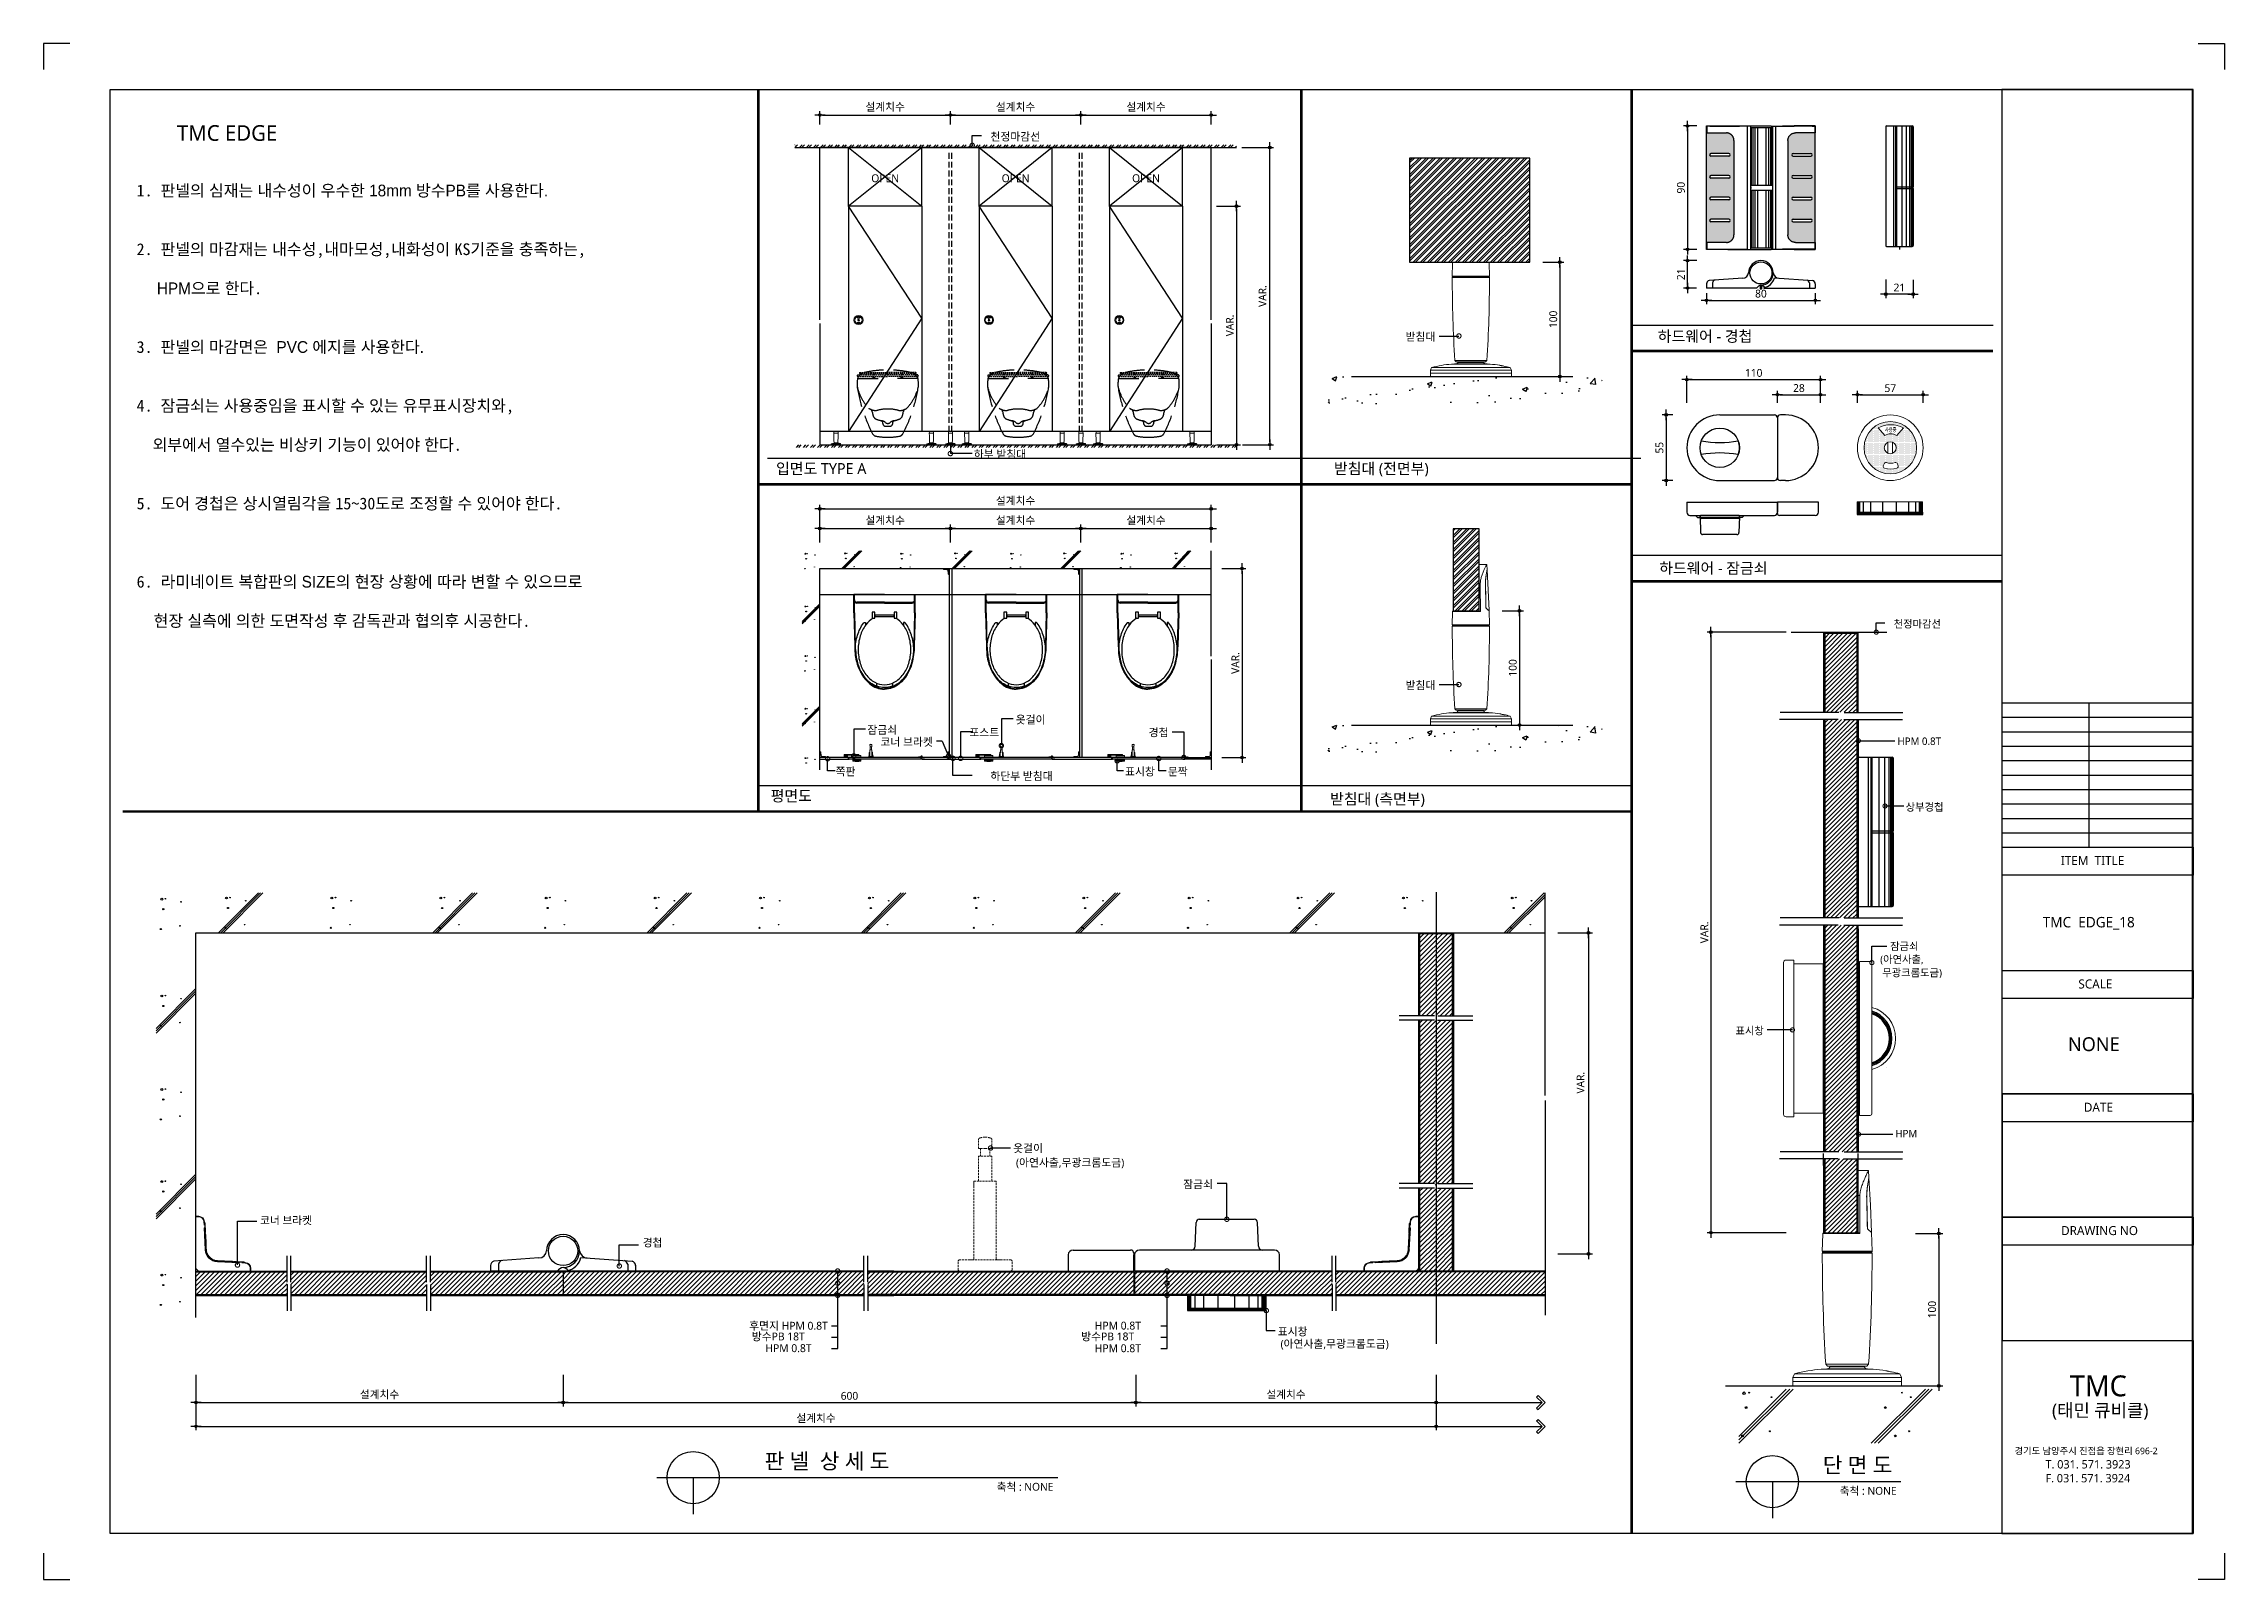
# Model space of a CAD drawing. Extents: x -256 to 8104, y -176 to 5714.
import ezdxf
from ezdxf.enums import TextEntityAlignment as Align

# ---------------------------------------------------------------- set-up
doc = ezdxf.new("R2010")
doc.units = 0
doc.header["$LTSCALE"] = 30
doc.linetypes.add('CEN', pattern=[62, 60, -1, 0, -1])
doc.linetypes.add('HIDDEN', pattern=[0.375, 0.25, -0.125])
doc.layers.get('0').update_dxf_attribs({"linetype": 'CONTINUOUS'})
doc.layers.get('DEFPOINTS').update_dxf_attribs({"linetype": 'CONTINUOUS'})
for name, color, linetype in [('02---제품선', 4, 'CONTINUOUS'), ('0_toilet', 6, 'CONTINUOUS'), ('C', 2, 'CONTINUOUS'), ('curior-0Line', 252, 'CONTINUOUS'), ('DIM', 7, 'CONTINUOUS'), ('FIN', 5, 'CONTINUOUS'), ('HAT', 8, 'CONTINUOUS'), ('HID', 9, 'HIDDEN'), ('jac text', 7, 'CONTINUOUS'), ('TIT', 3, 'CONTINUOUS'), ('경첩', 4, 'CONTINUOUS'), ('문자', 3, 'CONTINUOUS'), ('부자재', 4, 'CONTINUOUS'), ('옷걸이', 4, 'CONTINUOUS'), ('잠금쇠(회전형)', 4, 'CONTINUOUS'), ('중심선', 1, 'CEN'), ('치수', 1, 'CONTINUOUS'), ('판넬', 2, 'CONTINUOUS'), ('해치', 8, 'CONTINUOUS')]:
    doc.layers.add(name, color=color, linetype=linetype)
doc.styles.add('HDW', font='gulim.ttc')
doc.styles.add('돋움', font='malgun.ttf')
doc.dimstyles.new('10', dxfattribs={"dimscale": 10, "dimtxt": 3, "dimasz": 1, "dimexe": 1.5, "dimexo": 2, "dimgap": 1, "dimtad": 1, "dimdec": 0, "dimlunit": 6, "dimtxsty": '돋움', "dimblk": 'DIMDOT', "dimcen": -1, "dimdle": 1.5, "dimclrt": 3, "dimazin": 3, "dimtfac": 1, "dimtdec": 0, "dimtix": 1, "dimtmove": 2, "dimatfit": 3, "dimldrblk": 'DIMDOT', "dimarcsym": 0})
pattern_1 = [(45, (167208.742, 5400.545), (-8.55643, 8.55643), [])]
pattern_2 = [(45, (166401.203, 5288.966), (-8.980256, 8.980256), [])]

# ---------------------------------------------------------------- blocks, each defined once
blk = doc.blocks.new('DIMDOT')
at = {"linetype": 'Continuous'}
blk.add_line((-2, 0), (2, 0), dxfattribs=at)
for radius in [0.5, 0.25]:
    blk.add_circle((0, 0), radius, dxfattribs=at)
blk = doc.blocks.new('*D476')
at = {"layer": 'DEFPOINTS', "color": 0}
for p in [(177946.5, 10876.5), (177446.5, 10820.2), (177946.5, 10820.2)]:
    blk.add_point(p, dxfattribs=at)
at = {"layer": 'DIM', "color": 0, "lineweight": -2, "ltscale": 10}
for p, q in [((177446.5, 10840.2), (177446.5, 10891.5)), ((177456.5, 10876.5), (177936.5, 10876.5)), ((177946.5, 10840.2), (177946.5, 10891.5))]:
    blk.add_line(p, q, dxfattribs=at)
at = {"layer": 'DIM', "color": 0, "lineweight": -2, "xscale": 10, "yscale": 10, "zscale": 10, "rotation": 180}
blk.add_blockref('DIMDOT', (177446.5, 10876.5), dxfattribs=at)
at = {"layer": 'DIM', "color": 0, "lineweight": -2, "xscale": 10, "yscale": 10, "zscale": 10}
blk.add_blockref('DIMDOT', (177946.5, 10876.5), dxfattribs=at)
at = {"layer": 'DIM', "color": 3, "insert": (177696.5, 10906.1), "char_height": 30, "attachment_point": 5, "style": '돋움'}
blk.add_mtext('설계치수', dxfattribs=at)
blk = doc.blocks.new('*D477')
at = {"layer": 'DEFPOINTS', "color": 0}
for p in [(178446.5, 10876.5), (177946.5, 10820.2), (178446.5, 10820.2)]:
    blk.add_point(p, dxfattribs=at)
at = {"layer": 'DIM', "color": 0, "lineweight": -2, "ltscale": 10}
for p, q in [((177946.5, 10840.2), (177946.5, 10891.5)), ((177956.5, 10876.5), (178436.5, 10876.5)), ((178446.5, 10840.2), (178446.5, 10891.5))]:
    blk.add_line(p, q, dxfattribs=at)
at = {"layer": 'DIM', "color": 0, "lineweight": -2, "xscale": 10, "yscale": 10, "zscale": 10, "rotation": 180}
blk.add_blockref('DIMDOT', (177946.5, 10876.5), dxfattribs=at)
at = {"layer": 'DIM', "color": 0, "lineweight": -2, "xscale": 10, "yscale": 10, "zscale": 10}
blk.add_blockref('DIMDOT', (178446.5, 10876.5), dxfattribs=at)
at = {"layer": 'DIM', "color": 3, "insert": (178196.5, 10906.1), "char_height": 30, "attachment_point": 5, "style": '돋움'}
blk.add_mtext('설계치수', dxfattribs=at)
blk = doc.blocks.new('*D478')
at = {"layer": 'DEFPOINTS', "color": 0}
for p in [(178946.5, 10876.5), (178446.5, 10820.2), (178946.5, 10820.2)]:
    blk.add_point(p, dxfattribs=at)
at = {"layer": 'DIM', "color": 0, "lineweight": -2, "ltscale": 10}
for p, q in [((178446.5, 10840.2), (178446.5, 10891.5)), ((178456.5, 10876.5), (178936.5, 10876.5)), ((178946.5, 10840.2), (178946.5, 10891.5))]:
    blk.add_line(p, q, dxfattribs=at)
at = {"layer": 'DIM', "color": 0, "lineweight": -2, "xscale": 10, "yscale": 10, "zscale": 10, "rotation": 180}
blk.add_blockref('DIMDOT', (178446.5, 10876.5), dxfattribs=at)
at = {"layer": 'DIM', "color": 0, "lineweight": -2, "xscale": 10, "yscale": 10, "zscale": 10}
blk.add_blockref('DIMDOT', (178946.5, 10876.5), dxfattribs=at)
at = {"layer": 'DIM', "color": 3, "insert": (178696.5, 10906.1), "char_height": 30, "attachment_point": 5, "style": '돋움'}
blk.add_mtext('설계치수', dxfattribs=at)
blk = doc.blocks.new('*D479')
at = {"layer": 'DEFPOINTS', "color": 0}
for p in [(178946.5, 10527.3), (178946.5, 9612.3), (179043.4, 9612.3)]:
    blk.add_point(p, dxfattribs=at)
at = {"layer": 'DIM', "color": 0, "lineweight": -2, "ltscale": 10}
for p, q in [((178966.5, 10527.3), (179058.4, 10527.3)), ((179043.4, 10517.3), (179043.4, 9622.3)), ((178966.5, 9612.3), (179058.4, 9612.3))]:
    blk.add_line(p, q, dxfattribs=at)
at = {"layer": 'DIM', "color": 0, "lineweight": -2, "xscale": 10, "yscale": 10, "zscale": 10}
for p, rotation in [((179043.4, 10527.3), 90), ((179043.4, 9612.3), 270)]:
    blk.add_blockref('DIMDOT', p, dxfattribs=dict(at, rotation=rotation))
at = {"layer": 'DIM', "color": 3, "insert": (179018.2, 10069.8), "char_height": 30, "attachment_point": 5, "rotation": 90, "style": '돋움'}
blk.add_mtext('VAR.', dxfattribs=at)
blk = doc.blocks.new('*D480')
at = {"layer": 'DEFPOINTS', "color": 0}
for p in [(178967.6, 9137.4), (178967.6, 8412.4), (179064.5, 8412.4)]:
    blk.add_point(p, dxfattribs=at)
at = {"layer": 'DIM', "color": 0, "lineweight": -2, "ltscale": 10}
for p, q in [((178987.6, 9137.4), (179079.5, 9137.4)), ((179064.5, 9127.4), (179064.5, 8422.4)), ((178987.6, 8412.4), (179079.5, 8412.4))]:
    blk.add_line(p, q, dxfattribs=at)
at = {"layer": 'DIM', "color": 0, "lineweight": -2, "xscale": 10, "yscale": 10, "zscale": 10}
for p, rotation in [((179064.5, 9137.4), 90), ((179064.5, 8412.4), 270)]:
    blk.add_blockref('DIMDOT', p, dxfattribs=dict(at, rotation=rotation))
at = {"layer": 'DIM', "color": 3, "insert": (179039.2, 8774.9), "char_height": 30, "attachment_point": 5, "rotation": 90, "style": '돋움'}
blk.add_mtext('VAR.', dxfattribs=at)
blk = doc.blocks.new('_DOTSMALL')
at = {"color": 0, "linetype": 'ByBlock', "const_width": 0.5}
blk.add_lwpolyline([(-0.0625, 0, 1), (0.0625, 0, 1)], format="xyb", close=True, dxfattribs=at)
blk = doc.blocks.new('A$C63EC304E')
at = {"layer": '치수', "color": 1, "xscale": 2.5, "yscale": 2.5, "zscale": 2.5, "rotation": 234.3098741996962}
blk.add_blockref('_DOTSMALL', (0.31, 0.31), dxfattribs=at)
blk = doc.blocks.new('A$C2BC9653E')
at = {"layer": '치수', "xscale": 0.3333333333333333, "yscale": 0.3333333333333333, "zscale": 0.3333333333333333}
blk.add_blockref('A$C63EC304E', (0, 0), dxfattribs=at)
blk = doc.blocks.new('A$C7FC71301')
at = {"layer": '치수', "rotation": 180}
blk.add_blockref('A$C2BC9653E', (0.21, 0.21), dxfattribs=at)
blk = doc.blocks.new('A$C4A20372B')
at = {"layer": '치수'}
blk.add_blockref('A$C7FC71301', (0, 0), dxfattribs=at)
blk = doc.blocks.new('A$C566469F5')
at = {"layer": '치수'}
blk.add_blockref('A$C4A20372B', (0, 0), dxfattribs=at)
blk = doc.blocks.new('A$C7E317CD4')
at = {"layer": '해치', "xscale": 2, "yscale": 2, "zscale": 2}
blk.add_blockref('A$C566469F5', (0, 0), dxfattribs=at)
blk = doc.blocks.new('A$C601D7F27')
at = {"layer": '치수'}
blk.add_blockref('A$C7E317CD4', (0, 0), dxfattribs=at)
blk = doc.blocks.new('A$C38802C08')
at = {"layer": '치수'}
blk.add_blockref('A$C601D7F27', (0, 0), dxfattribs=at)
blk = doc.blocks.new('*D481')
at = {"layer": 'DEFPOINTS', "color": 0}
for p in [(178946.5, 9290.9), (178446.5, 9217.8), (178946.5, 9217.8)]:
    blk.add_point(p, dxfattribs=at)
at = {"layer": 'DIM', "color": 0, "lineweight": -2, "ltscale": 10}
for p, q in [((178446.5, 9237.8), (178446.5, 9305.9)), ((178456.5, 9290.9), (178936.5, 9290.9)), ((178946.5, 9237.8), (178946.5, 9305.9))]:
    blk.add_line(p, q, dxfattribs=at)
at = {"layer": 'DIM', "color": 0, "lineweight": -2, "xscale": 10, "yscale": 10, "zscale": 10, "rotation": 180}
blk.add_blockref('DIMDOT', (178446.5, 9290.9), dxfattribs=at)
at = {"layer": 'DIM', "color": 0, "lineweight": -2, "xscale": 10, "yscale": 10, "zscale": 10}
blk.add_blockref('DIMDOT', (178946.5, 9290.9), dxfattribs=at)
at = {"layer": 'DIM', "color": 3, "insert": (178696.5, 9320.6), "char_height": 30, "attachment_point": 5, "style": '돋움'}
blk.add_mtext('설계치수', dxfattribs=at)
blk = doc.blocks.new('*D482')
at = {"layer": 'DEFPOINTS', "color": 0}
for p in [(178946.5, 9366.3), (177446.5, 9217.8), (178946.5, 9217.8)]:
    blk.add_point(p, dxfattribs=at)
at = {"layer": 'DIM', "color": 0, "lineweight": -2, "ltscale": 10}
for p, q in [((177446.5, 9237.8), (177446.5, 9381.3)), ((177456.5, 9366.3), (178936.5, 9366.3)), ((178946.5, 9237.8), (178946.5, 9381.3))]:
    blk.add_line(p, q, dxfattribs=at)
at = {"layer": 'DIM', "color": 0, "lineweight": -2, "xscale": 10, "yscale": 10, "zscale": 10, "rotation": 180}
blk.add_blockref('DIMDOT', (177446.5, 9366.3), dxfattribs=at)
at = {"layer": 'DIM', "color": 0, "lineweight": -2, "xscale": 10, "yscale": 10, "zscale": 10}
blk.add_blockref('DIMDOT', (178946.5, 9366.3), dxfattribs=at)
at = {"layer": 'DIM', "color": 3, "insert": (178196.5, 9395.9), "char_height": 30, "attachment_point": 5, "style": '돋움'}
blk.add_mtext('설계치수', dxfattribs=at)
blk = doc.blocks.new('*D483')
at = {"layer": 'DEFPOINTS', "color": 0}
for p in [(178446.5, 9290.9), (177946.5, 9217.8), (178446.5, 9217.8)]:
    blk.add_point(p, dxfattribs=at)
at = {"layer": 'DIM', "color": 0, "lineweight": -2, "ltscale": 10}
for p, q in [((177946.5, 9237.8), (177946.5, 9305.9)), ((177956.5, 9290.9), (178436.5, 9290.9)), ((178446.5, 9237.8), (178446.5, 9305.9))]:
    blk.add_line(p, q, dxfattribs=at)
at = {"layer": 'DIM', "color": 0, "lineweight": -2, "xscale": 10, "yscale": 10, "zscale": 10, "rotation": 180}
blk.add_blockref('DIMDOT', (177946.5, 9290.9), dxfattribs=at)
at = {"layer": 'DIM', "color": 0, "lineweight": -2, "xscale": 10, "yscale": 10, "zscale": 10}
blk.add_blockref('DIMDOT', (178446.5, 9290.9), dxfattribs=at)
at = {"layer": 'DIM', "color": 3, "insert": (178196.5, 9320.6), "char_height": 30, "attachment_point": 5, "style": '돋움'}
blk.add_mtext('설계치수', dxfattribs=at)
blk = doc.blocks.new('*D484')
at = {"layer": 'DEFPOINTS', "color": 0}
for p in [(177946.5, 9290.9), (177446.5, 9217.8), (177946.5, 9217.8)]:
    blk.add_point(p, dxfattribs=at)
at = {"layer": 'DIM', "color": 0, "lineweight": -2, "ltscale": 10}
for p, q in [((177446.5, 9237.8), (177446.5, 9305.9)), ((177456.5, 9290.9), (177936.5, 9290.9)), ((177946.5, 9237.8), (177946.5, 9305.9))]:
    blk.add_line(p, q, dxfattribs=at)
at = {"layer": 'DIM', "color": 0, "lineweight": -2, "xscale": 10, "yscale": 10, "zscale": 10, "rotation": 180}
blk.add_blockref('DIMDOT', (177446.5, 9290.9), dxfattribs=at)
at = {"layer": 'DIM', "color": 0, "lineweight": -2, "xscale": 10, "yscale": 10, "zscale": 10}
blk.add_blockref('DIMDOT', (177946.5, 9290.9), dxfattribs=at)
at = {"layer": 'DIM', "color": 3, "insert": (177696.5, 9320.6), "char_height": 30, "attachment_point": 5, "style": '돋움'}
blk.add_mtext('설계치수', dxfattribs=at)
blk = doc.blocks.new('*D485')
at = {"layer": 'DEFPOINTS', "color": 0}
for p in [(181282, 9861.8), (180770, 9753.2), (181282, 9753.2)]:
    blk.add_point(p, dxfattribs=at)
at = {"layer": 'DIM', "color": 0, "lineweight": -2, "ltscale": 10}
for p, q in [((180770, 9773.2), (180770, 9876.8)), ((181282, 9773.2), (181282, 9876.8)), ((180780, 9861.8), (181272, 9861.8))]:
    blk.add_line(p, q, dxfattribs=at)
at = {"layer": 'DIM', "color": 0, "lineweight": -2, "xscale": 10, "yscale": 10, "zscale": 10, "rotation": 180}
blk.add_blockref('DIMDOT', (180770, 9861.8), dxfattribs=at)
at = {"layer": 'DIM', "color": 0, "lineweight": -2, "xscale": 10, "yscale": 10, "zscale": 10}
blk.add_blockref('DIMDOT', (181282, 9861.8), dxfattribs=at)
at = {"layer": 'DIM', "color": 3, "insert": (181026, 9887.4), "char_height": 30, "attachment_point": 5, "style": '돋움'}
blk.add_mtext('110', dxfattribs=at)
blk = doc.blocks.new('*D486')
at = {"layer": 'DEFPOINTS', "color": 0}
for p in [(181282, 9803.9), (181117, 9753.2), (181282, 9753.2)]:
    blk.add_point(p, dxfattribs=at)
at = {"layer": 'DIM', "color": 0, "lineweight": -2, "ltscale": 10}
for p, q in [((181117, 9773.2), (181117, 9818.9)), ((181127, 9803.9), (181272, 9803.9)), ((181282, 9773.2), (181282, 9818.9))]:
    blk.add_line(p, q, dxfattribs=at)
at = {"layer": 'DIM', "color": 0, "lineweight": -2, "xscale": 10, "yscale": 10, "zscale": 10, "rotation": 180}
blk.add_blockref('DIMDOT', (181117, 9803.9), dxfattribs=at)
at = {"layer": 'DIM', "color": 0, "lineweight": -2, "xscale": 10, "yscale": 10, "zscale": 10}
blk.add_blockref('DIMDOT', (181282, 9803.9), dxfattribs=at)
at = {"layer": 'DIM', "color": 3, "insert": (181199.5, 9829.4), "char_height": 30, "attachment_point": 5, "style": '돋움'}
blk.add_mtext('28', dxfattribs=at)
blk = doc.blocks.new('*D487')
at = {"layer": 'DEFPOINTS', "color": 0}
for p in [(181675.7, 9803.9), (181423.7, 9753.2), (181675.7, 9753.2)]:
    blk.add_point(p, dxfattribs=at)
at = {"layer": 'DIM', "color": 0, "lineweight": -2, "ltscale": 10}
for p, q in [((181423.7, 9773.2), (181423.7, 9818.9)), ((181433.7, 9803.9), (181665.7, 9803.9)), ((181675.7, 9773.2), (181675.7, 9818.9))]:
    blk.add_line(p, q, dxfattribs=at)
at = {"layer": 'DIM', "color": 0, "lineweight": -2, "xscale": 10, "yscale": 10, "zscale": 10, "rotation": 180}
blk.add_blockref('DIMDOT', (181423.7, 9803.9), dxfattribs=at)
at = {"layer": 'DIM', "color": 0, "lineweight": -2, "xscale": 10, "yscale": 10, "zscale": 10}
blk.add_blockref('DIMDOT', (181675.7, 9803.9), dxfattribs=at)
at = {"layer": 'DIM', "color": 3, "insert": (181549.7, 9829.1), "char_height": 30, "attachment_point": 5, "style": '돋움'}
blk.add_mtext('57', dxfattribs=at)
blk = doc.blocks.new('*D488')
at = {"layer": 'DEFPOINTS', "color": 0}
for p in [(180827.6, 10834.6), (180772.6, 10361.5), (180827.6, 10361.5)]:
    blk.add_point(p, dxfattribs=at)
at = {"layer": 'DIM', "color": 0, "lineweight": -2, "ltscale": 10}
for p, q in [((180807.6, 10834.6), (180757.6, 10834.6)), ((180772.6, 10824.6), (180772.6, 10371.5)), ((180807.6, 10361.5), (180757.6, 10361.5))]:
    blk.add_line(p, q, dxfattribs=at)
at = {"layer": 'DIM', "color": 0, "lineweight": -2, "xscale": 10, "yscale": 10, "zscale": 10}
for p, rotation in [((180772.6, 10834.6), 90), ((180772.6, 10361.5), 270)]:
    blk.add_blockref('DIMDOT', p, dxfattribs=dict(at, rotation=rotation))
at = {"layer": 'DIM', "color": 3, "insert": (180747.1, 10598), "char_height": 30, "attachment_point": 5, "rotation": 90, "style": '돋움'}
blk.add_mtext('90', dxfattribs=at)
blk = doc.blocks.new('*D489')
at = {"layer": 'DEFPOINTS', "color": 0}
for p in [(180845.2, 10213.2), (181262.3, 10213.2), (181262.3, 10165.9)]:
    blk.add_point(p, dxfattribs=at)
at = {"layer": 'DIM', "color": 0, "lineweight": -2, "ltscale": 10}
for p, q in [((180845.2, 10193.2), (180845.2, 10150.9)), ((180855.2, 10165.9), (181252.3, 10165.9)), ((181262.3, 10193.2), (181262.3, 10150.9))]:
    blk.add_line(p, q, dxfattribs=at)
at = {"layer": 'DIM', "color": 0, "lineweight": -2, "xscale": 10, "yscale": 10, "zscale": 10, "rotation": 180}
blk.add_blockref('DIMDOT', (180845.2, 10165.9), dxfattribs=at)
at = {"layer": 'DIM', "color": 0, "lineweight": -2, "xscale": 10, "yscale": 10, "zscale": 10}
blk.add_blockref('DIMDOT', (181262.3, 10165.9), dxfattribs=at)
at = {"layer": 'DIM', "color": 3, "insert": (181053.8, 10191.4), "char_height": 30, "attachment_point": 5, "style": '돋움'}
blk.add_mtext('80', dxfattribs=at)
blk = doc.blocks.new('*D490')
at = {"layer": 'DEFPOINTS', "color": 0}
for p in [(180772.6, 10318.2), (180827.6, 10318.2), (180826.9, 10213.2)]:
    blk.add_point(p, dxfattribs=at)
at = {"layer": 'DIM', "color": 0, "lineweight": -2, "ltscale": 10}
for p, q in [((180807.6, 10318.2), (180757.6, 10318.2)), ((180772.6, 10223.2), (180772.6, 10308.2)), ((180806.9, 10213.2), (180757.6, 10213.2))]:
    blk.add_line(p, q, dxfattribs=at)
at = {"layer": 'DIM', "color": 0, "lineweight": -2, "xscale": 10, "yscale": 10, "zscale": 10}
for p, rotation in [((180772.6, 10318.2), 90), ((180772.6, 10213.2), 270)]:
    blk.add_blockref('DIMDOT', p, dxfattribs=dict(at, rotation=rotation))
at = {"layer": 'DIM', "color": 3, "insert": (180747.3, 10265.7), "char_height": 30, "attachment_point": 5, "rotation": 90, "style": '돋움'}
blk.add_mtext('21', dxfattribs=at)
blk = doc.blocks.new('*D491')
at = {"layer": 'DEFPOINTS', "color": 0}
for p in [(181532.1, 10265.4), (181637.1, 10264.7), (181532.1, 10189.7)]:
    blk.add_point(p, dxfattribs=at)
at = {"layer": 'DIM', "color": 0, "lineweight": -2, "ltscale": 10}
for p, q in [((181532.1, 10245.4), (181532.1, 10174.7)), ((181637.1, 10244.7), (181637.1, 10174.7)), ((181627.1, 10189.7), (181542.1, 10189.7))]:
    blk.add_line(p, q, dxfattribs=at)
at = {"layer": 'DIM', "color": 0, "lineweight": -2, "xscale": 10, "yscale": 10, "zscale": 10, "rotation": 180}
blk.add_blockref('DIMDOT', (181532.1, 10189.7), dxfattribs=at)
at = {"layer": 'DIM', "color": 0, "lineweight": -2, "xscale": 10, "yscale": 10, "zscale": 10}
blk.add_blockref('DIMDOT', (181637.1, 10189.7), dxfattribs=at)
at = {"layer": 'DIM', "color": 3, "insert": (181584.6, 10215.1), "char_height": 30, "attachment_point": 5, "style": '돋움'}
blk.add_mtext('21', dxfattribs=at)
blk = doc.blocks.new('A$C10E41893')
at = {"layer": '부자재'}
for p, q in [((6, 0), (6, 196)), ((123, 196), (6, 196)), ((123, 192), (6, 192)), ((55, 0), (55, 177)), ((61, 0), (61, 177)), ((6, 0), (6, -196)), ((55, 0), (55, -177)), ((61, 0), (61, -177)), ((123, -192), (6, -192)), ((123, -196), (6, -196))]:
    blk.add_line(p, q, dxfattribs=at)
for points in [[(123, 196, -0.012538), (123, 196), (335, 190, -0.055395), (445, 175, -0.154276), (577, 93, -0.179504), (612, 0, -0.179504)], [(123, 192, -0.012538), (123, 192), (335, 187, -0.055395), (444, 172, -0.154276), (574, 91, -0.179504), (608, 0, -0.179504)], [(157, -72, 0.089162), (200, -119, 0.085733), (270, -155, 0.075373), (359, -168, 0.075373), (447, -155, 0.085733), (517, -119, 0.106084), (567, -62, 0.126931), (583, 0, 0.126931), (567, 62, 0.106084), (517, 119, 0.085733), (447, 155, 0.075373), (359, 168, 0.075373), (270, 155, 0.085733), (200, 119, 0.089162), (157, 72)], [(572, 51), (589, 51), (589, 60, 0.021185), (583, 71, 0.106084), (528, 134, 0.085733), (453, 172, 0.075373), (359, 187, 0.075373), (265, 172, 0.085733), (189, 134, 0.007337), (184, 130), (184, 122), (205, 122)], [(123, -196, 0.012538), (123, -196), (335, -190, 0.055395), (445, -175, 0.154276), (577, -93, 0.179504), (612, 0, 0.179504)], [(123, -192, 0.012538), (123, -192), (335, -187, 0.055395), (444, -172, 0.154276), (574, -91, 0.179504), (608, 0, 0.179504)], [(589, -51, 0.090214), (598, 0, 0.090214), (589, 51, 0.106084)], [(572, -51), (589, -51), (589, -60, -0.021185), (583, -71, -0.106084), (528, -134, -0.085733), (453, -172, -0.075373), (359, -187, -0.075373), (265, -172, -0.085733), (189, -134, -0.007337), (184, -130), (184, -122), (205, -122)]]:
    blk.add_lwpolyline(points, format="xyb", dxfattribs=at)
blk.add_lwpolyline([(138, -61), (119, -61), (119, -79), (157, -79), (157, -61), (138, -61), (147, -61), (147, 61), (138, 61), (157, 61), (157, 79), (119, 79), (119, 61), (138, 61), (138, -61), (119, -61)], dxfattribs=at)
for centre, start, end in [((40, 177), 0, 90), ((46, 177), 0, 90), ((40, -177), 270, 0), ((46, -177), 270, 0)]:
    blk.add_arc(centre, 15, start, end, dxfattribs=at)
blk = doc.blocks.new('A$C460A2A32')
at = {"color": 0}
for p, q in [((3, 20), (0, 16)), ((3, 20), (9, 20)), ((4, 10), (162, 10)), ((9, 20), (162, 20)), ((13, 32), (11, 30)), ((13, 32), (162, 32)), ((13, 27), (162, 27)), ((312, 32), (162, 32)), ((312, 27), (162, 27)), ((316, 20), (162, 20)), ((321, 10), (162, 10)), ((312, 32), (313, 30)), ((322, 20), (316, 20)), ((322, 20), (324, 16))]:
    blk.add_line(p, q, dxfattribs=at)
for centre, radius, start, end in [((4, 14), 4, 150.0107, 270), ((13, 29), 2, 135, 270), ((109, 28), 26, 182.6717, 198.4118), ((109, 10), 26, 180, 202.6199), ((107, 28), 23, 183.0205, 200.9186), ((107, 10), 23, 180, 205.7715), ((69, 10), 23, 334.2285, 0), ((69, 28), 23, 339.0814, 356.9795), ((67, 10), 26, 337.3801, 0), ((67, 28), 26, 341.5882, 357.3283), ((257, 10), 26, 180, 202.6199), ((257, 28), 26, 182.6717, 198.4118), ((256, 28), 23, 183.0205, 200.9186), ((256, 10), 23, 180, 205.7715), ((217, 10), 23, 334.2285, 0), ((217, 28), 23, 339.0814, 356.9795), ((216, 28), 26, 341.5882, 357.3283), ((216, 10), 26, 337.3801, 0), ((312, 29), 2, 270, 45), ((321, 14), 4, 270, 29.9893)]:
    blk.add_arc(centre, radius, start, end, dxfattribs=at)
blk = doc.blocks.new('*D492')
at = {"layer": 'DEFPOINTS', "color": 0}
for p in [(180735.7, 9726.7), (180690, 9474.7), (180735.7, 9474.7)]:
    blk.add_point(p, dxfattribs=at)
at = {"layer": 'DIM', "color": 0, "lineweight": -2, "ltscale": 10}
for p, q in [((180715.7, 9726.7), (180675, 9726.7)), ((180690, 9716.7), (180690, 9484.7)), ((180715.7, 9474.7), (180675, 9474.7))]:
    blk.add_line(p, q, dxfattribs=at)
at = {"layer": 'DIM', "color": 0, "lineweight": -2, "xscale": 10, "yscale": 10, "zscale": 10}
for p, rotation in [((180690, 9726.7), 90), ((180690, 9474.7), 270)]:
    blk.add_blockref('DIMDOT', p, dxfattribs=dict(at, rotation=rotation))
at = {"layer": 'DIM', "color": 3, "insert": (180664.7, 9600.7), "char_height": 30, "attachment_point": 5, "rotation": 90, "style": '돋움'}
blk.add_mtext('55', dxfattribs=at)
blk = doc.blocks.new('*D493')
at = {"layer": 'DEFPOINTS', "color": 0}
for p in [(181171, 8893.6), (180862.2, 6590.3), (181171, 6590.3)]:
    blk.add_point(p, dxfattribs=at)
at = {"layer": 'DIM', "color": 0, "lineweight": -2, "ltscale": 10}
for p, q in [((181151, 8893.6), (180847.2, 8893.6)), ((180862.2, 8883.6), (180862.2, 6600.3)), ((181151, 6590.3), (180847.2, 6590.3))]:
    blk.add_line(p, q, dxfattribs=at)
at = {"layer": 'DIM', "color": 0, "lineweight": -2, "xscale": 10, "yscale": 10, "zscale": 10}
for p, rotation in [((180862.2, 8893.6), 90), ((180862.2, 6590.3), 270)]:
    blk.add_blockref('DIMDOT', p, dxfattribs=dict(at, rotation=rotation))
at = {"layer": 'DIM', "color": 3, "insert": (180837, 7742), "char_height": 30, "attachment_point": 5, "rotation": 90, "style": '돋움'}
blk.add_mtext('VAR.', dxfattribs=at)
blk = doc.blocks.new('A$C13EB2441')
for p, q in [((0.84, 7.37), (0.84, 14.11)), ((0.84, 6.74), (0.84, 0))]:
    blk.add_line(p, q)
blk = doc.blocks.new('*D494')
at = {"layer": 'DEFPOINTS', "color": 0}
for p in [(181626.7, 6587.4), (181635.8, 6003.1), (181735.6, 6003.1)]:
    blk.add_point(p, dxfattribs=at)
at = {"layer": 'DIM', "color": 0, "lineweight": -2, "ltscale": 10}
for p, q in [((181646.7, 6587.4), (181750.6, 6587.4)), ((181735.6, 6577.4), (181735.6, 6013.1)), ((181655.8, 6003.1), (181750.6, 6003.1))]:
    blk.add_line(p, q, dxfattribs=at)
at = {"layer": 'DIM', "color": 0, "lineweight": -2, "xscale": 10, "yscale": 10, "zscale": 10}
for p, rotation in [((181735.6, 6587.4), 90), ((181735.6, 6003.1), 270)]:
    blk.add_blockref('DIMDOT', p, dxfattribs=dict(at, rotation=rotation))
at = {"layer": 'DIM', "color": 3, "insert": (181710, 6295.2), "char_height": 30, "attachment_point": 5, "rotation": 90, "style": '돋움'}
blk.add_mtext('100', dxfattribs=at)
blk = doc.blocks.new('*D495')
at = {"layer": 'DEFPOINTS', "color": 0}
for p in [(180042.1, 8975.3), (179985.3, 8537.1), (180128.2, 8537.1)]:
    blk.add_point(p, dxfattribs=at)
at = {"layer": 'DIM', "color": 0, "lineweight": -2, "ltscale": 10}
for p, q in [((180062.1, 8975.3), (180143.2, 8975.3)), ((180128.2, 8965.3), (180128.2, 8547.1)), ((180005.3, 8537.1), (180143.2, 8537.1))]:
    blk.add_line(p, q, dxfattribs=at)
at = {"layer": 'DIM', "color": 0, "lineweight": -2, "xscale": 10, "yscale": 10, "zscale": 10}
for p, rotation in [((180128.2, 8975.3), 90), ((180128.2, 8537.1), 270)]:
    blk.add_blockref('DIMDOT', p, dxfattribs=dict(at, rotation=rotation))
at = {"layer": 'DIM', "color": 3, "insert": (180102.6, 8756.2), "char_height": 30, "attachment_point": 5, "rotation": 90, "style": '돋움'}
blk.add_mtext('100', dxfattribs=at)
blk = doc.blocks.new('*D496')
at = {"layer": 'DEFPOINTS', "color": 0}
for p in [(179043.4, 10752.1), (179170.8, 10752.1), (179045.9, 9612.3)]:
    blk.add_point(p, dxfattribs=at)
at = {"layer": 'DIM', "color": 0, "lineweight": -2, "ltscale": 10}
for p, q in [((179063.4, 10752.1), (179185.8, 10752.1)), ((179170.8, 9622.3), (179170.8, 10742.1)), ((179065.9, 9612.3), (179185.8, 9612.3))]:
    blk.add_line(p, q, dxfattribs=at)
at = {"layer": 'DIM', "color": 0, "lineweight": -2, "xscale": 10, "yscale": 10, "zscale": 10}
for p, rotation in [((179170.8, 10752.1), 90), ((179170.8, 9612.3), 270)]:
    blk.add_blockref('DIMDOT', p, dxfattribs=dict(at, rotation=rotation))
at = {"layer": 'DIM', "color": 3, "insert": (179143.5, 10182.2), "char_height": 30, "attachment_point": 5, "rotation": 90, "style": '돋움'}
blk.add_mtext('VAR.', dxfattribs=at)
blk = doc.blocks.new('*D497')
at = {"layer": 'DEFPOINTS', "color": 0}
for p in [(180197.2, 10312), (180140.4, 9873.8), (180283.3, 9873.8)]:
    blk.add_point(p, dxfattribs=at)
at = {"layer": 'DIM', "color": 0, "lineweight": -2, "ltscale": 10}
for p, q in [((180217.2, 10312), (180298.3, 10312)), ((180283.3, 10302), (180283.3, 9883.8)), ((180160.4, 9873.8), (180298.3, 9873.8))]:
    blk.add_line(p, q, dxfattribs=at)
at = {"layer": 'DIM', "color": 0, "lineweight": -2, "xscale": 10, "yscale": 10, "zscale": 10}
for p, rotation in [((180283.3, 10312), 90), ((180283.3, 9873.8), 270)]:
    blk.add_blockref('DIMDOT', p, dxfattribs=dict(at, rotation=rotation))
at = {"layer": 'DIM', "color": 3, "insert": (180257.8, 10092.9), "char_height": 30, "attachment_point": 5, "rotation": 90, "style": '돋움'}
blk.add_mtext('100', dxfattribs=at)
blk = doc.blocks.new('*D498')
at = {"layer": 'DEFPOINTS', "color": 0}
for p in [(175054.6, 6064.5), (176461.7, 6064.5), (176461.7, 5938.8)]:
    blk.add_point(p, dxfattribs=at)
at = {"layer": 'DIM', "color": 0, "lineweight": -2, "ltscale": 10}
for p, q in [((175054.6, 6044.5), (175054.6, 5923.8)), ((176461.7, 6044.5), (176461.7, 5923.8)), ((175064.6, 5938.8), (176451.7, 5938.8))]:
    blk.add_line(p, q, dxfattribs=at)
at = {"layer": 'DIM', "color": 0, "lineweight": -2, "xscale": 10, "yscale": 10, "zscale": 10, "rotation": 180}
blk.add_blockref('DIMDOT', (175054.6, 5938.8), dxfattribs=at)
at = {"layer": 'DIM', "color": 0, "lineweight": -2, "xscale": 10, "yscale": 10, "zscale": 10}
blk.add_blockref('DIMDOT', (176461.7, 5938.8), dxfattribs=at)
at = {"layer": 'DIM', "color": 3, "insert": (175758.2, 5968.4), "char_height": 30, "attachment_point": 5, "style": '돋움'}
blk.add_mtext('설계치수', dxfattribs=at)
blk = doc.blocks.new('*D499')
at = {"layer": 'DEFPOINTS', "color": 0}
for p in [(175054.6, 6064.5), (179808.5, 6064.5), (179808.5, 5847.3)]:
    blk.add_point(p, dxfattribs=at)
at = {"layer": 'DIM', "color": 0, "lineweight": -2, "ltscale": 10}
for p, q in [((175054.6, 6044.5), (175054.6, 5832.3)), ((179808.5, 6044.5), (179808.5, 5832.3)), ((175064.6, 5847.3), (179798.5, 5847.3))]:
    blk.add_line(p, q, dxfattribs=at)
at = {"layer": 'DIM', "color": 0, "lineweight": -2, "xscale": 10, "yscale": 10, "zscale": 10, "rotation": 180}
blk.add_blockref('DIMDOT', (175054.6, 5847.3), dxfattribs=at)
at = {"layer": 'DIM', "color": 0, "lineweight": -2, "xscale": 10, "yscale": 10, "zscale": 10}
blk.add_blockref('DIMDOT', (179808.5, 5847.3), dxfattribs=at)
at = {"layer": 'DIM', "color": 3, "insert": (177431.6, 5877), "char_height": 30, "attachment_point": 5, "style": '돋움'}
blk.add_mtext('설계치수', dxfattribs=at)
blk = doc.blocks.new('*D500')
at = {"layer": 'DEFPOINTS', "color": 0}
for p in [(178657.7, 6064.5), (179808.5, 6064.5), (179808.5, 5938.8)]:
    blk.add_point(p, dxfattribs=at)
at = {"layer": 'DIM', "color": 0, "lineweight": -2, "ltscale": 10}
for p, q in [((178657.7, 6044.5), (178657.7, 5923.8)), ((179808.5, 6044.5), (179808.5, 5923.8)), ((178667.7, 5938.8), (179798.5, 5938.8))]:
    blk.add_line(p, q, dxfattribs=at)
at = {"layer": 'DIM', "color": 0, "lineweight": -2, "xscale": 10, "yscale": 10, "zscale": 10, "rotation": 180}
blk.add_blockref('DIMDOT', (178657.7, 5938.8), dxfattribs=at)
at = {"layer": 'DIM', "color": 0, "lineweight": -2, "xscale": 10, "yscale": 10, "zscale": 10}
blk.add_blockref('DIMDOT', (179808.5, 5938.8), dxfattribs=at)
at = {"layer": 'DIM', "color": 3, "insert": (179233.1, 5968.4), "char_height": 30, "attachment_point": 5, "style": '돋움'}
blk.add_mtext('설계치수', dxfattribs=at)
blk = doc.blocks.new('*D501')
at = {"layer": 'DEFPOINTS', "color": 0}
for p in [(176461.7, 6064.5), (178657.7, 6064.5), (178657.7, 5938.8)]:
    blk.add_point(p, dxfattribs=at)
at = {"layer": 'DIM', "color": 0, "lineweight": -2, "ltscale": 10}
for p, q in [((176461.7, 6044.5), (176461.7, 5923.8)), ((178657.7, 6044.5), (178657.7, 5923.8)), ((176471.7, 5938.8), (178647.7, 5938.8))]:
    blk.add_line(p, q, dxfattribs=at)
at = {"layer": 'DIM', "color": 0, "lineweight": -2, "xscale": 10, "yscale": 10, "zscale": 10, "rotation": 180}
blk.add_blockref('DIMDOT', (176461.7, 5938.8), dxfattribs=at)
at = {"layer": 'DIM', "color": 0, "lineweight": -2, "xscale": 10, "yscale": 10, "zscale": 10}
blk.add_blockref('DIMDOT', (178657.7, 5938.8), dxfattribs=at)
at = {"layer": 'DIM', "color": 3, "insert": (177559.7, 5964.3), "char_height": 30, "attachment_point": 5, "style": '돋움'}
blk.add_mtext('600', dxfattribs=at)
blk = doc.blocks.new('A$C06B31977')
for p, q in [((1.26, 11.06), (1.26, 21.17)), ((1.26, 10.11), (1.26, 0))]:
    blk.add_line(p, q)
blk = doc.blocks.new('*D502')
at = {"layer": 'DEFPOINTS', "color": 0}
for p in [(180255.3, 7740.1), (180255.3, 6508.8), (180393.2, 6508.8)]:
    blk.add_point(p, dxfattribs=at)
at = {"layer": 'DIM', "color": 0, "lineweight": -2, "ltscale": 10}
for p, q in [((180275.3, 7740.1), (180408.2, 7740.1)), ((180393.2, 7730.1), (180393.2, 6518.8)), ((180275.3, 6508.8), (180408.2, 6508.8))]:
    blk.add_line(p, q, dxfattribs=at)
at = {"layer": 'DIM', "color": 0, "lineweight": -2, "xscale": 10, "yscale": 10, "zscale": 10}
for p, rotation in [((180393.2, 7740.1), 90), ((180393.2, 6508.8), 270)]:
    blk.add_blockref('DIMDOT', p, dxfattribs=dict(at, rotation=rotation))
at = {"layer": 'DIM', "color": 3, "insert": (180362.4, 7165.4), "char_height": 30, "attachment_point": 5, "rotation": 90, "style": '돋움'}
blk.add_mtext('VAR.', dxfattribs=at)
blk = doc.blocks.new('EDGE_18', base_point=(174726.3, 5436.3))
at = {"layer": 'HAT'}
h = blk.add_hatch(dxfattribs=at)
h.set_pattern_fill('ANSI32', color=256, scale=2, style=0)
h.set_pattern_definition([(45, (166110.438, 5119.08), (-13.470384, 13.470384), []), (45, (166119.419, 5119.08), (-13.470384, 13.470384), [])])
h.paths.add_polyline_path([(177349.8, 10762.1), (179043.4, 10762.1), (179043.4, 10752.1), (177349.8, 10752.1)])
h = blk.add_hatch(dxfattribs=at)
h.set_pattern_fill('ANSI32', color=256, scale=2, style=0)
h.set_pattern_definition([(45, (166404.808, 5260.556), (-13.470384, 13.470384), []), (45, (166413.788, 5260.556), (-13.470384, 13.470384), [])])
h.paths.add_polyline_path([(180007.7, 10311.9), (180167.7, 10311.9), (180167.7, 10711.3), (179706.9, 10711.3), (179706.9, 10311.9)])
h = blk.add_hatch(dxfattribs=at)
h.set_pattern_fill('ANSI32', color=256, scale=2, style=0)
h.set_pattern_definition([(45, (166110.438, 5301.06), (-13.470384, 13.470384), []), (45, (166119.419, 5301.06), (-13.470384, 13.470384), [])])
h.paths.add_polyline_path([(177349.8, 9601.8), (179043.4, 9601.8), (179043.4, 9611.8), (177349.8, 9611.8)])
h = blk.add_hatch(dxfattribs=at)
h.set_pattern_fill('ANSI32', color=256, scale=2, style=0)
h.set_pattern_definition([(45, (166427.668, 5160.371), (-13.470384, 13.470384), []), (45, (166436.649, 5160.371), (-13.470384, 13.470384), [])])
h.paths.add_polyline_path([(179874.1, 8975.2), (179973.6, 8975.2), (179973.6, 9289.6), (179874.1, 9289.6)])
at = {"layer": 'HAT', "transparency": 33554687}
h = blk.add_hatch(dxfattribs=at)
h.set_pattern_fill('ANSI31', color=256, scale=3.811219)
h.set_pattern_definition(pattern_1)
h.paths.add_polyline_path([(181352.2, 8585.9), (181373.4, 8585.9), (181422.3, 8585.9), (181422.3, 8888.9), (181298.4, 8888.9), (181298.4, 8585.9)])
at = {"layer": 'HAT'}
h = blk.add_hatch(dxfattribs=at)
h.set_pattern_fill('ANSI31', color=256, scale=3.811219, style=0)
h.set_pattern_definition(pattern_1)
edge = h.paths.add_edge_path()
edge.add_line((181422.3, 8511.8), (181365.7, 8511.8))
edge.add_arc((181363.7, 8511.8), 1.99, -54.30987, 0, ccw=False)
edge.add_arc((181363.7, 8511.8), 1.99, 125.69013, 305.69013, ccw=False)
edge.add_arc((181363.7, 8511.8), 1.99, 0, 125.69013, ccw=False)
edge.add_line((181365.7, 8511.8), (181422.3, 8511.8))
edge.add_line((181422.3, 8511.8), (181422.3, 8558.3))
edge.add_line((181422.3, 8558.3), (181412.5, 8558.3))
edge.add_spline(control_points=[(181409.8, 8550.8), (181410.7, 8553.3), (181411.6, 8555.8), (181412.5, 8558.3)], knot_values=[0, 0, 0, 0, 0.152076, 0.152076, 0.152076, 0.152076], degree=3, periodic=0)
edge.add_line((181412.5, 8558.3), (181360.4, 8558.3))
edge.add_line((181360.4, 8558.3), (181360.4, 7797.4))
edge.add_line((181360.4, 7797.4), (181414.4, 7797.4))
edge.add_spline(control_points=[(181414.4, 7797.4), (181417.5, 7805.7), (181420.3, 7813.2), (181422.3, 7816.8)], knot_values=[0.152076, 0.152076, 0.152076, 0.152076, 0.673721, 0.673721, 0.673721, 0.673721], degree=3, periodic=0)
edge.add_spline(control_points=[(181424.6, 7797.4), (181425.1, 7807), (181426.1, 7821.5), (181423.4, 7818.7), (181422.3, 7816.8)], knot_values=[0.673721, 0.673721, 0.673721, 0.673721, 1.332503, 1.60798, 1.60798, 1.60798, 1.60798], degree=3, periodic=0)
edge.add_line((181422.3, 7816.8), (181422.3, 8511.8))
h.paths.add_polyline_path([(181360.4, 8558.3), (181298.4, 8558.3), (181298.4, 7797.4), (181360.4, 7797.4)])
h = blk.add_hatch(dxfattribs=at)
h.set_pattern_fill('ANSI31', color=256, scale=3.811219, style=0)
h.set_pattern_definition(pattern_1)
h.paths.add_polyline_path([(181360.4, 7334.8), (181298.4, 7334.8), (181298.4, 6900.8), (181360.4, 6900.8), (181360.4, 7005.1, -0.567825), (181360.4, 7008.5)])
h.paths.add_polyline_path([(181422.3, 7334.8), (181360.4, 7334.8), (181360.4, 7008.5, -0.582142), (181363.4, 7006.8), (181422.3, 7006.8)])
edge = h.paths.add_edge_path()
edge.add_line((181422.3, 7006.8), (181363.4, 7006.8))
edge.add_arc((181361.4, 7006.8), 1.99, -54.30987, 0, ccw=False)
edge.add_arc((181361.4, 7006.8), 1.99, 239.17799, 305.69013, ccw=False)
edge.add_line((181360.4, 7005.1), (181360.4, 6900.8))
edge.add_line((181360.4, 6900.8), (181414.4, 6900.8))
edge.add_spline(control_points=[(181414.4, 6900.8), (181417.5, 6909.1), (181420.3, 6916.6), (181422.3, 6920.2)], knot_values=[0.152076, 0.152076, 0.152076, 0.152076, 0.673721, 0.673721, 0.673721, 0.673721], degree=3, periodic=0)
edge.add_line((181422.3, 6920.2), (181422.3, 7006.8))
h.paths.add_polyline_path([(181360.4, 7769.8), (181298.4, 7769.8), (181298.4, 7334.8), (181360.4, 7334.8)])
edge = h.paths.add_edge_path()
edge.add_line((181422.3, 7769.8), (181412.5, 7769.8))
edge.add_spline(control_points=[(181409.8, 7762.3), (181410.7, 7764.8), (181411.6, 7767.3), (181412.5, 7769.8)], knot_values=[0, 0, 0, 0, 0.152076, 0.152076, 0.152076, 0.152076], degree=3, periodic=0)
edge.add_line((181412.5, 7769.8), (181360.4, 7769.8))
edge.add_line((181360.4, 7769.8), (181360.4, 7334.8))
edge.add_line((181360.4, 7334.8), (181422.3, 7334.8))
edge.add_line((181422.3, 7334.8), (181422.3, 7769.8))
at = {"layer": 'HAT', "transparency": 33554687}
h = blk.add_hatch(dxfattribs=at)
h.set_pattern_fill('ANSI31', color=256, scale=3.811219, style=0)
h.set_pattern_definition(pattern_1)
h.paths.add_polyline_path([(181350.3, 6873.1), (181298.4, 6873.1), (181298.4, 6590.3), (181360.4, 6590.3), (181360.4, 6873.1)])
h.paths.add_polyline_path([(181422.3, 6873.1), (181371.5, 6873.1), (181360.4, 6873.1), (181360.4, 6590.3), (181422.3, 6590.3)])
at = {"layer": '해치'}
h = blk.add_hatch(dxfattribs=at)
h.set_pattern_fill('DOTS', color=256, scale=2.628474)
h.set_pattern_definition([(0, (177883.4818, 11169.597), (2.086351, 4.172702), [0, -4.172702])])
edge = h.paths.add_edge_path()
edge.add_line((180845.7, 10388), (180845.8, 10388))
edge.add_spline(control_points=[(180845.8, 10388), (180846, 10388), (180857.5, 10388)], knot_values=[-0.724312, -0.724312, -0.724312, 0.724312, 0.724312, 0.724312], weights=[1, 0.748956, 1], degree=2, periodic=0)
edge.add_line((180857.5, 10388), (180921.4, 10388))
edge.add_spline(control_points=[(180921.4, 10388), (180950.4, 10388), (180950.4, 10416.9)], knot_values=[-1.570796, -1.570796, -1.570796, 0, 0, 0], weights=[1, 0.707107, 1], degree=2, periodic=0)
edge.add_line((180950.4, 10416.9), (180950.4, 10779.1))
edge.add_spline(control_points=[(180950.4, 10779.1), (180950.4, 10808), (180921.4, 10808)], knot_values=[0, 0, 0, 1.570796, 1.570796, 1.570796], weights=[1, 0.707107, 1], degree=2, periodic=0)
edge.add_line((180921.4, 10808), (180857.5, 10808))
edge.add_spline(control_points=[(180857.5, 10808), (180846, 10808), (180845.8, 10808)], knot_values=[-0.724312, -0.724312, -0.724312, 0.724312, 0.724312, 0.724312], weights=[1, 0.748956, 1], degree=2, periodic=0)
edge.add_line((180845.7, 10808), (180845.7, 10388))
h.paths.add_polyline_path([(180930.6, 10729.3, -0.414214), (180935.9, 10724, -0.414214), (180930.6, 10718.8), (180862.3, 10718.8, -0.414214), (180857, 10724, -0.414214), (180862.3, 10729.3)], flags=16)
h.paths.add_polyline_path([(180930.6, 10645.3, -0.414214), (180935.9, 10640, -0.414214), (180930.6, 10634.8), (180862.3, 10634.8, -0.414214), (180857, 10640, -0.414214), (180862.3, 10645.3)], flags=16)
h.paths.add_polyline_path([(180930.6, 10561.3, -0.414214), (180935.9, 10556, -0.414214), (180930.6, 10550.8), (180862.3, 10550.8, -0.414214), (180857, 10556, -0.414214), (180862.3, 10561.3)], flags=16)
h.paths.add_polyline_path([(180930.6, 10477.3, -0.414214), (180935.9, 10472, -0.414214), (180930.6, 10466.7), (180862.3, 10466.7, -0.414214), (180857, 10472, -0.414214), (180862.3, 10477.3)], flags=16)
h = blk.add_hatch(dxfattribs=at)
h.set_pattern_fill('DOTS', color=256, scale=2.628474)
h.set_pattern_definition([(0, (177408.8644, 11169.597), (2.086351, 4.1727023), [0, -4.1727023])])
edge = h.paths.add_edge_path()
edge.add_spline(control_points=[(181157.1, 10779.1), (181157.1, 10808), (181186.1, 10808)], knot_values=[0, 0, 0, 1.570796, 1.570796, 1.570796], weights=[1, 0.707107, 1], degree=2, periodic=0)
edge.add_line((181186.1, 10808), (181250, 10808))
edge.add_spline(control_points=[(181250, 10808), (181261.5, 10808), (181261.7, 10808)], knot_values=[-0.724312, -0.724312, -0.724312, 0.724312, 0.724312, 0.724312], weights=[1, 0.748956, 1], degree=2, periodic=0)
edge.add_line((181261.8, 10808), (181261.8, 10388))
edge.add_line((181261.8, 10388), (181261.7, 10388))
edge.add_spline(control_points=[(181261.7, 10388), (181261.5, 10388), (181250, 10388)], knot_values=[-0.724312, -0.724312, -0.724312, 0.724312, 0.724312, 0.724312], weights=[1, 0.748956, 1], degree=2, periodic=0)
edge.add_line((181250, 10388), (181186.1, 10388))
edge.add_spline(control_points=[(181186.1, 10388), (181157.1, 10388), (181157.1, 10416.9)], knot_values=[-1.570796, -1.570796, -1.570796, 0, 0, 0], weights=[1, 0.707107, 1], degree=2, periodic=0)
edge.add_line((181157.1, 10416.9), (181157.1, 10779.1))
h.paths.add_polyline_path([(181176.9, 10729.3, 0.414214), (181171.6, 10724, 0.414214), (181176.9, 10718.8), (181245.2, 10718.8, 0.414214), (181250.5, 10724, 0.414214), (181245.2, 10729.3)], flags=16)
h.paths.add_polyline_path([(181176.9, 10645.3, 0.414214), (181171.6, 10640, 0.414214), (181176.9, 10634.8), (181245.2, 10634.8, 0.414214), (181250.5, 10640, 0.414214), (181245.2, 10645.3)], flags=16)
h.paths.add_polyline_path([(181176.9, 10561.3, 0.414214), (181171.6, 10556, 0.414214), (181176.9, 10550.8), (181245.2, 10550.8, 0.414214), (181250.5, 10556, 0.414214), (181245.2, 10561.3)], flags=16)
h.paths.add_polyline_path([(181176.9, 10477.3, 0.414214), (181171.6, 10472, 0.414214), (181176.9, 10466.7), (181245.2, 10466.7, 0.414214), (181250.5, 10472, 0.414214), (181245.2, 10477.3)], flags=16)
h = blk.add_hatch(dxfattribs=at)
h.set_pattern_fill('AR-CONC', color=256, style=0)
h.set_pattern_definition([(50, (177965.83, 8337.06), (182.185, -15.939), [19.05, -209.55]), (355, (177965.83, 8337.06), (-35.243, 191.057), [15.24, -167.64]), (100.451, (177981.02, 8335.73), (146.943, 175.117), [16.19, -178.09]), (46.184, (177965.83, 8387.86), (271.079, -42.042), [28.575, -314.325]), (96.636, (177988.42, 8384.36), (237.404, 247.426), [24.285, -267.135]), (351.184, (177965.83, 8387.86), (237.405, 247.425), [22.86, -251.46]), (21, (177991.23, 8375.16), (151.615, -102.2655), [19.05, -209.55]), (326, (177991.23, 8375.16), (61.802, 184.188), [15.24, -167.64]), (71.4514, (178003.87, 8366.64), (213.416, 81.923), [16.19, -178.09]), (37.5, (177965.835, 8337.06), (3.0886, 84.555), [0, -165.608, 0, -170.18, 0, -168.275]), (7.5, (177965.835, 8337.06), (66.8197, 100.1806), [0, -97.028, 0, -161.798, 0, -64.135]), (327.5, (177909.19, 8337.06), (135.5906, -5.7287), [0, -63.5, 0, -198.12, 0, -262.89]), (317.5, (177883.79, 8337.06), (148.129, 25.4265), [0, -82.55, 0, -131.572, 0, -186.69])])
h.paths.add_polyline_path([(180445.4, 9770.8), (180445.4, 9873.8), (179395.2, 9873.8), (179395.2, 9770.8)])
h = blk.add_hatch(dxfattribs=at)
h.set_pattern_fill('DOTS', color=256, scale=2.628474)
h.set_pattern_definition([(0, (175855.6763, 6143.3197), (2.086351, 4.1727023), [0, -4.1727023])])
h.paths.add_polyline_path([(181650.3, 9600.7, 1), (181449, 9600.7, 1)])
h.paths.add_polyline_path([(181526.7, 9600.7, -1), (181572.6, 9600.7, -1)], flags=16)
h.paths.add_polyline_path([(181574.4, 9647.9, 0.250537), (181528.5, 9647.9), (181502.7, 9676.4, -0.258173), (181600.2, 9676.4)], flags=16)
h.paths.add_polyline_path([(181577.1, 9539.2), (181579.9, 9531.1, -0.437988), (181575.1, 9522, -0.127495), (181527.9, 9522, -0.437988), (181523, 9531.1), (181525.9, 9539.2, -0.407197), (181534.6, 9543.6, 0.156299), (181568.4, 9543.6, -0.407197)], flags=16)
h.paths.add_polyline_path([(181524.5, 9655.8), (181577.9, 9655.8), (181577.9, 9683.3), (181524.5, 9683.3)], flags=8)
h = blk.add_hatch(dxfattribs=at)
h.set_pattern_fill('AR-CONC', color=256, style=0)
h.set_pattern_definition([(50, (177965.83, 7000.36), (182.185, -15.939), [19.05, -209.55]), (355, (177965.83, 7000.36), (-35.243, 191.057), [15.24, -167.64]), (100.451, (177981.02, 6999.03), (146.943, 175.117), [16.19, -178.09]), (46.184, (177965.83, 7051.16), (271.079, -42.042), [28.575, -314.325]), (96.636, (177988.42, 7047.66), (237.404, 247.426), [24.285, -267.135]), (351.184, (177965.83, 7051.16), (237.405, 247.425), [22.86, -251.46]), (21, (177991.23, 7038.46), (151.615, -102.2655), [19.05, -209.55]), (326, (177991.23, 7038.46), (61.802, 184.188), [15.24, -167.64]), (71.4514, (178003.87, 7029.94), (213.416, 81.923), [16.19, -178.09]), (37.5, (177965.835, 7000.36), (3.0886, 84.555), [0, -165.608, 0, -170.18, 0, -168.275]), (7.5, (177965.835, 7000.36), (66.8197, 100.1806), [0, -97.028, 0, -161.798, 0, -64.135]), (327.5, (177909.19, 7000.36), (135.5906, -5.7287), [0, -63.5, 0, -198.12, 0, -262.89]), (317.5, (177883.79, 7000.36), (148.129, 25.4265), [0, -82.55, 0, -131.572, 0, -186.69])])
h.paths.add_polyline_path([(180445.4, 8434.1), (180445.4, 8537.1), (179395.2, 8537.1), (179395.2, 8434.1)])
h = blk.add_hatch(dxfattribs=at)
h.set_pattern_fill('ANSI31', color=256, scale=4, style=0)
h.set_pattern_definition([(45, (-96501.877, -50707.645), (-8.9802561, 8.9802561), [])])
edge = h.paths.add_edge_path()
edge.add_line((179808.5, 7736.8), (179746.1, 7736.8))
edge.add_line((179746.1, 7736.8), (179745.2, 7735.9))
edge.add_line((179745.2, 7735.9), (179745.2, 7635.5))
edge.add_line((179745.2, 7635.5), (179788.1, 7635.5))
edge.add_line((179788.1, 7635.5), (179788.1, 7594))
edge.add_line((179788.1, 7594), (179745.2, 7594))
edge.add_line((179745.2, 7594), (179745.2, 7422.3))
edge.add_line((179745.2, 7422.3), (179801.8, 7422.3))
edge.add_spline(control_points=[(179801.8, 7422.3), (179804.5, 7429.9), (179810.6, 7445.3), (179806.7, 7414.3), (179808.2, 7411.9), (179808.5, 7411.8)], knot_values=[0.456227, 0.456227, 0.456227, 0.456227, 2.847595, 6.178025, 6.737145, 6.737145, 6.737145, 6.737145], degree=3, periodic=0)
edge.add_spline(control_points=[(179808.2, 7412), (179808.3, 7415.1), (179808.3, 7417.8), (179807.8, 7418.1), (179807.7, 7418.2)], knot_values=[0.891967, 0.891967, 0.891967, 0.891967, 1.280656, 1.337888, 1.337888, 1.337888, 1.337888], degree=3, periodic=0)
edge.add_line((179808.5, 7411.8), (179808.5, 7736.8))
edge = h.paths.add_edge_path()
edge.add_line((179871.9, 7736.8), (179808.5, 7736.8))
edge.add_line((179808.5, 7736.8), (179808.5, 7411.8))
edge.add_spline(control_points=[(179808.5, 7411.8), (179809.7, 7411.6), (179811.9, 7415.9), (179814.6, 7422.3)], knot_values=[6.737145, 6.737145, 6.737145, 6.737145, 8.913909, 8.913909, 8.913909, 8.913909], degree=3, periodic=0)
edge.add_spline(control_points=[(179814.6, 7422.3), (179816.6, 7427.1), (179818.9, 7433), (179821.3, 7439)], knot_values=[8.913909, 8.913909, 8.913909, 8.913909, 10.573873, 10.573873, 10.573873, 10.573873], degree=3, periodic=0)
edge.add_line((179814.6, 7422.3), (179871.9, 7422.3))
edge.add_line((179871.9, 7422.3), (179871.9, 7594))
edge.add_line((179871.9, 7594), (179829, 7594))
edge.add_line((179829, 7594), (179829, 7635.5))
edge.add_line((179829, 7635.5), (179871.9, 7635.5))
edge.add_line((179871.9, 7635.5), (179871.9, 7736.8))
h.paths.add_polyline_path([(179871.9, 7635.5), (179829, 7635.5), (179829, 7594), (179871.9, 7594)], flags=16)
h.paths.add_polyline_path([(179788.1, 7635.5), (179745.2, 7635.5), (179745.2, 7594), (179788.1, 7594)], flags=16)
h = blk.add_hatch(dxfattribs=at)
h.set_pattern_fill('ANSI31', color=256, scale=4, style=0)
h.set_pattern_definition([(45, (179808.527, 7091.804), (-8.98026, 8.98026), [])])
h.paths.add_polyline_path([(179871.9, 7405.1), (179745.2, 7405.1), (179745.2, 6778.5), (179871.9, 6778.5)])
at = {"layer": '해치', "transparency": 33554687}
h = blk.add_hatch(dxfattribs=at)
h.set_pattern_fill('ANSI31', color=256, scale=4)
h.set_pattern_definition(pattern_2)
edge = h.paths.add_edge_path()
edge.add_spline(control_points=[(179808.5, 6750.9), (179808.2, 6751), (179807.2, 6752.7), (179808, 6762.6), (179808.2, 6768.2)], knot_values=[1.337888, 1.337888, 1.337888, 1.337888, 1.524261, 2.245715, 2.245715, 2.245715, 2.245715], degree=3, periodic=0)
edge.add_spline(control_points=[(179808.5, 6768), (179808.2, 6768.1), (179806.7, 6770.5), (179810.6, 6801.4), (179804.5, 6786.1), (179801.8, 6778.5)], knot_values=[0.152076, 0.152076, 0.152076, 0.152076, 0.338449, 1.448592, 2.245715, 2.245715, 2.245715, 2.245715], degree=3, periodic=0)
edge.add_spline(control_points=[(179808.2, 6768.2), (179808.3, 6771.3), (179808.3, 6774), (179807.8, 6774.3), (179807.7, 6774.4)], knot_values=[0.891967, 0.891967, 0.891967, 0.891967, 1.280656, 1.337888, 1.337888, 1.337888, 1.337888], degree=3, periodic=0)
edge.add_spline(control_points=[(179807.7, 6774.4), (179806.7, 6774.5), (179804.3, 6768.4), (179801.8, 6761.3)], knot_values=[0.152076, 0.152076, 0.152076, 0.152076, 0.891967, 0.891967, 0.891967, 0.891967], degree=3, periodic=0)
edge.add_spline(control_points=[(179800.2, 6756.9), (179800.7, 6758.4), (179801.2, 6759.9), (179801.8, 6761.3)], knot_values=[0, 0, 0, 0, 0.152076, 0.152076, 0.152076, 0.152076], degree=3, periodic=0)
edge.add_line((179801.8, 6761.3), (179745.2, 6761.3))
edge.add_line((179745.2, 6761.3), (179745.2, 6588.9))
edge.add_line((179745.2, 6588.9), (179789.9, 6588.9))
edge.add_line((179789.9, 6588.9), (179789.9, 6547.4))
edge.add_line((179789.9, 6547.4), (179745.2, 6547.4))
edge.add_line((179745.2, 6547.4), (179745.2, 6443.1))
edge.add_line((179745.2, 6443.1), (179808.5, 6443.1))
edge.add_line((179808.5, 6443.1), (179808.5, 6750.8))
h.paths.add_polyline_path([(179871.9, 6588.9), (179827.1, 6588.9), (179827.1, 6547.4), (179871.9, 6547.4)])
h.paths.add_polyline_path([(179789.9, 6588.9), (179745.2, 6588.9), (179745.2, 6547.4), (179789.9, 6547.4)], flags=16)
h = blk.add_hatch(dxfattribs=at)
h.set_pattern_fill('ANSI31', color=256, scale=4)
h.set_pattern_definition(pattern_2)
h.paths.add_polyline_path([(179871.9, 6700.4), (179808.5, 6700.4), (179808.5, 6443.1), (179871.9, 6443.1), (179871.9, 6547.4), (179827.1, 6547.4), (179827.1, 6588.9), (179871.9, 6588.9)])
edge = h.paths.add_edge_path()
edge.add_line((179871.9, 6761.3), (179814.6, 6761.3))
edge.add_spline(control_points=[(179814.6, 6761.3), (179811.9, 6755), (179809.7, 6750.7), (179808.5, 6750.9)], knot_values=[2.245715, 2.245715, 2.245715, 2.245715, 2.971303, 2.971303, 2.971303, 2.971303], degree=3, periodic=0)
edge.add_line((179808.5, 6750.9), (179808.5, 6700.4))
edge.add_line((179808.5, 6700.4), (179871.9, 6700.4))
edge.add_line((179871.9, 6700.4), (179871.9, 6761.3))
h = blk.add_hatch(dxfattribs=at)
h.set_pattern_fill('ANSI31', color=256, scale=4, style=0)
h.set_pattern_definition(pattern_2)
h.paths.add_polyline_path([(175403.6, 6391.5), (175403.6, 6401), (175403.6, 6439.8), (175054.6, 6439.8), (175054.6, 6353.1), (175403.6, 6353.1)])
h.paths.add_polyline_path([(175418.3, 6391.5), (175418.3, 6401), (175418.3, 6439.8), (175938.7, 6439.8), (175938.7, 6391.5), (175938.7, 6353.1), (175418.3, 6353.1)])
at = {"layer": '해치'}
h = blk.add_hatch(dxfattribs=at)
h.set_pattern_fill('ANSI31', color=256, scale=4)
h.set_pattern_definition(pattern_2)
h.paths.add_polyline_path([(176461.7, 6353.1), (176461.7, 6439.8), (175953.3, 6439.8), (175953.3, 6353.1)])
at = {"layer": '해치', "transparency": 33554687}
h = blk.add_hatch(dxfattribs=at)
h.set_pattern_fill('ANSI31', color=256, scale=4)
h.set_pattern_definition(pattern_2)
h.paths.add_polyline_path([(176461.7, 6439.8), (176461.7, 6353.1), (177514.7, 6353.1), (177514.7, 6394.4, -0.610943), (177513, 6397.7, -0.241509), (177514.7, 6398.5), (177514.7, 6439.8)])
h = blk.add_hatch(dxfattribs=at)
h.set_pattern_fill('ANSI31', color=256, scale=4)
h.set_pattern_definition(pattern_2)
h.paths.add_polyline_path([(177615.4, 6439.8), (177514.7, 6439.8), (177514.7, 6398.5, -0.610943), (177516.4, 6395.2, -0.241509), (177514.7, 6394.4), (177514.7, 6353.1), (177615.4, 6353.1)])
h = blk.add_hatch(dxfattribs=at)
h.set_pattern_fill('ANSI31', color=256, scale=4)
h.set_pattern_definition(pattern_2)
h.paths.add_polyline_path([(178649.7, 6353.1), (178649.7, 6439.8), (177729.6, 6439.8), (177630, 6439.8), (177630, 6401), (177630, 6391.5), (177630, 6353.1), (177729.6, 6353.1)])
h = blk.add_hatch(dxfattribs=at)
h.set_pattern_fill('ANSI31', color=256, scale=4, style=0)
h.set_pattern_definition(pattern_2)
h.paths.add_polyline_path([(179424.6, 6391.5), (179424.6, 6401), (179424.6, 6439.8), (179808.5, 6439.8), (179808.5, 6353.1), (179424.6, 6353.1)])
edge = h.paths.add_edge_path()
edge.add_line((179410, 6391.5), (179410, 6401))
edge.add_line((179410, 6401), (179410, 6439.8))
edge.add_line((179410, 6439.8), (178777.5, 6439.8))
edge.add_line((178777.5, 6439.8), (178777.5, 6398.5))
edge.add_arc((178777.5, 6396.4), 2.08, -35.69013, 90, ccw=False)
edge.add_arc((178777.5, 6396.4), 2.08, 270, 324.30987, ccw=False)
edge.add_line((178777.5, 6394.4), (178777.5, 6353.1))
edge.add_line((178777.5, 6353.1), (179410, 6353.1))
edge.add_line((179410, 6353.1), (179410, 6391.5))
h.paths.add_polyline_path([(178652.7, 6439.8), (178652.7, 6353.1), (178777.5, 6353.1), (178777.5, 6394.4, -0.610943), (178775.8, 6397.7, -0.241509), (178777.5, 6398.5), (178777.5, 6439.8)])
h.paths.add_polyline_path([(180226.2, 6439.8), (179808.5, 6439.8), (179808.5, 6353.1), (180226.2, 6353.1)])
at = {"color": 2}
for p, q in [((174570.4, 11150.6), (174470.4, 11150.6)), ((174470.4, 11150.6), (174470.4, 11050.6)), ((182730.4, 11150.6), (182830.4, 11150.6)), ((182730.4, 11150.6), (182830.4, 11150.6)), ((182730.4, 11150.6), (182830.4, 11150.6)), ((182830.4, 11150.6), (182830.4, 11050.6)), ((182830.4, 11150.6), (182830.4, 11050.6)), ((182830.4, 11150.6), (182830.4, 11050.6)), ((177349.8, 10752.1), (179043.4, 10752.1)), ((181584.6, 10373), (181584.6, 10361.5)), ((179484.6, 9873.8), (180332.2, 9873.8)), ((181170.2, 8893.6), (181536.6, 8893.6)), ((179484.6, 8537.1), (180332.2, 8537.1)), ((176461.7, 6443.1), (176461.7, 6349.8)), ((178649.7, 6439.8), (178649.7, 6353.1)), ((178652.7, 6439.8), (178652.7, 6353.1)), ((174470.4, 5360.6), (174470.4, 5260.6)), ((174470.4, 5360.6), (174470.4, 5260.6)), ((174470.4, 5360.6), (174470.4, 5260.6)), ((174470.4, 5360.6), (174470.4, 5260.6)), ((182830.4, 5360.6), (182830.4, 5260.6)), ((182830.4, 5360.6), (182830.4, 5260.6)), ((182830.4, 5360.6), (182830.4, 5260.6)), ((174470.4, 5260.6), (174570.4, 5260.6)), ((182830.4, 5260.6), (182730.4, 5260.6)), ((182830.4, 5260.6), (182730.4, 5260.6)), ((182830.4, 5260.6), (182730.4, 5260.6))]:
    blk.add_line(p, q, dxfattribs=at)
for p, q in [((177446.5, 10090.9), (177446.5, 10752.1)), ((178946.5, 10090.9), (178946.5, 10752.1)), ((177446.5, 10077.2), (177446.5, 9612.3)), ((178946.5, 10077.2), (178946.5, 9612.3)), ((177446.5, 9612.3), (178946.5, 9612.3)), ((178946.5, 8801.5), (178946.5, 9205.1)), ((177446.5, 8365.6), (177446.5, 9137.4)), ((177446.5, 9137.4), (178946.5, 9137.4)), ((177446.5, 9037.4), (178946.5, 9037.4)), ((178946.5, 8788.2), (178946.5, 8365.6)), ((180226.2, 7116.5), (180226.2, 7893.3)), ((175054.6, 7740.1), (180226.2, 7740.1)), ((175054.6, 6265.1), (175054.6, 7740.1)), ((179801.9, 7422.3), (179667.1, 7422.3)), ((179814.6, 7422.3), (179949.4, 7422.3)), ((180226.2, 7097.5), (180226.2, 6274.2)), ((179801.9, 6778.5), (179667.1, 6778.5)), ((179814.6, 6778.5), (179949.4, 6778.5)), ((180917.4, 6003.1), (181750.5, 6003.1))]:
    blk.add_line(p, q)
at = {"color": 8}
for p, q in [((180558.3, 10071.1), (181943.5, 10071.1)), ((177245.1, 9560.5), (180592.9, 9560.5)), ((180558.3, 9188.3), (181977.9, 9188.3)), ((177210.4, 8305.6), (179173, 8305.6)), ((179173, 8305.6), (180558.3, 8305.6))]:
    blk.add_line(p, q, dxfattribs=at)
at = {"color": 4}
for p, q in [((177935.3, 9135.3), (177925.5, 9135.9)), ((177935.3, 9135.3), (177935.9, 9135.3)), ((177939.3, 9131.4), (177939.8, 9121.4)), ((178435.2, 9135.3), (178425.5, 9135.9)), ((178435.2, 9135.3), (178435.9, 9135.3)), ((178439.3, 9131.4), (178439.8, 9121.4))]:
    blk.add_line(p, q, dxfattribs=at)
at = {"color": 2}
for points in [[(174725.6, 10974.7), (181977.9, 10974.7), (181977.9, 5436.4), (174725.6, 5436.4)], [(174725.6, 10974.7), (181977.9, 10974.7), (181977.9, 5436.4), (174725.6, 5436.4)], [(174725.6, 10974.7), (182707.5, 10974.7), (182707.5, 5436.4), (174725.6, 5436.4)]]:
    blk.add_lwpolyline(points, close=True, dxfattribs=at)
at = {"color": 8, "const_width": 10}
for points in [[(177210.4, 8205.6), (177210.4, 10974.7)], [(179291.5, 8205.6), (179291.5, 10974.7)], [(180558.3, 5436.4), (180558.3, 10974.7)], [(180558.3, 9971.1), (181943.5, 9971.1)], [(177210.4, 9460.5), (180558.3, 9460.5)], [(180558.3, 9088.3), (181977.9, 9088.3)], [(174773.7, 8205.6), (180558.3, 8205.6)]]:
    blk.add_lwpolyline(points, dxfattribs=at)
at = {"color": 4}
for centre, radius, start, end in [((177925.6, 9137.5), 1.61, 184.02269, 266.84997), ((177935.7, 9131.6), 3.66, 356.64811, 86.2207), ((177941.5, 9121.6), 1.65, 186.1664, 269.59836), ((178425.6, 9137.5), 1.61, 184.02269, 266.84997), ((178435.6, 9131.6), 3.66, 356.64811, 86.2207), ((178441.4, 9121.6), 1.65, 186.1664, 269.59836)]:
    blk.add_arc(centre, radius, start, end, dxfattribs=at)
at = {"layer": '02---제품선'}
for p, q in [((180896, 9726.7), (181105.3, 9726.7)), ((181117, 9715), (181117, 9486.3)), ((181117, 9715), (181117, 9486.3)), ((181148, 9726.7), (181128.6, 9726.7)), ((180896, 9474.7), (181105.3, 9474.7)), ((181148, 9474.7), (181128.6, 9474.7)), ((180770, 9391.7), (181117, 9391.7)), ((180770, 9391.7), (180770, 9352.9)), ((181117, 9391.7), (181117, 9352.9)), ((181274, 9391.7), (181117, 9391.7)), ((181117, 9349), (181117, 9391.7)), ((181274, 9352.9), (181274, 9391.7)), ((180781.6, 9341.3), (180802.9, 9341.3)), ((180802.9, 9341.3), (180989, 9341.3)), ((180810.7, 9333.5), (180802.9, 9341.3)), ((180810.7, 9333.5), (180818.4, 9333.5)), ((180818.4, 9333.5), (180973.5, 9333.5)), ((180820.3, 9335.5), (180822.4, 9275.1)), ((180820.4, 9333.5), (180820.4, 9337.4)), ((180967.7, 9341.3), (180824.3, 9341.3)), ((180967.7, 9329.6), (180824.3, 9329.6)), ((180971.6, 9335.5), (180969.5, 9275.1)), ((180971.6, 9333.5), (180971.6, 9337.4)), ((180981.3, 9333.5), (180973.5, 9333.5)), ((180981.3, 9333.5), (180989, 9341.3)), ((180989, 9341.3), (181105.3, 9341.3)), ((181262.3, 9341.3), (181124.7, 9341.3)), ((180961.8, 9267.6), (180830.2, 9267.6)), ((178885.3, 6538.2), (178888.5, 6629.6)), ((178900.9, 6641.6), (179111.5, 6641.6)), ((179127.1, 6538.2), (179123.9, 6629.6)), ((178417, 6523.8), (178637.3, 6523.8)), ((178857.4, 6523.8), (178671.3, 6523.8)), ((178870.4, 6523.8), (178857.4, 6523.8)), ((179142.1, 6523.8), (178870.4, 6523.8)), ((179189.2, 6523.8), (179142.1, 6523.8)), ((178398.4, 6505.1), (178398.4, 6443.1)), ((178398.4, 6443.1), (178649.7, 6443.1)), ((178649.7, 6511.3), (178649.7, 6443.1)), ((178649.7, 6443.1), (178649.7, 6505.1)), ((178652.7, 6505.1), (178652.7, 6443.1)), ((179207.8, 6443.1), (178652.7, 6443.1)), ((179207.8, 6443.1), (179207.8, 6505.1))]:
    blk.add_line(p, q, dxfattribs=at)
blk.add_circle((180896, 9600.7), 75.6, dxfattribs=at)
blk.add_circle((180896, 9600.7), 75.6, dxfattribs=at)
for centre, radius, start, end in [((180896, 9600.7), 126, 90, 180), ((181105.3, 9715), 11.6, 0, 90), ((181128.6, 9715), 11.6, 90, 180), ((181148, 9600.7), 126, 0, 90), ((180896, 10037.5), 416.6, 260.2031, 279.7969), ((180896, 9600.7), 75.6, 340.75123, 19.24877), ((180896, 9600.7), 126, 180, 270), ((180896, 9163.9), 416.6, 80.2031, 99.7969), ((181148, 9600.7), 126, 270, 0), ((181105.3, 9486.3), 11.6, 270, 0), ((181128.6, 9486.3), 11.6, 180, 270), ((180781.6, 9352.9), 11.6, 180, 270), ((180824.3, 9337.4), 3.88, 90, 180), ((180824.3, 9333.5), 3.88, 180, 270), ((180967.7, 9337.4), 3.88, 0, 90), ((180967.7, 9333.5), 3.88, 270, 0), ((181105.3, 9352.9), 11.6, 270, 0), ((181124.7, 9349), 7.75, 180, 270), ((181262.3, 9352.9), 11.6, 270, 0), ((180830.2, 9275.4), 7.75, 182, 270), ((180961.8, 9275.4), 7.75, 270, 358), ((178900.9, 6629.2), 12.4, 90, 178), ((179111.5, 6629.2), 12.4, 2, 90), ((178417, 6505.1), 18.6, 90, 180), ((178637.3, 6511.3), 12.4, 0, 90), ((178671.3, 6505.1), 18.6, 90, 180), ((178870.4, 6538.8), 15, 270, 358), ((179142.1, 6538.8), 15, 182, 270), ((179189.2, 6505.1), 18.6, 0, 90)]:
    blk.add_arc(centre, radius, start, end, dxfattribs=at)
at = {"layer": '0_toilet'}
for p, q in [((177941.5, 9137.4), (177941.5, 8412.4)), ((177951.5, 9137.4), (177951.5, 8412.4)), ((178441.5, 9137.4), (178441.5, 8412.4)), ((178451.6, 8412.4), (178451.6, 9137.4)), ((177555.4, 8412.4), (177446.5, 8412.4)), ((177446.5, 8406.4), (177558.4, 8406.4)), ((177555.4, 8409.4), (177555.4, 8412.4)), ((177555.4, 8409.4), (177559.1, 8409.4)), ((177835, 8412.4), (177556.1, 8412.4)), ((177556.1, 8409.4), (177556.1, 8412.4)), ((177558.4, 8406.4), (177558.4, 8409.4)), ((177559.1, 8406.4), (177559.1, 8409.4)), ((177835, 8406.4), (177559.1, 8406.4)), ((177835, 8406.4), (177835, 8412.4)), ((178060.4, 8412.4), (177836.5, 8412.4)), ((177836.5, 8406.4), (177836.5, 8412.4)), ((177836.5, 8406.4), (178063.4, 8406.4)), ((178060.4, 8409.4), (178060.4, 8412.4)), ((178060.4, 8409.4), (178064.2, 8409.4)), ((178335, 8412.4), (178061.2, 8412.4)), ((178061.2, 8409.4), (178061.2, 8412.4)), ((178063.4, 8406.4), (178063.4, 8409.4)), ((178064.2, 8406.4), (178064.2, 8409.4)), ((178335, 8406.4), (178064.2, 8406.4)), ((178335, 8406.4), (178335, 8412.4)), ((178565.5, 8412.4), (178336.5, 8412.4)), ((178336.5, 8406.4), (178336.5, 8412.4)), ((178336.5, 8406.4), (178568.5, 8406.4)), ((178565.5, 8409.4), (178565.5, 8412.4)), ((178565.5, 8409.4), (178569.2, 8409.4)), ((178845.1, 8412.4), (178566.2, 8412.4)), ((178566.2, 8409.4), (178566.2, 8412.4)), ((178568.5, 8406.4), (178568.5, 8409.4)), ((178569.2, 8406.4), (178569.2, 8409.4)), ((178845.1, 8406.4), (178569.2, 8406.4)), ((178845.1, 8406.4), (178845.1, 8412.4)), ((178846.6, 8412.4), (178946.5, 8412.4)), ((178846.6, 8406.4), (178846.6, 8412.4)), ((178946.5, 8406.4), (178846.6, 8406.4))]:
    blk.add_line(p, q, dxfattribs=at)
at = {"layer": 'C'}
for p, q in [((181298.4, 8888.9), (181298.4, 8585.9)), ((181298.4, 8888.9), (181422.3, 8888.9)), ((181422.3, 8585.9), (181422.3, 8888.9)), ((181298.4, 8558.3), (181298.4, 7797.4)), ((181422.3, 7797.4), (181422.3, 8558.3)), ((181298.4, 7769.8), (181298.4, 6900.8)), ((181422.3, 6900.8), (181422.3, 7769.8)), ((181298.4, 6873.1), (181298.4, 6590.3)), ((181422.3, 6590.3), (181422.3, 6873.1)), ((175054.6, 6439.8), (175403.6, 6439.8)), ((175418.3, 6439.8), (175938.7, 6439.8)), ((175953.3, 6439.8), (176461.7, 6439.8)), ((177615.4, 6439.8), (176461.7, 6439.8)), ((177630, 6439.8), (178649.7, 6439.8)), ((177729.6, 6439.8), (177630, 6439.8)), ((178652.7, 6439.8), (179019.7, 6439.8)), ((179410, 6439.8), (179019.7, 6439.8)), ((180226.2, 6439.8), (179424.6, 6439.8)), ((175054.6, 6353.1), (175403.6, 6353.1)), ((175418.3, 6353.1), (175938.7, 6353.1)), ((175953.3, 6353.1), (176477.9, 6353.1)), ((176461.7, 6353.1), (177615.4, 6353.1)), ((178649.7, 6353.1), (177630, 6353.1)), ((177630, 6353.1), (177729.6, 6353.1)), ((179019.7, 6353.1), (178652.7, 6353.1)), ((179019.7, 6353.1), (179410, 6353.1)), ((179424.6, 6353.1), (180226.2, 6353.1))]:
    blk.add_line(p, q, dxfattribs=at)
at = {"layer": 'curior-0Line'}
for p, q in [((181977.9, 10974.7), (181977.9, 5437.2)), ((181978.3, 8622.3), (182710.4, 8622.3)), ((182310.5, 8622.3), (182310.5, 8068.5)), ((181978.3, 8566.9), (182710.4, 8566.9)), ((181978.3, 8511.5), (182710.4, 8511.5)), ((181978.3, 8456.1), (182710.4, 8456.1)), ((181978.3, 8400.8), (182710.4, 8400.8)), ((181978.3, 8345.4), (182710.4, 8345.4)), ((181978.3, 8290), (182710.4, 8290)), ((181978.3, 8234.6), (182710.4, 8234.6)), ((181978.3, 8179.3), (182710.4, 8179.3)), ((181978.3, 8123.9), (182710.4, 8123.9)), ((181978.3, 8068.5), (182710.4, 8068.5))]:
    blk.add_line(p, q, dxfattribs=at)
for points in [[(182710.4, 10974.7), (181977.9, 10974.7), (181977.9, 5436.4), (182710.4, 5436.4)], [(181978.3, 8068.5), (182710.4, 8068.5), (182710.4, 7960.8), (181978.3, 7960.8)], [(181978.3, 7595.6), (182710.4, 7595.6), (182710.4, 7487.9), (181978.3, 7487.9)], [(181978.3, 6649.8), (182710.4, 6649.8), (182710.4, 7122.7), (181978.3, 7122.7)], [(181978.3, 7122.7), (182710.4, 7122.7), (182710.4, 7015), (181978.3, 7015)], [(181978.3, 6176.9), (182710.4, 6176.9), (182710.4, 6649.8), (181978.3, 6649.8)], [(181978.3, 6649.8), (182710.4, 6649.8), (182710.4, 6542.1), (181978.3, 6542.1)], [(182710.4, 5437.2), (181978.6, 5437.2), (181978.6, 6176.9), (182710.4, 6176.9)]]:
    blk.add_lwpolyline(points, close=True, dxfattribs=at)
at = {"layer": 'DIM', "ltscale": 10}
for p, q in [((179808.5, 5938.8), (180214.8, 5938.8)), ((180193.7, 5959.8), (180199.5, 5965.5)), ((180214.8, 5938.8), (180193.7, 5959.8)), ((180214.8, 5938.8), (180193.7, 5917.7)), ((180226.2, 5938.8), (180199.5, 5965.5)), ((180226.2, 5938.8), (180199.5, 5912)), ((180193.7, 5917.7), (180199.5, 5912)), ((180193.7, 5868.4), (180199.5, 5874.1)), ((180214.8, 5847.3), (180193.7, 5868.4)), ((180226.2, 5847.3), (180199.5, 5874.1)), ((179808.5, 5847.3), (180214.8, 5847.3)), ((180214.8, 5847.3), (180193.7, 5826.2)), ((180193.7, 5826.2), (180199.5, 5820.5)), ((180226.2, 5847.3), (180199.5, 5820.5))]:
    blk.add_line(p, q, dxfattribs=at)
at = {"layer": 'FIN', "color": 4, "linetype": 'Continuous', "lineweight": 15}
for p, q in [((180013, 10258.5), (180011.8, 10307.1)), ((179873.1, 10255.9), (180010.6, 10255.9)), ((179791.5, 9908), (179786.7, 9897.5)), ((179786.7, 9897.5), (179786.7, 9886.5)), ((179786.7, 9886.5), (179786.7, 9873.8)), ((179786.7, 9873.8), (180097, 9873.8)), ((179880.5, 9935.7), (179885.9, 9930.3)), ((179997.8, 9930.3), (179885.9, 9930.3)), ((179893.5, 9928), (179888.4, 9922.1)), ((179995.3, 9922.1), (179888.4, 9922.1)), ((179893.5, 9930.3), (179893.5, 9928)), ((179893.5, 9928), (179990.2, 9928)), ((179990.2, 9928), (179990.2, 9930.3)), ((179995.3, 9922.1), (179990.2, 9928)), ((179997.8, 9930.3), (180003.2, 9935.7)), ((180097, 9897.5), (180092.2, 9908)), ((180097, 9886.5), (180097, 9897.5)), ((180097, 9873.8), (180097, 9886.5)), ((177490.6, 9616.2), (177490, 9615)), ((177490, 9615), (177490, 9613.7)), ((177499.8, 9662), (177499.8, 9662)), ((177499.9, 9662.3), (177515.8, 9662.3)), ((177500, 9656.2), (177515.7, 9656.2)), ((177500.8, 9619.4), (177501.4, 9618.8)), ((177514.3, 9618.8), (177501.4, 9618.8)), ((177502.3, 9618.5), (177501.7, 9617.8)), ((177514, 9617.8), (177501.7, 9617.8)), ((177502.3, 9618.8), (177502.3, 9618.5)), ((177502.3, 9618.5), (177513.4, 9618.5)), ((177513.4, 9618.5), (177513.4, 9618.8)), ((177514, 9617.8), (177513.4, 9618.5)), ((177514.3, 9618.8), (177514.9, 9619.4)), ((177516, 9656.4), (177515.9, 9662)), ((177525.7, 9615), (177525.1, 9616.2)), ((177525.7, 9613.7), (177525.7, 9615)), ((177856.7, 9616.2), (177856.2, 9615)), ((177856.2, 9615), (177856.2, 9613.7)), ((177865.9, 9662), (177865.9, 9662)), ((177866, 9662.3), (177881.9, 9662.3)), ((177866.1, 9656.2), (177881.9, 9656.2)), ((177866.9, 9619.4), (177867.6, 9618.8)), ((177880.4, 9618.8), (177867.6, 9618.8)), ((177868.4, 9618.5), (177867.8, 9617.8)), ((177880.1, 9617.8), (177867.8, 9617.8)), ((177868.4, 9618.8), (177868.4, 9618.5)), ((177868.4, 9618.5), (177879.5, 9618.5)), ((177879.5, 9618.5), (177879.5, 9618.8)), ((177880.1, 9617.8), (177879.5, 9618.5)), ((177880.4, 9618.8), (177881, 9619.4)), ((177882.1, 9656.4), (177882, 9662)), ((177891.8, 9615), (177891.2, 9616.2)), ((177891.8, 9613.7), (177891.8, 9615)), ((177929.6, 9616.2), (177929, 9615)), ((177929, 9615), (177929, 9613.7)), ((177938.8, 9662), (177938.8, 9662)), ((177938.9, 9662.3), (177954.8, 9662.3)), ((177939, 9656.2), (177954.7, 9656.2)), ((177939.8, 9619.4), (177940.4, 9618.8)), ((177953.3, 9618.8), (177940.4, 9618.8)), ((177941.3, 9618.5), (177940.7, 9617.8)), ((177953, 9617.8), (177940.7, 9617.8)), ((177941.3, 9618.8), (177941.3, 9618.5)), ((177941.3, 9618.5), (177952.4, 9618.5)), ((177952.4, 9618.5), (177952.4, 9618.8)), ((177953, 9617.8), (177952.4, 9618.5)), ((177953.3, 9618.8), (177953.9, 9619.4)), ((177955, 9656.4), (177954.9, 9662)), ((177964.7, 9615), (177964.1, 9616.2)), ((177964.7, 9613.7), (177964.7, 9615)), ((177992, 9616.2), (177991.5, 9615)), ((177991.5, 9615), (177991.5, 9613.7)), ((178001.3, 9662.3), (178017.3, 9662.3)), ((178001.2, 9662), (178001.2, 9662)), ((178001.4, 9656.2), (178017.2, 9656.2)), ((178002.3, 9619.4), (178002.9, 9618.8)), ((178015.7, 9618.8), (178002.9, 9618.8)), ((178003.7, 9618.5), (178003.2, 9617.8)), ((178015.4, 9617.8), (178003.2, 9617.8)), ((178003.7, 9618.8), (178003.7, 9618.5)), ((178003.7, 9618.5), (178014.8, 9618.5)), ((178014.8, 9618.5), (178014.8, 9618.8)), ((178015.4, 9617.8), (178014.8, 9618.5)), ((178015.7, 9618.8), (178016.3, 9619.4)), ((178017.5, 9656.4), (178017.3, 9662)), ((178027.1, 9615), (178026.6, 9616.2)), ((178027.1, 9613.7), (178027.1, 9615)), ((178357.8, 9616.2), (178357.2, 9615)), ((178357.2, 9615), (178357.2, 9613.7)), ((178367, 9662), (178367, 9662)), ((178367.1, 9662.3), (178383, 9662.3)), ((178367.2, 9656.2), (178382.9, 9656.2)), ((178368, 9619.4), (178368.6, 9618.8)), ((178381.5, 9618.8), (178368.6, 9618.8)), ((178369.5, 9618.5), (178368.9, 9617.8)), ((178381.2, 9617.8), (178368.9, 9617.8)), ((178369.5, 9618.8), (178369.5, 9618.5)), ((178369.5, 9618.5), (178380.6, 9618.5)), ((178380.6, 9618.5), (178380.6, 9618.8)), ((178381.2, 9617.8), (178380.6, 9618.5)), ((178381.5, 9618.8), (178382.1, 9619.4)), ((178383.2, 9656.4), (178383.1, 9662)), ((178392.9, 9615), (178392.3, 9616.2)), ((178392.9, 9613.7), (178392.9, 9615)), ((178429.6, 9616.2), (178429, 9615)), ((178429, 9615), (178429, 9613.7)), ((178438.8, 9662), (178438.8, 9662)), ((178438.9, 9662.3), (178454.8, 9662.3)), ((178439, 9656.2), (178454.7, 9656.2)), ((178439.8, 9619.4), (178440.4, 9618.8)), ((178453.3, 9618.8), (178440.4, 9618.8)), ((178441.3, 9618.5), (178440.7, 9617.8)), ((178453, 9617.8), (178440.7, 9617.8)), ((178441.3, 9618.8), (178441.3, 9618.5)), ((178441.3, 9618.5), (178452.4, 9618.5)), ((178452.4, 9618.5), (178452.4, 9618.8)), ((178453, 9617.8), (178452.4, 9618.5)), ((178453.3, 9618.8), (178453.9, 9619.4)), ((178455, 9656.4), (178454.9, 9662)), ((178464.7, 9615), (178464.1, 9616.2)), ((178464.7, 9613.7), (178464.7, 9615)), ((178495.7, 9616.2), (178495.1, 9615)), ((178495.1, 9615), (178495.1, 9613.7)), ((178504.9, 9662), (178504.9, 9662)), ((178505, 9662.3), (178520.9, 9662.3)), ((178505, 9656.2), (178520.8, 9656.2)), ((178505.9, 9619.4), (178506.5, 9618.8)), ((178519.4, 9618.8), (178506.5, 9618.8)), ((178507.4, 9618.5), (178506.8, 9617.8)), ((178519.1, 9617.8), (178506.8, 9617.8)), ((178507.4, 9618.8), (178507.4, 9618.5)), ((178507.4, 9618.5), (178518.5, 9618.5)), ((178518.5, 9618.5), (178518.5, 9618.8)), ((178519.1, 9617.8), (178518.5, 9618.5)), ((178519.4, 9618.8), (178520, 9619.4)), ((178521.1, 9656.4), (178521, 9662)), ((178530.8, 9615), (178530.2, 9616.2)), ((178530.8, 9613.7), (178530.8, 9615)), ((178855.9, 9616.2), (178855.3, 9615)), ((178855.3, 9615), (178855.3, 9613.7)), ((178865.1, 9662), (178865.1, 9662)), ((178865.2, 9662.3), (178881.1, 9662.3)), ((178865.2, 9656.2), (178881, 9656.2)), ((178866.1, 9619.4), (178866.7, 9618.8)), ((178879.6, 9618.8), (178866.7, 9618.8)), ((178867.6, 9618.5), (178867, 9617.8)), ((178879.3, 9617.8), (178867, 9617.8)), ((178867.6, 9618.8), (178867.6, 9618.5)), ((178867.6, 9618.5), (178878.7, 9618.5)), ((178878.7, 9618.5), (178878.7, 9618.8)), ((178879.3, 9617.8), (178878.7, 9618.5)), ((178879.6, 9618.8), (178880.2, 9619.4)), ((178881.3, 9656.4), (178881.2, 9662)), ((178890.9, 9615), (178890.4, 9616.2)), ((178890.9, 9613.7), (178890.9, 9615)), ((177490, 9613.7), (177490, 9612.3)), ((177490, 9612.3), (177525.7, 9612.3)), ((177525.7, 9612.3), (177525.7, 9613.7)), ((177856.2, 9613.7), (177856.2, 9612.3)), ((177856.2, 9612.3), (177891.8, 9612.3)), ((177891.8, 9612.3), (177891.8, 9613.7)), ((177929, 9613.7), (177929, 9612.3)), ((177929, 9612.3), (177964.7, 9612.3)), ((177964.7, 9612.3), (177964.7, 9613.7)), ((177991.5, 9613.7), (177991.5, 9612.3)), ((177991.5, 9612.3), (178027.1, 9612.3)), ((178027.1, 9612.3), (178027.1, 9613.7)), ((178357.2, 9613.7), (178357.2, 9612.3)), ((178357.2, 9612.3), (178392.9, 9612.3)), ((178392.9, 9612.3), (178392.9, 9613.7)), ((178429, 9613.7), (178429, 9612.3)), ((178429, 9612.3), (178464.7, 9612.3)), ((178464.7, 9612.3), (178464.7, 9613.7)), ((178495.1, 9613.7), (178495.1, 9612.3)), ((178495.1, 9612.3), (178530.8, 9612.3)), ((178530.8, 9612.3), (178530.8, 9613.7)), ((178855.3, 9613.7), (178855.3, 9612.3)), ((178855.3, 9612.3), (178890.9, 9612.3)), ((178890.9, 9612.3), (178890.9, 9613.7)), ((180002.9, 9153.3), (179973.6, 9153.3)), ((179973.6, 9153.3), (179973.6, 9081.6)), ((180004, 9132.9), (180002.9, 9153.3)), ((179874.1, 8975.2), (179871.8, 8973)), ((179874.1, 8975.2), (179973.6, 8975.2)), ((180013, 8921.8), (180011.7, 8975.3)), ((179873.1, 8919.2), (180010.6, 8919.2)), ((179791.5, 8571.3), (179786.7, 8560.7)), ((179786.7, 8560.7), (179786.7, 8549.8)), ((179786.7, 8549.8), (179786.7, 8537.1)), ((179786.7, 8537.1), (180097, 8537.1)), ((179880.5, 8599), (179885.9, 8593.6)), ((179997.8, 8593.6), (179885.9, 8593.6)), ((179893.5, 8591.3), (179888.4, 8585.4)), ((179995.3, 8585.4), (179888.4, 8585.4)), ((179893.5, 8593.6), (179893.5, 8591.3)), ((179893.5, 8591.3), (179990.2, 8591.3)), ((179990.2, 8591.3), (179990.2, 8593.6)), ((179995.3, 8585.4), (179990.2, 8591.3)), ((179997.8, 8593.6), (180003.2, 8599)), ((180097, 8560.7), (180092.2, 8571.3)), ((180097, 8549.8), (180097, 8560.7)), ((180097, 8537.1), (180097, 8549.8)), ((181466.3, 6829.1), (181427.1, 6829.1)), ((181427.1, 6829.1), (181427.1, 6733)), ((181467.8, 6801.7), (181466.3, 6829)), ((181293.7, 6590.3), (181290.6, 6587.4)), ((181293.7, 6590.3), (181427.1, 6590.3)), ((181479.8, 6518.8), (181478.1, 6590.4)), ((181292.3, 6515.3), (181476.6, 6515.3)), ((181182.9, 6048.9), (181176.4, 6034.8)), ((181176.4, 6034.8), (181176.4, 6020.1)), ((181176.4, 6020.1), (181176.4, 6003.1)), ((181302.2, 6086), (181309.4, 6078.8)), ((181459.5, 6078.8), (181309.4, 6078.8)), ((181319.7, 6075.7), (181312.8, 6067.8)), ((181456.1, 6067.8), (181312.8, 6067.8)), ((181319.7, 6078.8), (181319.7, 6075.7)), ((181319.7, 6075.7), (181449.2, 6075.7)), ((181449.2, 6075.7), (181449.2, 6078.8)), ((181456.1, 6067.8), (181449.2, 6075.7)), ((181459.5, 6078.8), (181466.7, 6086)), ((181592.5, 6034.8), (181586, 6048.9)), ((181592.5, 6020.1), (181592.5, 6034.8)), ((181592.5, 6003.1), (181592.5, 6020.1)), ((181176.4, 6003.1), (181592.5, 6003.1))]:
    blk.add_line(p, q, dxfattribs=at)
at = {"layer": 'FIN', "linetype": 'Continuous', "lineweight": 15}
for p, q in [((179870.6, 10258.5), (180013.1, 10258.5)), ((180013.1, 10253.4), (179870.6, 10253.4)), ((180097, 9897.5), (179786.7, 9897.5)), ((180097, 9886.5), (179786.7, 9886.5)), ((179786.7, 9886.5), (180097, 9886.5)), ((179791.5, 9908), (180092.2, 9908)), ((179799.3, 9872.8), (179799.3, 9873.8)), ((179799.4, 9872.8), (179799.3, 9872.8)), ((179799.4, 9872.8), (179799.4, 9873.8)), ((179810.2, 9872.8), (179799.4, 9872.8)), ((179810.2, 9872.8), (179810.2, 9873.8)), ((179810.2, 9872.8), (179810.2, 9873.8)), ((179810.2, 9872.8), (179810.2, 9872.8)), ((180016.1, 9921), (179867.6, 9921)), ((179869.5, 9921.2), (180014.2, 9921.2)), ((179880.5, 9935.7), (180003.2, 9935.7)), ((179959.7, 9872.8), (179959.7, 9873.8)), ((179964.7, 9872.8), (179959.7, 9872.8)), ((179964.7, 9872.8), (179964.7, 9873.8)), ((179971.8, 9872.8), (179971.8, 9873.8)), ((179971.9, 9872.8), (179971.9, 9873.8)), ((179972.1, 9872.8), (179972.1, 9873.8)), ((179972.6, 9872.8), (179972.6, 9873.8)), ((179974.8, 9872.8), (179972.6, 9872.8)), ((179974.8, 9872.8), (179974.8, 9873.8)), ((179975.6, 9872.8), (179974.8, 9872.8)), ((179975.6, 9872.8), (179975.6, 9873.8)), ((179976.3, 9872.8), (179975.6, 9872.8)), ((179976.3, 9872.8), (179976.3, 9873.8)), ((179976.6, 9872.8), (179976.3, 9872.8)), ((179976.6, 9872.8), (179976.6, 9873.8)), ((179976.8, 9872.8), (179976.6, 9872.8)), ((179976.9, 9872.8), (179976.9, 9873.8)), ((179978.4, 9872.8), (179978.4, 9873.8)), ((179980.3, 9872.8), (179980.3, 9873.8)), ((179980.3, 9872.8), (179980.3, 9873.8)), ((179981, 9872.8), (179980.4, 9872.8)), ((179981, 9872.8), (179981, 9873.8)), ((179981.4, 9872.8), (179981, 9872.8)), ((179981.4, 9872.8), (179981.4, 9873.8)), ((179982.1, 9872.8), (179981.4, 9872.8)), ((179982.1, 9872.8), (179982.1, 9873.8)), ((180071.5, 9872.8), (180071.5, 9873.8)), ((180073.2, 9872.8), (180073.2, 9873.8)), ((180077.1, 9872.8), (180077.1, 9873.8)), ((180080.9, 9872.8), (180080.9, 9873.8)), ((180082.7, 9872.8), (180082.7, 9873.8)), ((177525.7, 9615), (177490, 9615)), ((177490.6, 9616.2), (177525.1, 9616.2)), ((177516.4, 9617.7), (177499.3, 9617.7)), ((177499.5, 9617.7), (177516.2, 9617.7)), ((177499.7, 9656.4), (177516, 9656.4)), ((177516, 9655.9), (177499.7, 9655.9)), ((177500.8, 9619.4), (177514.9, 9619.4)), ((177891.8, 9615), (177856.2, 9615)), ((177856.7, 9616.2), (177891.2, 9616.2)), ((177882.5, 9617.7), (177865.4, 9617.7)), ((177865.7, 9617.7), (177882.3, 9617.7)), ((177865.8, 9656.4), (177882.2, 9656.4)), ((177882.2, 9655.9), (177865.8, 9655.9)), ((177866.9, 9619.4), (177881, 9619.4)), ((177964.7, 9615), (177929, 9615)), ((177929.6, 9616.2), (177964.1, 9616.2)), ((177955.4, 9617.7), (177938.3, 9617.7)), ((177938.5, 9617.7), (177955.2, 9617.7)), ((177938.7, 9656.4), (177955, 9656.4)), ((177955, 9655.9), (177938.7, 9655.9)), ((177939.8, 9619.4), (177953.9, 9619.4)), ((178027.1, 9615), (177991.5, 9615)), ((177992, 9616.2), (178026.6, 9616.2)), ((178017.8, 9617.7), (178000.8, 9617.7)), ((178001, 9617.7), (178017.6, 9617.7)), ((178001.1, 9656.4), (178017.5, 9656.4)), ((178017.5, 9655.9), (178001.1, 9655.9)), ((178002.3, 9619.4), (178016.3, 9619.4)), ((178392.9, 9615), (178357.2, 9615)), ((178357.8, 9616.2), (178392.3, 9616.2)), ((178383.6, 9617.7), (178366.5, 9617.7)), ((178366.7, 9617.7), (178383.4, 9617.7)), ((178366.9, 9656.4), (178383.2, 9656.4)), ((178383.2, 9655.9), (178366.9, 9655.9)), ((178368, 9619.4), (178382.1, 9619.4)), ((178464.7, 9615), (178429, 9615)), ((178429.6, 9616.2), (178464.1, 9616.2)), ((178455.4, 9617.7), (178438.3, 9617.7)), ((178438.5, 9617.7), (178455.2, 9617.7)), ((178438.7, 9656.4), (178455, 9656.4)), ((178455, 9655.9), (178438.7, 9655.9)), ((178439.8, 9619.4), (178453.9, 9619.4)), ((178530.8, 9615), (178495.1, 9615)), ((178495.7, 9616.2), (178530.2, 9616.2)), ((178521.5, 9617.7), (178504.4, 9617.7)), ((178504.6, 9617.7), (178521.2, 9617.7)), ((178504.8, 9656.4), (178521.1, 9656.4)), ((178521.1, 9655.9), (178504.8, 9655.9)), ((178505.9, 9619.4), (178520, 9619.4)), ((178890.9, 9615), (178855.3, 9615)), ((178855.9, 9616.2), (178890.4, 9616.2)), ((178881.7, 9617.7), (178864.6, 9617.7)), ((178864.8, 9617.7), (178881.4, 9617.7)), ((178881.3, 9655.9), (178864.9, 9655.9)), ((178865, 9656.4), (178881.3, 9656.4)), ((178866.1, 9619.4), (178880.2, 9619.4)), ((177525.7, 9613.7), (177490, 9613.7)), ((177490, 9613.7), (177525.7, 9613.7)), ((177491.5, 9612.2), (177491.5, 9612.3)), ((177491.5, 9612.2), (177491.5, 9612.3)), ((177492.7, 9612.2), (177491.5, 9612.2)), ((177491.5, 9612.2), (177491.5, 9612.2)), ((177492.7, 9612.2), (177492.7, 9612.3)), ((177492.7, 9612.2), (177492.7, 9612.3)), ((177492.7, 9612.2), (177492.7, 9612.2)), ((177509.9, 9612.2), (177509.9, 9612.3)), ((177510.5, 9612.2), (177509.9, 9612.2)), ((177510.5, 9612.2), (177510.5, 9612.3)), ((177511.3, 9612.2), (177511.3, 9612.3)), ((177511.3, 9612.2), (177511.3, 9612.3)), ((177511.3, 9612.2), (177511.3, 9612.3)), ((177511.4, 9612.2), (177511.4, 9612.3)), ((177511.6, 9612.2), (177511.4, 9612.2)), ((177511.6, 9612.2), (177511.6, 9612.3)), ((177511.7, 9612.2), (177511.6, 9612.2)), ((177511.7, 9612.2), (177511.7, 9612.3)), ((177511.8, 9612.2), (177511.7, 9612.2)), ((177511.8, 9612.2), (177511.8, 9612.3)), ((177511.8, 9612.2), (177511.8, 9612.3)), ((177511.8, 9612.2), (177511.8, 9612.2)), ((177511.9, 9612.2), (177511.8, 9612.2)), ((177511.9, 9612.2), (177511.9, 9612.3)), ((177512, 9612.2), (177512, 9612.3)), ((177512.3, 9612.2), (177512.3, 9612.3)), ((177512.3, 9612.2), (177512.3, 9612.3)), ((177512.4, 9612.2), (177512.3, 9612.2)), ((177512.4, 9612.2), (177512.4, 9612.3)), ((177512.4, 9612.2), (177512.4, 9612.3)), ((177512.4, 9612.2), (177512.4, 9612.2)), ((177512.5, 9612.2), (177512.4, 9612.2)), ((177512.5, 9612.2), (177512.5, 9612.3)), ((177522.7, 9612.2), (177522.7, 9612.3)), ((177522.9, 9612.2), (177522.9, 9612.3)), ((177523.4, 9612.2), (177523.4, 9612.3)), ((177523.8, 9612.2), (177523.8, 9612.3)), ((177524, 9612.2), (177524, 9612.3)), ((177891.8, 9613.7), (177856.2, 9613.7)), ((177856.2, 9613.7), (177891.8, 9613.7)), ((177857.6, 9612.2), (177857.6, 9612.3)), ((177857.6, 9612.2), (177857.6, 9612.3)), ((177858.9, 9612.2), (177857.6, 9612.2)), ((177857.6, 9612.2), (177857.6, 9612.2)), ((177858.9, 9612.2), (177858.9, 9612.3)), ((177858.9, 9612.2), (177858.9, 9612.3)), ((177858.9, 9612.2), (177858.9, 9612.2)), ((177876, 9612.2), (177876, 9612.3)), ((177876.6, 9612.2), (177876, 9612.2)), ((177876.6, 9612.2), (177876.6, 9612.3)), ((177877.4, 9612.2), (177877.4, 9612.3)), ((177877.4, 9612.2), (177877.4, 9612.3)), ((177877.4, 9612.2), (177877.4, 9612.3)), ((177877.5, 9612.2), (177877.5, 9612.3)), ((177877.8, 9612.2), (177877.5, 9612.2)), ((177877.8, 9612.2), (177877.8, 9612.3)), ((177877.9, 9612.2), (177877.8, 9612.2)), ((177877.9, 9612.2), (177877.9, 9612.3)), ((177877.9, 9612.2), (177877.9, 9612.3)), ((177877.9, 9612.2), (177877.9, 9612.2)), ((177878, 9612.2), (177877.9, 9612.2)), ((177878, 9612.2), (177878, 9612.3)), ((177878, 9612.2), (177878, 9612.3)), ((177878, 9612.2), (177878, 9612.2)), ((177878.2, 9612.2), (177878.2, 9612.3)), ((177878.4, 9612.2), (177878.4, 9612.3)), ((177878.4, 9612.2), (177878.4, 9612.3)), ((177878.5, 9612.2), (177878.4, 9612.2)), ((177878.5, 9612.2), (177878.5, 9612.3)), ((177878.5, 9612.2), (177878.5, 9612.3)), ((177878.5, 9612.2), (177878.5, 9612.2)), ((177878.6, 9612.2), (177878.5, 9612.2)), ((177878.6, 9612.2), (177878.6, 9612.3)), ((177888.9, 9612.2), (177888.9, 9612.3)), ((177889.1, 9612.2), (177889.1, 9612.3)), ((177889.5, 9612.2), (177889.5, 9612.3)), ((177889.9, 9612.2), (177889.9, 9612.3)), ((177890.1, 9612.2), (177890.1, 9612.3)), ((177964.7, 9613.7), (177929, 9613.7)), ((177929, 9613.7), (177964.7, 9613.7)), ((177930.5, 9612.2), (177930.5, 9612.3)), ((177930.5, 9612.2), (177930.5, 9612.3)), ((177931.7, 9612.2), (177930.5, 9612.2)), ((177930.5, 9612.2), (177930.5, 9612.2)), ((177931.7, 9612.2), (177931.7, 9612.3)), ((177931.7, 9612.2), (177931.7, 9612.3)), ((177931.7, 9612.2), (177931.7, 9612.2)), ((177948.9, 9612.2), (177948.9, 9612.3)), ((177949.5, 9612.2), (177948.9, 9612.2)), ((177949.5, 9612.2), (177949.5, 9612.3)), ((177950.3, 9612.2), (177950.3, 9612.3)), ((177950.3, 9612.2), (177950.3, 9612.3)), ((177950.3, 9612.2), (177950.3, 9612.3)), ((177950.4, 9612.2), (177950.4, 9612.3)), ((177950.6, 9612.2), (177950.4, 9612.2)), ((177950.6, 9612.2), (177950.6, 9612.3)), ((177950.7, 9612.2), (177950.6, 9612.2)), ((177950.7, 9612.2), (177950.7, 9612.3)), ((177950.8, 9612.2), (177950.7, 9612.2)), ((177950.8, 9612.2), (177950.8, 9612.3)), ((177950.8, 9612.2), (177950.8, 9612.3)), ((177950.8, 9612.2), (177950.8, 9612.2)), ((177950.9, 9612.2), (177950.8, 9612.2)), ((177950.9, 9612.2), (177950.9, 9612.3)), ((177951, 9612.2), (177951, 9612.3)), ((177951.3, 9612.2), (177951.3, 9612.3)), ((177951.3, 9612.2), (177951.3, 9612.3)), ((177951.3, 9612.2), (177951.3, 9612.3)), ((177951.4, 9612.2), (177951.3, 9612.2)), ((177951.3, 9612.2), (177951.3, 9612.2)), ((177951.4, 9612.2), (177951.4, 9612.3)), ((177951.5, 9612.2), (177951.4, 9612.2)), ((177951.5, 9612.2), (177951.5, 9612.3)), ((177961.7, 9612.2), (177961.7, 9612.3)), ((177961.9, 9612.2), (177961.9, 9612.3)), ((177962.4, 9612.2), (177962.4, 9612.3)), ((177962.8, 9612.2), (177962.8, 9612.3)), ((177963, 9612.2), (177963, 9612.3)), ((178027.1, 9613.7), (177991.5, 9613.7)), ((177991.5, 9613.7), (178027.1, 9613.7)), ((177992.9, 9612.2), (177992.9, 9612.3)), ((177992.9, 9612.2), (177992.9, 9612.3)), ((177994.2, 9612.2), (177992.9, 9612.2)), ((177992.9, 9612.2), (177992.9, 9612.2)), ((177994.2, 9612.2), (177994.2, 9612.3)), ((177994.2, 9612.2), (177994.2, 9612.3)), ((177994.2, 9612.2), (177994.2, 9612.2)), ((178011.3, 9612.2), (178011.3, 9612.3)), ((178011.9, 9612.2), (178011.3, 9612.2)), ((178011.9, 9612.2), (178011.9, 9612.3)), ((178012.7, 9612.2), (178012.7, 9612.3)), ((178012.8, 9612.2), (178012.8, 9612.3)), ((178012.8, 9612.2), (178012.8, 9612.3)), ((178012.8, 9612.2), (178012.8, 9612.3)), ((178013.1, 9612.2), (178012.8, 9612.2)), ((178013.1, 9612.2), (178013.1, 9612.3)), ((178013.2, 9612.2), (178013.1, 9612.2)), ((178013.2, 9612.2), (178013.2, 9612.3)), ((178013.3, 9612.2), (178013.2, 9612.2)), ((178013.3, 9612.2), (178013.3, 9612.3)), ((178013.3, 9612.2), (178013.3, 9612.3)), ((178013.3, 9612.2), (178013.3, 9612.3)), ((178013.3, 9612.2), (178013.3, 9612.2)), ((178013.3, 9612.2), (178013.3, 9612.2)), ((178013.5, 9612.2), (178013.5, 9612.3)), ((178013.7, 9612.2), (178013.7, 9612.3)), ((178013.7, 9612.2), (178013.7, 9612.3)), ((178013.8, 9612.2), (178013.7, 9612.2)), ((178013.8, 9612.2), (178013.8, 9612.3)), ((178013.8, 9612.2), (178013.8, 9612.3)), ((178013.8, 9612.2), (178013.8, 9612.2)), ((178013.9, 9612.2), (178013.8, 9612.2)), ((178013.9, 9612.2), (178013.9, 9612.3)), ((178024.2, 9612.2), (178024.2, 9612.3)), ((178024.4, 9612.2), (178024.4, 9612.3)), ((178024.8, 9612.2), (178024.8, 9612.3)), ((178025.3, 9612.2), (178025.3, 9612.3)), ((178025.5, 9612.2), (178025.5, 9612.3)), ((178392.9, 9613.7), (178357.2, 9613.7)), ((178357.2, 9613.7), (178392.9, 9613.7)), ((178358.7, 9612.2), (178358.7, 9612.3)), ((178358.7, 9612.2), (178358.7, 9612.3)), ((178359.9, 9612.2), (178358.7, 9612.2)), ((178358.7, 9612.2), (178358.7, 9612.2)), ((178359.9, 9612.2), (178359.9, 9612.3)), ((178359.9, 9612.2), (178359.9, 9612.3)), ((178359.9, 9612.2), (178359.9, 9612.2)), ((178377.1, 9612.2), (178377.1, 9612.3)), ((178377.7, 9612.2), (178377.1, 9612.2)), ((178377.7, 9612.2), (178377.7, 9612.3)), ((178378.5, 9612.2), (178378.5, 9612.3)), ((178378.5, 9612.2), (178378.5, 9612.3)), ((178378.5, 9612.2), (178378.5, 9612.3)), ((178378.6, 9612.2), (178378.6, 9612.3)), ((178378.8, 9612.2), (178378.6, 9612.2)), ((178378.8, 9612.2), (178378.8, 9612.3)), ((178378.9, 9612.2), (178378.8, 9612.2)), ((178378.9, 9612.2), (178378.9, 9612.3)), ((178379, 9612.2), (178378.9, 9612.2)), ((178379, 9612.2), (178379, 9612.3)), ((178379, 9612.2), (178379, 9612.3)), ((178379, 9612.2), (178379, 9612.2)), ((178379.1, 9612.2), (178379, 9612.2)), ((178379.1, 9612.2), (178379.1, 9612.3)), ((178379.2, 9612.2), (178379.2, 9612.3)), ((178379.5, 9612.2), (178379.5, 9612.3)), ((178379.5, 9612.2), (178379.5, 9612.3)), ((178379.6, 9612.2), (178379.5, 9612.2)), ((178379.6, 9612.2), (178379.6, 9612.3)), ((178379.6, 9612.2), (178379.6, 9612.3)), ((178379.6, 9612.2), (178379.6, 9612.2)), ((178379.7, 9612.2), (178379.6, 9612.2)), ((178379.7, 9612.2), (178379.7, 9612.3)), ((178389.9, 9612.2), (178389.9, 9612.3)), ((178390.1, 9612.2), (178390.1, 9612.3)), ((178390.6, 9612.2), (178390.6, 9612.3)), ((178391, 9612.2), (178391, 9612.3)), ((178391.2, 9612.2), (178391.2, 9612.3)), ((178464.7, 9613.7), (178429, 9613.7)), ((178429, 9613.7), (178464.7, 9613.7)), ((178430.5, 9612.2), (178430.5, 9612.3)), ((178430.5, 9612.2), (178430.5, 9612.3)), ((178431.7, 9612.2), (178430.5, 9612.2)), ((178430.5, 9612.2), (178430.5, 9612.2)), ((178431.7, 9612.2), (178431.7, 9612.3)), ((178431.7, 9612.2), (178431.7, 9612.3)), ((178431.7, 9612.2), (178431.7, 9612.2)), ((178448.9, 9612.2), (178448.9, 9612.3)), ((178449.5, 9612.2), (178448.9, 9612.2)), ((178449.5, 9612.2), (178449.5, 9612.3)), ((178450.3, 9612.2), (178450.3, 9612.3)), ((178450.3, 9612.2), (178450.3, 9612.3)), ((178450.3, 9612.2), (178450.3, 9612.3)), ((178450.4, 9612.2), (178450.4, 9612.3)), ((178450.6, 9612.2), (178450.4, 9612.2)), ((178450.6, 9612.2), (178450.6, 9612.3)), ((178450.7, 9612.2), (178450.6, 9612.2)), ((178450.7, 9612.2), (178450.7, 9612.3)), ((178450.8, 9612.2), (178450.7, 9612.2)), ((178450.8, 9612.2), (178450.8, 9612.3)), ((178450.8, 9612.2), (178450.8, 9612.3)), ((178450.8, 9612.2), (178450.8, 9612.2)), ((178450.9, 9612.2), (178450.8, 9612.2)), ((178450.9, 9612.2), (178450.9, 9612.3)), ((178451, 9612.2), (178451, 9612.3)), ((178451.3, 9612.2), (178451.3, 9612.3)), ((178451.3, 9612.2), (178451.3, 9612.3)), ((178451.3, 9612.2), (178451.3, 9612.3)), ((178451.4, 9612.2), (178451.3, 9612.2)), ((178451.3, 9612.2), (178451.3, 9612.2)), ((178451.4, 9612.2), (178451.4, 9612.3)), ((178451.5, 9612.2), (178451.4, 9612.2)), ((178451.5, 9612.2), (178451.5, 9612.3)), ((178461.7, 9612.2), (178461.7, 9612.3)), ((178461.9, 9612.2), (178461.9, 9612.3)), ((178462.4, 9612.2), (178462.4, 9612.3)), ((178462.8, 9612.2), (178462.8, 9612.3)), ((178463, 9612.2), (178463, 9612.3)), ((178530.8, 9613.7), (178495.1, 9613.7)), ((178495.1, 9613.7), (178530.8, 9613.7)), ((178496.6, 9612.2), (178496.6, 9612.3)), ((178496.6, 9612.2), (178496.6, 9612.3)), ((178497.8, 9612.2), (178496.6, 9612.2)), ((178496.6, 9612.2), (178496.6, 9612.2)), ((178497.8, 9612.2), (178497.8, 9612.3)), ((178497.8, 9612.2), (178497.8, 9612.3)), ((178497.8, 9612.2), (178497.8, 9612.2)), ((178515, 9612.2), (178515, 9612.3)), ((178515.6, 9612.2), (178515, 9612.2)), ((178515.6, 9612.2), (178515.6, 9612.3)), ((178516.4, 9612.2), (178516.4, 9612.3)), ((178516.4, 9612.2), (178516.4, 9612.3)), ((178516.4, 9612.2), (178516.4, 9612.3)), ((178516.5, 9612.2), (178516.5, 9612.3)), ((178516.7, 9612.2), (178516.5, 9612.2)), ((178516.7, 9612.2), (178516.7, 9612.3)), ((178516.8, 9612.2), (178516.7, 9612.2)), ((178516.8, 9612.2), (178516.8, 9612.3)), ((178516.9, 9612.2), (178516.8, 9612.2)), ((178516.9, 9612.2), (178516.9, 9612.3)), ((178516.9, 9612.2), (178516.9, 9612.3)), ((178516.9, 9612.2), (178516.9, 9612.2)), ((178516.9, 9612.2), (178516.9, 9612.2)), ((178517, 9612.2), (178517, 9612.3)), ((178517.1, 9612.2), (178517.1, 9612.3)), ((178517.4, 9612.2), (178517.4, 9612.3)), ((178517.4, 9612.2), (178517.4, 9612.3)), ((178517.4, 9612.2), (178517.4, 9612.3)), ((178517.5, 9612.2), (178517.4, 9612.2)), ((178517.4, 9612.2), (178517.4, 9612.2)), ((178517.5, 9612.2), (178517.5, 9612.3)), ((178517.6, 9612.2), (178517.5, 9612.2)), ((178517.6, 9612.2), (178517.6, 9612.3)), ((178527.8, 9612.2), (178527.8, 9612.3)), ((178528, 9612.2), (178528, 9612.3)), ((178528.5, 9612.2), (178528.5, 9612.3)), ((178528.9, 9612.2), (178528.9, 9612.3)), ((178529.1, 9612.2), (178529.1, 9612.3)), ((178890.9, 9613.7), (178855.3, 9613.7)), ((178855.3, 9613.7), (178890.9, 9613.7)), ((178856.8, 9612.2), (178856.8, 9612.3)), ((178856.8, 9612.2), (178856.8, 9612.3)), ((178858, 9612.2), (178856.8, 9612.2)), ((178856.8, 9612.2), (178856.8, 9612.2)), ((178858, 9612.2), (178858, 9612.3)), ((178858, 9612.2), (178858, 9612.3)), ((178858, 9612.2), (178858, 9612.2)), ((178875.2, 9612.2), (178875.2, 9612.3)), ((178875.8, 9612.2), (178875.2, 9612.2)), ((178875.8, 9612.2), (178875.8, 9612.3)), ((178876.6, 9612.2), (178876.6, 9612.3)), ((178876.6, 9612.2), (178876.6, 9612.3)), ((178876.6, 9612.2), (178876.6, 9612.3)), ((178876.7, 9612.2), (178876.7, 9612.3)), ((178876.9, 9612.2), (178876.7, 9612.2)), ((178876.9, 9612.2), (178876.9, 9612.3)), ((178877, 9612.2), (178876.9, 9612.2)), ((178877, 9612.2), (178877, 9612.3)), ((178877.1, 9612.2), (178877, 9612.2)), ((178877.1, 9612.2), (178877.1, 9612.3)), ((178877.1, 9612.2), (178877.1, 9612.3)), ((178877.1, 9612.2), (178877.1, 9612.3)), ((178877.1, 9612.2), (178877.1, 9612.2)), ((178877.1, 9612.2), (178877.1, 9612.2)), ((178877.3, 9612.2), (178877.3, 9612.3)), ((178877.5, 9612.2), (178877.5, 9612.3)), ((178877.5, 9612.2), (178877.5, 9612.3)), ((178877.6, 9612.2), (178877.6, 9612.3)), ((178877.7, 9612.2), (178877.6, 9612.2)), ((178877.6, 9612.2), (178877.6, 9612.2)), ((178877.7, 9612.2), (178877.7, 9612.3)), ((178877.7, 9612.2), (178877.7, 9612.3)), ((178877.7, 9612.2), (178877.7, 9612.2)), ((178888, 9612.2), (178888, 9612.3)), ((178888.2, 9612.2), (178888.2, 9612.3)), ((178888.6, 9612.2), (178888.6, 9612.3)), ((178889.1, 9612.2), (178889.1, 9612.3)), ((178889.3, 9612.2), (178889.3, 9612.3)), ((179977.8, 9081.6), (179973.6, 9081.6)), ((179997.5, 9079.7), (179997.9, 9079.7)), ((179998.2, 9054.2), (179998.5, 9054.2)), ((179978.2, 8973), (179871.8, 8973)), ((179999.2, 9003.4), (179999.6, 9003.4)), ((179999.4, 8988.6), (179999.8, 8988.6)), ((179999.5, 8988.4), (179999.8, 8988.4)), ((180001.6, 8984.3), (180001.1, 8984.3)), ((180011.2, 8975.7), (180011.8, 8975.7)), ((179870.6, 8921.8), (180013.1, 8921.8)), ((180013.1, 8916.7), (179870.6, 8916.7)), ((180097, 8560.7), (179786.7, 8560.7)), ((180097, 8549.8), (179786.7, 8549.8)), ((179786.7, 8549.8), (180097, 8549.8)), ((179791.5, 8571.3), (180092.2, 8571.3)), ((179799.3, 8536.1), (179799.3, 8537.1)), ((179799.4, 8536.1), (179799.3, 8536.1)), ((179799.4, 8536.1), (179799.4, 8537.1)), ((179810.2, 8536.1), (179799.4, 8536.1)), ((179810.2, 8536.1), (179810.2, 8537.1)), ((179810.2, 8536.1), (179810.2, 8537.1)), ((179810.2, 8536.1), (179810.2, 8536.1)), ((180016.1, 8584.3), (179867.6, 8584.3)), ((179869.5, 8584.5), (180014.2, 8584.5)), ((179880.5, 8599), (180003.2, 8599)), ((179959.7, 8536.1), (179959.7, 8537.1)), ((179964.7, 8536.1), (179959.7, 8536.1)), ((179964.7, 8536.1), (179964.7, 8537.1)), ((179971.8, 8536.1), (179971.8, 8537.1)), ((179971.9, 8536.1), (179971.9, 8537.1)), ((179972.1, 8536.1), (179972.1, 8537.1)), ((179972.6, 8536.1), (179972.6, 8537.1)), ((179974.8, 8536.1), (179972.6, 8536.1)), ((179974.8, 8536.1), (179974.8, 8537.1)), ((179975.6, 8536.1), (179974.8, 8536.1)), ((179975.6, 8536.1), (179975.6, 8537.1)), ((179976.3, 8536.1), (179975.6, 8536.1)), ((179976.3, 8536.1), (179976.3, 8537.1)), ((179976.6, 8536.1), (179976.3, 8536.1)), ((179976.6, 8536.1), (179976.6, 8537.1)), ((179976.8, 8536.1), (179976.6, 8536.1)), ((179976.9, 8536.1), (179976.9, 8537.1)), ((179978.4, 8536.1), (179978.4, 8537.1)), ((179980.3, 8536.1), (179980.3, 8537.1)), ((179980.3, 8536.1), (179980.3, 8537.1)), ((179981, 8536.1), (179980.4, 8536.1)), ((179981, 8536.1), (179981, 8537.1)), ((179981.4, 8536.1), (179981, 8536.1)), ((179981.4, 8536.1), (179981.4, 8537.1)), ((179982.1, 8536.1), (179981.4, 8536.1)), ((179982.1, 8536.1), (179982.1, 8537.1)), ((180071.5, 8536.1), (180071.5, 8537.1)), ((180073.2, 8536.1), (180073.2, 8537.1)), ((180077.1, 8536.1), (180077.1, 8537.1)), ((180080.9, 8536.1), (180080.9, 8537.1)), ((180082.7, 8536.1), (180082.7, 8537.1)), ((181432.7, 6733), (181427.1, 6733)), ((181459.1, 6730.3), (181459.5, 6730.3)), ((181459.9, 6696.3), (181460.4, 6696.3)), ((181461.3, 6628.1), (181461.8, 6628.1)), ((181461.5, 6608.2), (181462.1, 6608.2)), ((181461.7, 6608), (181462.1, 6608)), ((181433.2, 6587.4), (181290.6, 6587.4)), ((181464.5, 6602.5), (181463.8, 6602.5)), ((181477.4, 6591), (181478.1, 6591)), ((181480, 6511.9), (181288.9, 6511.9)), ((181289, 6518.8), (181479.9, 6518.8)), ((181592.5, 6034.8), (181176.4, 6034.8)), ((181592.5, 6020.1), (181176.4, 6020.1)), ((181176.4, 6020.1), (181592.5, 6020.1)), ((181182.9, 6048.9), (181586, 6048.9)), ((181484, 6066.3), (181284.9, 6066.3)), ((181287.4, 6066.6), (181481.5, 6066.6)), ((181302.2, 6086), (181466.7, 6086)), ((181193.4, 6001.7), (181193.4, 6003.1)), ((181193.5, 6001.7), (181193.4, 6001.7)), ((181193.5, 6001.7), (181193.5, 6003.1)), ((181207.9, 6001.7), (181193.5, 6001.7)), ((181207.9, 6001.7), (181207.9, 6003.1)), ((181208, 6001.7), (181207.9, 6001.7)), ((181208, 6001.7), (181208, 6003.1)), ((181408.3, 6001.7), (181408.3, 6003.1)), ((181415.1, 6001.7), (181408.3, 6001.7)), ((181415.1, 6001.7), (181415.1, 6003.1)), ((181424.6, 6001.7), (181424.6, 6003.1)), ((181424.8, 6001.7), (181424.8, 6003.1)), ((181425, 6001.7), (181425, 6003.1)), ((181425.7, 6001.7), (181425.7, 6003.1)), ((181428.6, 6001.7), (181425.7, 6001.7)), ((181428.6, 6001.7), (181428.6, 6003.1)), ((181429.7, 6001.7), (181428.6, 6001.7)), ((181429.7, 6001.7), (181429.7, 6003.1)), ((181430.6, 6001.7), (181429.7, 6001.7)), ((181430.6, 6001.7), (181430.6, 6003.1)), ((181431, 6001.7), (181430.6, 6001.7)), ((181431, 6001.7), (181431, 6003.1)), ((181431.3, 6001.7), (181431, 6001.7)), ((181431.4, 6001.7), (181431.4, 6003.1)), ((181433.4, 6001.7), (181433.4, 6003.1)), ((181436, 6001.7), (181436, 6003.1)), ((181436.1, 6001.7), (181436.1, 6003.1)), ((181437, 6001.7), (181436.1, 6001.7)), ((181437, 6001.7), (181437, 6003.1)), ((181437.4, 6001.7), (181437, 6001.7)), ((181437.4, 6001.7), (181437.4, 6003.1)), ((181438.4, 6001.7), (181437.4, 6001.7)), ((181438.4, 6001.7), (181438.4, 6003.1)), ((181558.2, 6001.7), (181558.2, 6003.1)), ((181560.5, 6001.7), (181560.5, 6003.1)), ((181565.7, 6001.7), (181565.7, 6003.1)), ((181570.9, 6001.7), (181570.9, 6003.1)), ((181573.2, 6001.7), (181573.2, 6003.1))]:
    blk.add_line(p, q, dxfattribs=at)
at = {"layer": 'FIN', "color": 4, "linetype": 'Continuous', "lineweight": 15, "flags": 128}
for points in [[(180006.8, 10312), (179876.7, 10311.9, 0.411572), (179871.7, 10307), (179871.7, 10307), (179870.7, 10258.5)], [(177515.9, 9662, 0.118135), (177515.8, 9662.3, 0.118135)], [(177882, 9662, 0.118135), (177881.9, 9662.3, 0.118135)], [(177954.9, 9662, 0.118135), (177954.8, 9662.3, 0.118135)], [(178017.3, 9662, 0.118135), (178017.3, 9662.3, 0.118135)], [(178383.1, 9662, 0.118135), (178383, 9662.3, 0.118135)], [(178454.9, 9662, 0.118135), (178454.8, 9662.3, 0.118135)], [(178521, 9662, 0.118135), (178520.9, 9662.3, 0.118135)], [(178881.2, 9662, 0.118135), (178881.1, 9662.3, 0.118135)]]:
    blk.add_lwpolyline(points, format="xyb", dxfattribs=at)
at = {"layer": 'FIN', "color": 4, "linetype": 'Continuous', "lineweight": 15}
for points in [[(177499.9, 9662.3, 0.124037), (177499.8, 9662, -0.001096), (177499.8, 9662), (177499.7, 9656.4)], [(177866, 9662.3, 0.124037), (177865.9, 9662, -0.001096), (177865.9, 9662), (177865.8, 9656.4)], [(177938.9, 9662.3, 0.124037), (177938.8, 9662, -0.001096), (177938.8, 9662), (177938.7, 9656.4)], [(178001.3, 9662.3, 0.124037), (178001.2, 9662, -0.001096), (178001.2, 9662), (178001.1, 9656.4)], [(178367.1, 9662.3, 0.124037), (178367, 9662, -0.001096), (178367, 9662), (178366.9, 9656.4)], [(178438.9, 9662.3, 0.124037), (178438.8, 9662, -0.001096), (178438.8, 9662), (178438.7, 9656.4)], [(178505, 9662.3, 0.124037), (178504.9, 9662, -0.001096), (178504.9, 9662), (178504.8, 9656.4)], [(178865.2, 9662.3, 0.124037), (178865.1, 9662, -0.001096), (178865.1, 9662), (178865, 9656.4)]]:
    blk.add_lwpolyline(points, format="xyb", dxfattribs=at)
at = {"layer": 'FIN', "color": 4, "linetype": 'Continuous', "lineweight": 15, "flags": 128}
for points in [[(180011.8, 8975.8), (180008.5, 9054.1), (180004.1, 9132.4)], [(179871.8, 8973), (179871.7, 8971.3), (179870.7, 8921.8)], [(181478.2, 6591.1), (181473.8, 6696), (181467.9, 6801)], [(181290.6, 6587.4), (181290.5, 6585), (181289, 6518.8)]]:
    blk.add_lwpolyline(points, dxfattribs=at)
at = {"layer": 'FIN', "color": 4, "linetype": 'Continuous', "lineweight": 15}
for centre, radius, start, end in [((180006.8, 10307), 5, 1.38762, 90.03489), ((179873.2, 10258.5), 2.54, 179.24153, 270), ((179873.1, 10253.4), 2.54, 90, 179.35787), ((184911.7, 10251), 5041.1, 179.97182, 183.58587), ((175186, 10244.2), 4827.1, 356.33536, 0.10965), ((180010.5, 10258.5), 2.54, 270, 0.75847), ((180010.6, 10253.4), 2.54, 0.64213, 90), ((179893.5, 9540.3), 381.6, 93.89912, 105.50062), ((179869.6, 9919.6), 1.53, 94.7479, 116.6788), ((179893.5, 9631.7), 290.5, 91.01155, 94.7479), ((179990.2, 9631.7), 290.5, 85.2521, 88.98845), ((180014.1, 9919.6), 1.53, 63.3212, 85.2521), ((179990.2, 9540.3), 381.6, 80.58313, 86.10088), ((179990.2, 9540.3), 381.6, 74.49938, 78.12698), ((177502.3, 9574), 43.8, 93.89912, 105.50062), ((177502.3, 9584.5), 33.3, 91.01155, 94.7479), ((177499.6, 9617.5), 0.175, 94.7479, 116.6788), ((177500, 9656.4), 0.292, 179.24153, 270), ((177500, 9655.9), 0.292, 90, 179.35787), ((178078.4, 9655.6), 578.7, 179.97182, 183.58587), ((177513.4, 9584.5), 33.3, 85.2521, 88.98845), ((176961.9, 9654.8), 554.1, 356.33536, 0.10965), ((177515.7, 9656.4), 0.292, 270, 0.75847), ((177515.7, 9655.9), 0.292, 0.64213, 90), ((177516.1, 9617.5), 0.175, 63.3212, 85.2521), ((177513.4, 9574), 43.8, 80.58313, 86.10088), ((177513.4, 9574), 43.8, 74.49938, 78.12698), ((177868.4, 9574), 43.8, 93.89912, 105.50062), ((177865.7, 9617.5), 0.175, 94.7479, 116.6788), ((177868.4, 9584.5), 33.3, 91.01155, 94.7479), ((177866.1, 9656.4), 0.292, 179.24153, 270), ((177866.1, 9655.9), 0.292, 90, 179.35787), ((178444.5, 9655.6), 578.7, 179.97182, 183.58587), ((177879.5, 9584.5), 33.3, 85.2521, 88.98845), ((177328, 9654.8), 554.1, 356.33536, 0.10965), ((177881.9, 9656.4), 0.292, 270, 0.75847), ((177881.9, 9655.9), 0.292, 0.64213, 90), ((177882.3, 9617.5), 0.175, 63.3212, 85.2521), ((177879.5, 9574), 43.8, 80.58313, 86.10088), ((177879.5, 9574), 43.8, 74.49938, 78.12698), ((177941.3, 9574), 43.8, 93.89912, 105.50062), ((177941.3, 9584.5), 33.3, 91.01155, 94.7479), ((177938.6, 9617.5), 0.175, 94.7479, 116.6788), ((177939, 9656.4), 0.292, 179.24153, 270), ((177939, 9655.9), 0.292, 90, 179.35787), ((178517.4, 9655.6), 578.7, 179.97182, 183.58587), ((177952.4, 9584.5), 33.3, 85.2521, 88.98845), ((177400.9, 9654.8), 554.1, 356.33536, 0.10965), ((177954.7, 9656.4), 0.292, 270, 0.75847), ((177954.7, 9655.9), 0.292, 0.64213, 90), ((177955.1, 9617.5), 0.175, 63.3212, 85.2521), ((177952.4, 9574), 43.8, 80.58313, 86.10088), ((177952.4, 9574), 43.8, 74.49938, 78.12698), ((178003.7, 9574), 43.8, 93.89912, 105.50062), ((178001, 9617.5), 0.175, 94.7479, 116.6788), ((178003.7, 9584.5), 33.3, 91.01155, 94.7479), ((178001.4, 9656.4), 0.292, 179.24153, 270), ((178001.4, 9655.9), 0.292, 90, 179.35787), ((178579.8, 9655.6), 578.7, 179.97182, 183.58587), ((178014.8, 9584.5), 33.3, 85.2521, 88.98845), ((177463.4, 9654.8), 554.1, 356.33536, 0.10965), ((178017.2, 9656.4), 0.292, 270, 0.75847), ((178017.2, 9655.9), 0.292, 0.64213, 90), ((178017.6, 9617.5), 0.175, 63.3212, 85.2521), ((178014.8, 9574), 43.8, 80.58313, 86.10088), ((178014.8, 9574), 43.8, 74.49938, 78.12698), ((178369.5, 9574), 43.8, 93.89912, 105.50062), ((178369.5, 9584.5), 33.3, 91.01155, 94.7479), ((178366.8, 9617.5), 0.175, 94.7479, 116.6788), ((178367.2, 9656.4), 0.292, 179.24153, 270), ((178367.2, 9655.9), 0.292, 90, 179.35787), ((178945.6, 9655.6), 578.7, 179.97182, 183.58587), ((178380.6, 9584.5), 33.3, 85.2521, 88.98845), ((177829.1, 9654.8), 554.1, 356.33536, 0.10965), ((178382.9, 9656.4), 0.292, 270, 0.75847), ((178382.9, 9655.9), 0.292, 0.64213, 90), ((178383.3, 9617.5), 0.175, 63.3212, 85.2521), ((178380.6, 9574), 43.8, 80.58313, 86.10088), ((178380.6, 9574), 43.8, 74.49938, 78.12698), ((178441.3, 9574), 43.8, 93.89912, 105.50062), ((178441.3, 9584.5), 33.3, 91.01155, 94.7479), ((178438.6, 9617.5), 0.175, 94.7479, 116.6788), ((178439, 9656.4), 0.292, 179.24153, 270), ((178439, 9655.9), 0.292, 90, 179.35787), ((179017.4, 9655.6), 578.7, 179.97182, 183.58587), ((178452.4, 9584.5), 33.3, 85.2521, 88.98845), ((177900.9, 9654.8), 554.1, 356.33536, 0.10965), ((178454.7, 9656.4), 0.292, 270, 0.75847), ((178454.7, 9655.9), 0.292, 0.64213, 90), ((178455.1, 9617.5), 0.175, 63.3212, 85.2521), ((178452.4, 9574), 43.8, 80.58313, 86.10088), ((178452.4, 9574), 43.8, 74.49938, 78.12698), ((178507.4, 9574), 43.8, 93.89912, 105.50062), ((178507.4, 9584.5), 33.3, 91.01155, 94.7479), ((178504.6, 9617.5), 0.175, 94.7479, 116.6788), ((178505.1, 9656.4), 0.292, 179.24153, 270), ((178505, 9655.9), 0.292, 90, 179.35787), ((179083.4, 9655.6), 578.7, 179.97182, 183.58587), ((178518.5, 9584.5), 33.3, 85.2521, 88.98845), ((177967, 9654.8), 554.1, 356.33536, 0.10965), ((178520.8, 9656.4), 0.292, 270, 0.75847), ((178520.8, 9655.9), 0.292, 0.64213, 90), ((178521.2, 9617.5), 0.175, 63.3212, 85.2521), ((178518.5, 9574), 43.8, 80.58313, 86.10088), ((178518.5, 9574), 43.8, 74.49938, 78.12698), ((178867.6, 9574), 43.8, 93.89912, 105.50062), ((178867.6, 9584.5), 33.3, 91.01155, 94.7479), ((178864.8, 9617.5), 0.175, 94.7479, 116.6788), ((178865.2, 9655.9), 0.292, 90, 179.35787), ((178865.2, 9656.4), 0.292, 179.24153, 270), ((179443.6, 9655.6), 578.7, 179.97182, 183.58587), ((178878.7, 9584.5), 33.3, 85.2521, 88.98845), ((178327.2, 9654.8), 554.1, 356.33536, 0.10965), ((178881, 9656.4), 0.292, 270, 0.75847), ((178881, 9655.9), 0.292, 0.64213, 90), ((178881.4, 9617.5), 0.175, 63.3212, 85.2521), ((178878.7, 9574), 43.8, 80.58313, 86.10088), ((178878.7, 9574), 43.8, 74.49938, 78.12698), ((179873.2, 8921.8), 2.54, 179.24153, 270), ((179873.1, 8916.7), 2.54, 90, 179.35787), ((184911.7, 8914.2), 5041.1, 179.97182, 183.58587), ((175186, 8907.5), 4827.1, 356.33536, 0.10965), ((180010.5, 8921.8), 2.54, 270, 0.75847), ((180010.6, 8916.7), 2.54, 0.64213, 90), ((179893.5, 8203.6), 381.6, 93.89912, 105.50062), ((179869.6, 8582.9), 1.53, 94.7479, 116.6788), ((179893.5, 8295), 290.5, 91.01155, 94.7479), ((179990.2, 8295), 290.5, 85.2521, 88.98845), ((180014.1, 8582.9), 1.53, 63.3212, 85.2521), ((179990.2, 8203.6), 381.6, 80.58313, 86.10088), ((179990.2, 8203.6), 381.6, 74.49938, 78.12698), ((181292.3, 6511.9), 3.41, 90, 179.35787), ((181292.4, 6518.7), 3.41, 179.24153, 270), ((188046.2, 6508.6), 6757.2, 179.97182, 183.58587), ((175009.5, 6499.5), 6470.4, 356.33536, 0.10965), ((181476.5, 6518.7), 3.41, 270, 0.75847), ((181476.6, 6511.9), 3.41, 0.64213, 90), ((181319.7, 5556), 511.5, 93.89912, 105.50062), ((181287.6, 6064.5), 2.05, 94.7479, 116.6788), ((181319.7, 5678.5), 389.3, 91.01155, 94.7479), ((181449.2, 5678.5), 389.3, 85.2521, 88.98845), ((181481.3, 6064.5), 2.05, 63.3212, 85.2521), ((181449.2, 5556), 511.5, 80.58313, 86.10088), ((181449.2, 5556), 511.5, 74.49938, 78.12698)]:
    blk.add_arc(centre, radius, start, end, dxfattribs=at)
at = {"layer": 'FIN', "linetype": 'Continuous', "lineweight": 15}
for points, knots in [([(179972.1, 9872.8), (179972, 9872.8), (179971.9, 9872.8), (179971.9, 9872.8), (179971.9, 9872.8)], [0, 0, 0, 0, 0.557964, 1, 1, 1, 1]), ([(179972.6, 9872.8), (179972.5, 9872.8), (179972.3, 9872.8), (179972.2, 9872.8), (179972.1, 9872.8)], [0, 0, 0, 0, 0.561741, 1, 1, 1, 1]), ([(179978.4, 9872.8), (179978.1, 9872.8), (179977.6, 9872.8), (179977.1, 9872.8), (179976.9, 9872.8)], [0, 0, 0, 0, 0.560188, 1, 1, 1, 1]), ([(179980.3, 9872.8), (179979.9, 9872.8), (179979.3, 9872.8), (179978.7, 9872.8), (179978.4, 9872.8)], [0, 0, 0, 0, 0.559958, 1, 1, 1, 1]), ([(180073.2, 9872.8), (180072.6, 9872.8), (180071.6, 9872.8), (180071.5, 9872.8), (180071.5, 9872.8)], [0, 0, 0, 0, 0.558554, 1, 1, 1, 1]), ([(180074.7, 9872.8), (180074.1, 9872.8), (180073.2, 9872.8), (180072.5, 9872.8), (180072.3, 9872.8)], [0, 0, 0, 0, 0.558511, 1, 1, 1, 1]), ([(180077.1, 9872.8), (180076.3, 9872.8), (180074.9, 9872.8), (180073.7, 9872.8), (180073.2, 9872.8)], [0, 0, 0, 0, 0.559859, 1, 1, 1, 1]), ([(180080.9, 9872.8), (180080.3, 9872.8), (180079.1, 9872.8), (180077.7, 9872.8), (180077.1, 9872.8)], [0, 0, 0, 0, 0.558977, 1, 1, 1, 1]), ([(180082.7, 9872.8), (180082.6, 9872.8), (180082.4, 9872.8), (180081.4, 9872.8), (180080.9, 9872.8)], [0, 0, 0, 0, 0.559094, 1, 1, 1, 1]), ([(177511.4, 9612.2), (177511.4, 9612.2), (177511.4, 9612.2), (177511.3, 9612.2), (177511.3, 9612.2)], [0, 0, 0, 0, 0.561741, 1, 1, 1, 1]), ([(177511.3, 9612.2), (177511.3, 9612.2), (177511.3, 9612.2), (177511.3, 9612.2), (177511.3, 9612.2)], [0, 0, 0, 0, 0.557964, 1, 1, 1, 1]), ([(177512, 9612.2), (177512, 9612.2), (177512, 9612.2), (177511.9, 9612.2), (177511.9, 9612.2)], [0, 0, 0, 0, 0.560188, 1, 1, 1, 1]), ([(177512.3, 9612.2), (177512.2, 9612.2), (177512.2, 9612.2), (177512.1, 9612.2), (177512, 9612.2)], [0, 0, 0, 0, 0.559958, 1, 1, 1, 1]), ([(177522.9, 9612.2), (177522.9, 9612.2), (177522.8, 9612.2), (177522.7, 9612.2), (177522.7, 9612.2)], [0, 0, 0, 0, 0.558554, 1, 1, 1, 1]), ([(177523.1, 9612.2), (177523, 9612.2), (177522.9, 9612.2), (177522.9, 9612.2), (177522.8, 9612.2)], [0, 0, 0, 0, 0.558511, 1, 1, 1, 1]), ([(177523.4, 9612.2), (177523.3, 9612.2), (177523.1, 9612.2), (177523, 9612.2), (177522.9, 9612.2)], [0, 0, 0, 0, 0.559859, 1, 1, 1, 1]), ([(177523.8, 9612.2), (177523.7, 9612.2), (177523.6, 9612.2), (177523.4, 9612.2), (177523.4, 9612.2)], [0, 0, 0, 0, 0.558977, 1, 1, 1, 1]), ([(177524, 9612.2), (177524, 9612.2), (177524, 9612.2), (177523.9, 9612.2), (177523.8, 9612.2)], [0, 0, 0, 0, 0.559094, 1, 1, 1, 1]), ([(177877.5, 9612.2), (177877.5, 9612.2), (177877.5, 9612.2), (177877.5, 9612.2), (177877.4, 9612.2)], [0, 0, 0, 0, 0.561741, 1, 1, 1, 1]), ([(177877.4, 9612.2), (177877.4, 9612.2), (177877.4, 9612.2), (177877.4, 9612.2), (177877.4, 9612.2)], [0, 0, 0, 0, 0.557964, 1, 1, 1, 1]), ([(177878.2, 9612.2), (177878.1, 9612.2), (177878.1, 9612.2), (177878, 9612.2), (177878, 9612.2)], [0, 0, 0, 0, 0.560188, 1, 1, 1, 1]), ([(177878.4, 9612.2), (177878.4, 9612.2), (177878.3, 9612.2), (177878.2, 9612.2), (177878.2, 9612.2)], [0, 0, 0, 0, 0.559958, 1, 1, 1, 1]), ([(177889.1, 9612.2), (177889, 9612.2), (177888.9, 9612.2), (177888.9, 9612.2), (177888.9, 9612.2)], [0, 0, 0, 0, 0.558554, 1, 1, 1, 1]), ([(177889.2, 9612.2), (177889.2, 9612.2), (177889.1, 9612.2), (177889, 9612.2), (177888.9, 9612.2)], [0, 0, 0, 0, 0.558511, 1, 1, 1, 1]), ([(177889.5, 9612.2), (177889.4, 9612.2), (177889.2, 9612.2), (177889.1, 9612.2), (177889.1, 9612.2)], [0, 0, 0, 0, 0.559859, 1, 1, 1, 1]), ([(177889.9, 9612.2), (177889.9, 9612.2), (177889.7, 9612.2), (177889.6, 9612.2), (177889.5, 9612.2)], [0, 0, 0, 0, 0.558977, 1, 1, 1, 1]), ([(177890.1, 9612.2), (177890.1, 9612.2), (177890.1, 9612.2), (177890, 9612.2), (177889.9, 9612.2)], [0, 0, 0, 0, 0.559094, 1, 1, 1, 1]), ([(177950.4, 9612.2), (177950.4, 9612.2), (177950.3, 9612.2), (177950.3, 9612.2), (177950.3, 9612.2)], [0, 0, 0, 0, 0.561741, 1, 1, 1, 1]), ([(177950.3, 9612.2), (177950.3, 9612.2), (177950.3, 9612.2), (177950.3, 9612.2), (177950.3, 9612.2)], [0, 0, 0, 0, 0.557964, 1, 1, 1, 1]), ([(177951, 9612.2), (177951, 9612.2), (177950.9, 9612.2), (177950.9, 9612.2), (177950.9, 9612.2)], [0, 0, 0, 0, 0.560188, 1, 1, 1, 1]), ([(177951.3, 9612.2), (177951.2, 9612.2), (177951.1, 9612.2), (177951.1, 9612.2), (177951, 9612.2)], [0, 0, 0, 0, 0.559958, 1, 1, 1, 1]), ([(177961.9, 9612.2), (177961.9, 9612.2), (177961.7, 9612.2), (177961.7, 9612.2), (177961.7, 9612.2)], [0, 0, 0, 0, 0.558554, 1, 1, 1, 1]), ([(177962.1, 9612.2), (177962, 9612.2), (177961.9, 9612.2), (177961.9, 9612.2), (177961.8, 9612.2)], [0, 0, 0, 0, 0.558511, 1, 1, 1, 1]), ([(177962.4, 9612.2), (177962.3, 9612.2), (177962.1, 9612.2), (177962, 9612.2), (177961.9, 9612.2)], [0, 0, 0, 0, 0.559859, 1, 1, 1, 1]), ([(177962.8, 9612.2), (177962.7, 9612.2), (177962.6, 9612.2), (177962.4, 9612.2), (177962.4, 9612.2)], [0, 0, 0, 0, 0.558977, 1, 1, 1, 1]), ([(177963, 9612.2), (177963, 9612.2), (177963, 9612.2), (177962.9, 9612.2), (177962.8, 9612.2)], [0, 0, 0, 0, 0.559094, 1, 1, 1, 1]), ([(178012.8, 9612.2), (178012.8, 9612.2), (178012.8, 9612.2), (178012.8, 9612.2), (178012.8, 9612.2)], [0, 0, 0, 0, 0.561741, 1, 1, 1, 1]), ([(178012.8, 9612.2), (178012.8, 9612.2), (178012.8, 9612.2), (178012.8, 9612.2), (178012.8, 9612.2)], [0, 0, 0, 0, 0.557964, 1, 1, 1, 1]), ([(178013.5, 9612.2), (178013.5, 9612.2), (178013.4, 9612.2), (178013.3, 9612.2), (178013.3, 9612.2)], [0, 0, 0, 0, 0.560188, 1, 1, 1, 1]), ([(178013.7, 9612.2), (178013.7, 9612.2), (178013.6, 9612.2), (178013.5, 9612.2), (178013.5, 9612.2)], [0, 0, 0, 0, 0.559958, 1, 1, 1, 1]), ([(178024.4, 9612.2), (178024.3, 9612.2), (178024.2, 9612.2), (178024.2, 9612.2), (178024.2, 9612.2)], [0, 0, 0, 0, 0.558554, 1, 1, 1, 1]), ([(178024.5, 9612.2), (178024.5, 9612.2), (178024.4, 9612.2), (178024.3, 9612.2), (178024.3, 9612.2)], [0, 0, 0, 0, 0.558511, 1, 1, 1, 1]), ([(178024.8, 9612.2), (178024.7, 9612.2), (178024.6, 9612.2), (178024.4, 9612.2), (178024.4, 9612.2)], [0, 0, 0, 0, 0.559859, 1, 1, 1, 1]), ([(178025.3, 9612.2), (178025.2, 9612.2), (178025.1, 9612.2), (178024.9, 9612.2), (178024.8, 9612.2)], [0, 0, 0, 0, 0.558977, 1, 1, 1, 1]), ([(178025.5, 9612.2), (178025.5, 9612.2), (178025.4, 9612.2), (178025.3, 9612.2), (178025.3, 9612.2)], [0, 0, 0, 0, 0.559094, 1, 1, 1, 1]), ([(178378.6, 9612.2), (178378.6, 9612.2), (178378.6, 9612.2), (178378.5, 9612.2), (178378.5, 9612.2)], [0, 0, 0, 0, 0.561741, 1, 1, 1, 1]), ([(178378.5, 9612.2), (178378.5, 9612.2), (178378.5, 9612.2), (178378.5, 9612.2), (178378.5, 9612.2)], [0, 0, 0, 0, 0.557964, 1, 1, 1, 1]), ([(178379.2, 9612.2), (178379.2, 9612.2), (178379.2, 9612.2), (178379.1, 9612.2), (178379.1, 9612.2)], [0, 0, 0, 0, 0.560188, 1, 1, 1, 1]), ([(178379.5, 9612.2), (178379.4, 9612.2), (178379.4, 9612.2), (178379.3, 9612.2), (178379.2, 9612.2)], [0, 0, 0, 0, 0.559958, 1, 1, 1, 1]), ([(178390.1, 9612.2), (178390.1, 9612.2), (178389.9, 9612.2), (178389.9, 9612.2), (178389.9, 9612.2)], [0, 0, 0, 0, 0.558554, 1, 1, 1, 1]), ([(178390.3, 9612.2), (178390.2, 9612.2), (178390.1, 9612.2), (178390.1, 9612.2), (178390, 9612.2)], [0, 0, 0, 0, 0.558511, 1, 1, 1, 1]), ([(178390.6, 9612.2), (178390.5, 9612.2), (178390.3, 9612.2), (178390.2, 9612.2), (178390.1, 9612.2)], [0, 0, 0, 0, 0.559859, 1, 1, 1, 1]), ([(178391, 9612.2), (178390.9, 9612.2), (178390.8, 9612.2), (178390.6, 9612.2), (178390.6, 9612.2)], [0, 0, 0, 0, 0.558977, 1, 1, 1, 1]), ([(178391.2, 9612.2), (178391.2, 9612.2), (178391.2, 9612.2), (178391.1, 9612.2), (178391, 9612.2)], [0, 0, 0, 0, 0.559094, 1, 1, 1, 1]), ([(178450.4, 9612.2), (178450.4, 9612.2), (178450.3, 9612.2), (178450.3, 9612.2), (178450.3, 9612.2)], [0, 0, 0, 0, 0.561741, 1, 1, 1, 1]), ([(178450.3, 9612.2), (178450.3, 9612.2), (178450.3, 9612.2), (178450.3, 9612.2), (178450.3, 9612.2)], [0, 0, 0, 0, 0.557964, 1, 1, 1, 1]), ([(178451, 9612.2), (178451, 9612.2), (178450.9, 9612.2), (178450.9, 9612.2), (178450.9, 9612.2)], [0, 0, 0, 0, 0.560188, 1, 1, 1, 1]), ([(178451.3, 9612.2), (178451.2, 9612.2), (178451.1, 9612.2), (178451.1, 9612.2), (178451, 9612.2)], [0, 0, 0, 0, 0.559958, 1, 1, 1, 1]), ([(178461.9, 9612.2), (178461.9, 9612.2), (178461.7, 9612.2), (178461.7, 9612.2), (178461.7, 9612.2)], [0, 0, 0, 0, 0.558554, 1, 1, 1, 1]), ([(178462.1, 9612.2), (178462, 9612.2), (178461.9, 9612.2), (178461.8, 9612.2), (178461.8, 9612.2)], [0, 0, 0, 0, 0.558511, 1, 1, 1, 1]), ([(178462.4, 9612.2), (178462.3, 9612.2), (178462.1, 9612.2), (178462, 9612.2), (178461.9, 9612.2)], [0, 0, 0, 0, 0.559859, 1, 1, 1, 1]), ([(178462.8, 9612.2), (178462.7, 9612.2), (178462.6, 9612.2), (178462.4, 9612.2), (178462.4, 9612.2)], [0, 0, 0, 0, 0.558977, 1, 1, 1, 1]), ([(178463, 9612.2), (178463, 9612.2), (178463, 9612.2), (178462.9, 9612.2), (178462.8, 9612.2)], [0, 0, 0, 0, 0.559094, 1, 1, 1, 1]), ([(178516.5, 9612.2), (178516.5, 9612.2), (178516.4, 9612.2), (178516.4, 9612.2), (178516.4, 9612.2)], [0, 0, 0, 0, 0.561741, 1, 1, 1, 1]), ([(178516.4, 9612.2), (178516.4, 9612.2), (178516.4, 9612.2), (178516.4, 9612.2), (178516.4, 9612.2)], [0, 0, 0, 0, 0.557964, 1, 1, 1, 1]), ([(178517.1, 9612.2), (178517.1, 9612.2), (178517, 9612.2), (178517, 9612.2), (178517, 9612.2)], [0, 0, 0, 0, 0.560188, 1, 1, 1, 1]), ([(178517.4, 9612.2), (178517.3, 9612.2), (178517.2, 9612.2), (178517.2, 9612.2), (178517.1, 9612.2)], [0, 0, 0, 0, 0.559958, 1, 1, 1, 1]), ([(178528, 9612.2), (178528, 9612.2), (178527.8, 9612.2), (178527.8, 9612.2), (178527.8, 9612.2)], [0, 0, 0, 0, 0.558554, 1, 1, 1, 1]), ([(178528.2, 9612.2), (178528.1, 9612.2), (178528, 9612.2), (178527.9, 9612.2), (178527.9, 9612.2)], [0, 0, 0, 0, 0.558511, 1, 1, 1, 1]), ([(178528.5, 9612.2), (178528.4, 9612.2), (178528.2, 9612.2), (178528.1, 9612.2), (178528, 9612.2)], [0, 0, 0, 0, 0.559859, 1, 1, 1, 1]), ([(178528.9, 9612.2), (178528.8, 9612.2), (178528.7, 9612.2), (178528.5, 9612.2), (178528.5, 9612.2)], [0, 0, 0, 0, 0.558977, 1, 1, 1, 1]), ([(178529.1, 9612.2), (178529.1, 9612.2), (178529.1, 9612.2), (178529, 9612.2), (178528.9, 9612.2)], [0, 0, 0, 0, 0.559094, 1, 1, 1, 1]), ([(178876.7, 9612.2), (178876.6, 9612.2), (178876.6, 9612.2), (178876.6, 9612.2), (178876.6, 9612.2)], [0, 0, 0, 0, 0.561741, 1, 1, 1, 1]), ([(178876.6, 9612.2), (178876.6, 9612.2), (178876.6, 9612.2), (178876.6, 9612.2), (178876.6, 9612.2)], [0, 0, 0, 0, 0.557964, 1, 1, 1, 1]), ([(178877.3, 9612.2), (178877.3, 9612.2), (178877.2, 9612.2), (178877.2, 9612.2), (178877.1, 9612.2)], [0, 0, 0, 0, 0.560188, 1, 1, 1, 1]), ([(178877.5, 9612.2), (178877.5, 9612.2), (178877.4, 9612.2), (178877.4, 9612.2), (178877.3, 9612.2)], [0, 0, 0, 0, 0.559958, 1, 1, 1, 1]), ([(178888.2, 9612.2), (178888.1, 9612.2), (178888, 9612.2), (178888, 9612.2), (178888, 9612.2)], [0, 0, 0, 0, 0.558554, 1, 1, 1, 1]), ([(178888.4, 9612.2), (178888.3, 9612.2), (178888.2, 9612.2), (178888.1, 9612.2), (178888.1, 9612.2)], [0, 0, 0, 0, 0.558511, 1, 1, 1, 1]), ([(178888.6, 9612.2), (178888.6, 9612.2), (178888.4, 9612.2), (178888.3, 9612.2), (178888.2, 9612.2)], [0, 0, 0, 0, 0.559859, 1, 1, 1, 1]), ([(178889.1, 9612.2), (178889, 9612.2), (178888.9, 9612.2), (178888.7, 9612.2), (178888.6, 9612.2)], [0, 0, 0, 0, 0.558977, 1, 1, 1, 1]), ([(178889.3, 9612.2), (178889.3, 9612.2), (178889.3, 9612.2), (178889.1, 9612.2), (178889.1, 9612.2)], [0, 0, 0, 0, 0.559094, 1, 1, 1, 1]), ([(179977.8, 9081.6), (179978.1, 9084), (179978.6, 9088.9), (179980.1, 9096), (179981.9, 9103.1), (179984, 9110), (179986.5, 9116.9), (179989.1, 9123.6), (179991.8, 9130), (179994.5, 9136), (179997.1, 9141.5), (179999.2, 9145.9), (180001, 9149.5), (180002.1, 9151.7), (180002.8, 9153.1), (180002.9, 9153.2), (180002.9, 9153.3)], [0, 0, 0, 0, 0.0728557, 0.145726, 0.2204904, 0.2952636, 0.3731809, 0.4510923, 0.5310454, 0.610964, 0.6872809, 0.764789, 0.8294418, 0.895744, 0.9479363, 1, 1, 1, 1]), ([(180004.1, 9132.9), (180004.1, 9132.9), (180004.1, 9133.1), (180004, 9132.1), (180003.6, 9130.3), (180003.1, 9127.6), (180002.4, 9123.6), (180001.5, 9118.5), (180000.6, 9113.1), (179999.5, 9105.9), (179998.5, 9097.6), (179997.8, 9088.1), (179997.6, 9082.5), (179997.5, 9079.7)], [0, 0, 0, 0, 0.009684, 0.084411, 0.139342, 0.19575, 0.292674, 0.392034, 0.480465, 0.568929, 0.750269, 0.874667, 1, 1, 1, 1]), ([(180004.1, 9132.4), (180004.1, 9132.3), (180004.1, 9132.1), (180003.8, 9130.6), (180003.5, 9128.4), (180002.9, 9125.2), (180002.1, 9121), (180001.4, 9116.6), (180000.4, 9110.4), (179999.3, 9102), (179998.2, 9091.2), (179998, 9083.5), (179997.9, 9079.7)], [0, 0, 0, 0, 0.065081, 0.114014, 0.164283, 0.248685, 0.335215, 0.413903, 0.492623, 0.653874, 0.825661, 1, 1, 1, 1]), ([(179978.2, 8973), (179978.2, 8973.8), (179978.2, 8992.2), (179978.1, 9028.4), (179977.9, 9063.9), (179977.8, 9081.6)], [0, 0, 0, 0, 0.020119, 0.51001, 1, 1, 1, 1]), ([(179997.5, 9079.7), (179997.8, 9069.4), (179998.3, 9048.6), (179999, 9018.2), (179999.3, 8998.1), (179999.5, 8988.6)], [0, 0, 0, 0, 0.338608, 0.686805, 1, 1, 1, 1]), ([(179997.9, 9079.7), (179998, 9075.4), (179998.1, 9069.1), (179998.3, 9060.6), (179998.4, 9056.4), (179998.5, 9054.2)], [0, 0, 0, 0, 0.499998, 0.749999, 1, 1, 1, 1]), ([(179998.5, 9054.2), (179998.6, 9050), (179998.8, 9041.5), (179999.2, 9024.6), (179999.4, 9011.8), (179999.6, 9003.4)], [0, 0, 0, 0, 0.250195, 0.500389, 1, 1, 1, 1]), ([(180001.4, 8983.8), (180001.1, 8984.2), (180000.5, 8984.8), (179999.8, 8986.4), (179999.5, 8987.7), (179999.5, 8988.4), (179999.5, 8988.6)], [0, 0, 0, 0, 0.3337457, 0.6692692, 0.9101086, 1, 1, 1, 1]), ([(179999.8, 8988.4), (179999.9, 8987.9), (180000, 8987), (180000.4, 8985.8), (180001, 8984.8), (180001.4, 8984.5), (180001.6, 8984.3)], [0, 0, 0, 0, 0.257997, 0.515126, 0.793816, 1, 1, 1, 1]), ([(180001.4, 8983.8), (180002.7, 8982.8), (180005.3, 8980.7), (180008.5, 8978), (180010.6, 8976.3), (180011.5, 8975.5), (180011.9, 8975.2), (180011.8, 8975.3), (180011.7, 8975.3)], [0, 0, 0, 0, 0.2109513, 0.4254062, 0.683951, 0.8181289, 0.9522979, 1, 1, 1, 1]), ([(180001.6, 8984.3), (180003.1, 8983.1), (180006.1, 8980.6), (180009.3, 8977.8), (180011.4, 8976), (180011.7, 8975.9), (180011.8, 8975.8)], [0, 0, 0, 0, 0.25138, 0.508909, 0.760628, 1, 1, 1, 1]), ([(179972.1, 8536.1), (179972, 8536.1), (179971.9, 8536.1), (179971.9, 8536.1), (179971.9, 8536.1)], [0, 0, 0, 0, 0.557964, 1, 1, 1, 1]), ([(179972.6, 8536.1), (179972.5, 8536.1), (179972.3, 8536.1), (179972.2, 8536.1), (179972.1, 8536.1)], [0, 0, 0, 0, 0.561741, 1, 1, 1, 1]), ([(179978.4, 8536.1), (179978.1, 8536.1), (179977.6, 8536.1), (179977.1, 8536.1), (179976.9, 8536.1)], [0, 0, 0, 0, 0.560188, 1, 1, 1, 1]), ([(179980.3, 8536.1), (179979.9, 8536.1), (179979.3, 8536.1), (179978.7, 8536.1), (179978.4, 8536.1)], [0, 0, 0, 0, 0.559958, 1, 1, 1, 1]), ([(180073.2, 8536.1), (180072.6, 8536.1), (180071.6, 8536.1), (180071.5, 8536.1), (180071.5, 8536.1)], [0, 0, 0, 0, 0.558554, 1, 1, 1, 1]), ([(180074.7, 8536.1), (180074.1, 8536.1), (180073.2, 8536.1), (180072.5, 8536.1), (180072.3, 8536.1)], [0, 0, 0, 0, 0.558511, 1, 1, 1, 1]), ([(180077.1, 8536.1), (180076.3, 8536.1), (180074.9, 8536.1), (180073.7, 8536.1), (180073.2, 8536.1)], [0, 0, 0, 0, 0.559859, 1, 1, 1, 1]), ([(180080.9, 8536.1), (180080.3, 8536.1), (180079.1, 8536.1), (180077.7, 8536.1), (180077.1, 8536.1)], [0, 0, 0, 0, 0.558977, 1, 1, 1, 1]), ([(180082.7, 8536.1), (180082.6, 8536.1), (180082.4, 8536.1), (180081.4, 8536.1), (180080.9, 8536.1)], [0, 0, 0, 0, 0.559094, 1, 1, 1, 1]), ([(181432.7, 6733), (181433, 6736.2), (181433.8, 6742.7), (181435.7, 6752.3), (181438.1, 6761.7), (181441, 6771.1), (181444.3, 6780.2), (181447.8, 6789.2), (181451.5, 6797.9), (181455.1, 6805.9), (181458.5, 6813.2), (181461.4, 6819.2), (181463.7, 6823.9), (181465.2, 6826.9), (181466.1, 6828.7), (181466.2, 6828.9), (181466.3, 6829)], [0, 0, 0, 0, 0.0728557, 0.145726, 0.2204904, 0.2952636, 0.3731809, 0.4510923, 0.5310454, 0.610964, 0.6872809, 0.764789, 0.8294418, 0.895744, 0.9479363, 1, 1, 1, 1]), ([(181467.9, 6801.7), (181467.9, 6801.7), (181467.9, 6801.9), (181467.7, 6800.7), (181467.3, 6798.2), (181466.6, 6794.5), (181465.6, 6789.2), (181464.4, 6782.3), (181463.2, 6775.2), (181461.7, 6765.5), (181460.4, 6754.3), (181459.4, 6741.6), (181459.2, 6734.2), (181459.1, 6730.4)], [0, 0, 0, 0, 0.009684, 0.084411, 0.139342, 0.19575, 0.292674, 0.392034, 0.480465, 0.568929, 0.750269, 0.874667, 1, 1, 1, 1]), ([(181467.9, 6801), (181467.9, 6800.8), (181467.9, 6800.6), (181467.5, 6798.6), (181467, 6795.7), (181466.2, 6791.4), (181465.3, 6785.8), (181464.2, 6779.8), (181462.9, 6771.6), (181461.4, 6760.3), (181460, 6745.7), (181459.7, 6735.5), (181459.5, 6730.3)], [0, 0, 0, 0, 0.065081, 0.114014, 0.164283, 0.248685, 0.335215, 0.413903, 0.492623, 0.653874, 0.825661, 1, 1, 1, 1]), ([(181433.2, 6587.4), (181433.2, 6588.4), (181433.1, 6613.1), (181433, 6661.7), (181432.8, 6709.2), (181432.7, 6733)], [0, 0, 0, 0, 0.020119, 0.51001, 1, 1, 1, 1]), ([(181459.1, 6730.4), (181459.4, 6716.6), (181460.1, 6688.7), (181461, 6648), (181461.5, 6621), (181461.7, 6608.3)], [0, 0, 0, 0, 0.338608, 0.686805, 1, 1, 1, 1]), ([(181459.5, 6730.3), (181459.7, 6724.7), (181459.9, 6716.1), (181460.2, 6704.8), (181460.3, 6699.1), (181460.4, 6696.3)], [0, 0, 0, 0, 0.499998, 0.749999, 1, 1, 1, 1]), ([(181460.4, 6696.3), (181460.5, 6690.6), (181460.8, 6679.2), (181461.3, 6656.5), (181461.6, 6639.4), (181461.8, 6628.1)], [0, 0, 0, 0, 0.250195, 0.500389, 1, 1, 1, 1]), ([(181464.3, 6601.9), (181463.9, 6602.3), (181463, 6603.2), (181462.1, 6605.3), (181461.7, 6607.1), (181461.7, 6608), (181461.7, 6608.3)], [0, 0, 0, 0, 0.3337457, 0.6692692, 0.9101086, 1, 1, 1, 1]), ([(181462.1, 6608), (181462.2, 6607.4), (181462.3, 6606.1), (181462.9, 6604.5), (181463.7, 6603.2), (181464.3, 6602.7), (181464.5, 6602.5)], [0, 0, 0, 0, 0.257997, 0.515126, 0.793816, 1, 1, 1, 1]), ([(181464.3, 6601.9), (181466.1, 6600.5), (181469.5, 6597.6), (181473.8, 6594.1), (181476.5, 6591.8), (181477.8, 6590.7), (181478.3, 6590.3), (181478.2, 6590.4), (181478.1, 6590.4)], [0, 0, 0, 0, 0.2109513, 0.4254062, 0.683951, 0.8181289, 0.9522979, 1, 1, 1, 1]), ([(181464.5, 6602.5), (181466.5, 6600.8), (181470.6, 6597.5), (181474.9, 6593.8), (181477.7, 6591.4), (181478, 6591.2), (181478.1, 6591.1)], [0, 0, 0, 0, 0.25138, 0.508909, 0.760628, 1, 1, 1, 1]), ([(181425, 6001.7), (181424.9, 6001.7), (181424.8, 6001.7), (181424.8, 6001.7), (181424.8, 6001.7)], [0, 0, 0, 0, 0.557964, 1, 1, 1, 1]), ([(181425.7, 6001.7), (181425.6, 6001.7), (181425.3, 6001.7), (181425.1, 6001.7), (181425, 6001.7)], [0, 0, 0, 0, 0.561741, 1, 1, 1, 1]), ([(181433.4, 6001.7), (181433, 6001.7), (181432.3, 6001.7), (181431.7, 6001.7), (181431.4, 6001.7)], [0, 0, 0, 0, 0.560188, 1, 1, 1, 1]), ([(181436, 6001.7), (181435.5, 6001.7), (181434.7, 6001.7), (181433.8, 6001.7), (181433.4, 6001.7)], [0, 0, 0, 0, 0.559958, 1, 1, 1, 1]), ([(181560.5, 6001.7), (181559.8, 6001.7), (181558.4, 6001.7), (181558.3, 6001.7), (181558.2, 6001.7)], [0, 0, 0, 0, 0.558554, 1, 1, 1, 1]), ([(181562.5, 6001.7), (181561.8, 6001.7), (181560.5, 6001.7), (181559.6, 6001.7), (181559.3, 6001.7)], [0, 0, 0, 0, 0.558511, 1, 1, 1, 1]), ([(181565.7, 6001.7), (181564.7, 6001.7), (181562.8, 6001.7), (181561.2, 6001.7), (181560.5, 6001.7)], [0, 0, 0, 0, 0.559859, 1, 1, 1, 1]), ([(181570.9, 6001.7), (181570, 6001.7), (181568.4, 6001.7), (181566.5, 6001.7), (181565.7, 6001.7)], [0, 0, 0, 0, 0.558977, 1, 1, 1, 1]), ([(181573.2, 6001.7), (181573.1, 6001.7), (181572.9, 6001.7), (181571.5, 6001.7), (181570.9, 6001.7)], [0, 0, 0, 0, 0.559094, 1, 1, 1, 1])]:
    blk.add_open_spline(points, degree=3, knots=knots, dxfattribs=at)
for points in [[(179972.5, 9872.8), (179972.3, 9872.8)], [(177511.4, 9612.2), (177511.4, 9612.2)], [(177877.5, 9612.2), (177877.5, 9612.2)], [(177950.4, 9612.2), (177950.3, 9612.2)], [(178012.8, 9612.2), (178012.8, 9612.2)], [(178378.6, 9612.2), (178378.6, 9612.2)], [(178450.4, 9612.2), (178450.3, 9612.2)], [(178516.5, 9612.2), (178516.4, 9612.2)], [(178876.6, 9612.2), (178876.6, 9612.2)], [(179973.6, 8975.2), (179978.2, 8973)], [(179999.6, 9003.4), (179999.8, 8988.6)], [(179999.8, 8988.6), (179999.8, 8988.4)], [(179972.5, 8536.1), (179972.3, 8536.1)], [(181461.8, 6628.1), (181462.1, 6608.2)], [(181462.1, 6608.2), (181462.1, 6608)], [(181427.1, 6590.3), (181433.2, 6587.4)], [(181425.6, 6001.7), (181425.3, 6001.7)]]:
    blk.add_open_spline(points, degree=1, dxfattribs=at)
at = {"layer": 'FIN', "color": 4, "linetype": 'Continuous', "lineweight": 15}
for points, knots in [([(180052.6, 9916.8), (180052.6, 9916.8), (180052.6, 9916.8), (180052.7, 9916.7), (180053, 9916.7), (180053, 9916.7)], [0, 0, 0, 0, 0.110152, 0.664814, 1, 1, 1, 1]), ([(180053, 9916.7), (180053.2, 9916.6), (180053.6, 9916.6), (180054.4, 9916.4), (180055.3, 9916.3), (180056, 9916.2), (180056.4, 9916.1), (180056.5, 9916.1)], [0, 0, 0, 0, 0.2159727, 0.4318558, 0.6498983, 0.8698049, 1, 1, 1, 1]), ([(180059.5, 9915.4), (180059, 9915.5), (180057.9, 9915.7), (180056.9, 9915.9), (180056.5, 9916)], [0, 0, 0, 0, 0.585266, 1, 1, 1, 1]), ([(180056.5, 9916), (180056.5, 9915.9), (180056.5, 9915.9), (180056.5, 9915.7), (180056.5, 9915.7)], [0, 0, 0, 0, 0.495973, 1, 1, 1, 1]), ([(180056.5, 9915.7), (180056.9, 9915.6), (180057.9, 9915.4), (180058.9, 9915.2), (180059.5, 9915.1)], [0, 0, 0, 0, 0.405872, 1, 1, 1, 1]), ([(180071.8, 9912.8), (180069.6, 9913.3), (180065.6, 9914.2), (180061.5, 9915), (180059.5, 9915.3)], [0, 0, 0, 0, 0.528575, 1, 1, 1, 1]), ([(180059.5, 9915.1), (180059.5, 9915.1), (180059.5, 9915.2), (180059.5, 9915.2), (180059.5, 9915.2)], [0, 0, 0, 0, 0.517301, 1, 1, 1, 1]), ([(180059.5, 9915.2), (180061.5, 9914.9), (180065.5, 9914.1), (180069.6, 9913.2), (180071.8, 9912.8)], [0, 0, 0, 0, 0.470682, 1, 1, 1, 1]), ([(180071.8, 9912.8), (180071.8, 9912.8), (180071.8, 9912.8), (180071.8, 9912.8), (180071.8, 9912.8)], [0, 0, 0, 0, 0.529757, 1, 1, 1, 1]), ([(177520.6, 9617.2), (177520.6, 9617.2), (177520.7, 9617.2), (177520.8, 9617.2), (177520.9, 9617.2), (177521, 9617.1), (177521, 9617.1), (177521, 9617.1)], [0, 0, 0, 0, 0.2159727, 0.4318558, 0.6498983, 0.8698049, 1, 1, 1, 1]), ([(177520.6, 9617.2), (177520.6, 9617.2), (177520.6, 9617.2), (177520.6, 9617.2), (177520.6, 9617.2), (177520.6, 9617.2)], [0, 0, 0, 0, 0.110152, 0.664814, 1, 1, 1, 1]), ([(177521, 9617.1), (177521.1, 9617.1), (177521.2, 9617.1), (177521.3, 9617), (177521.4, 9617)], [0, 0, 0, 0, 0.405872, 1, 1, 1, 1]), ([(177521.4, 9617.1), (177521.3, 9617.1), (177521.2, 9617.1), (177521.1, 9617.1), (177521, 9617.1)], [0, 0, 0, 0, 0.585266, 1, 1, 1, 1]), ([(177521, 9617.1), (177521, 9617.1), (177521, 9617.1), (177521, 9617.1), (177521, 9617.1)], [0, 0, 0, 0, 0.495973, 1, 1, 1, 1]), ([(177522.8, 9616.8), (177522.5, 9616.8), (177522.1, 9616.9), (177521.6, 9617), (177521.4, 9617.1)], [0, 0, 0, 0, 0.528575, 1, 1, 1, 1]), ([(177521.4, 9617), (177521.4, 9617), (177521.4, 9617), (177521.4, 9617), (177521.4, 9617)], [0, 0, 0, 0, 0.517301, 1, 1, 1, 1]), ([(177521.4, 9617), (177521.6, 9617), (177522.1, 9616.9), (177522.5, 9616.8), (177522.8, 9616.8)], [0, 0, 0, 0, 0.470682, 1, 1, 1, 1]), ([(177522.8, 9616.8), (177522.8, 9616.8), (177522.8, 9616.8), (177522.8, 9616.8), (177522.8, 9616.8)], [0, 0, 0, 0, 0.529757, 1, 1, 1, 1]), ([(177886.7, 9617.2), (177886.8, 9617.2), (177886.8, 9617.2), (177886.9, 9617.2), (177887, 9617.2), (177887.1, 9617.1), (177887.1, 9617.1), (177887.1, 9617.1)], [0, 0, 0, 0, 0.2159727, 0.4318558, 0.6498983, 0.8698049, 1, 1, 1, 1]), ([(177886.7, 9617.2), (177886.7, 9617.2), (177886.7, 9617.2), (177886.7, 9617.2), (177886.7, 9617.2), (177886.7, 9617.2)], [0, 0, 0, 0, 0.110152, 0.664814, 1, 1, 1, 1]), ([(177887.1, 9617.1), (177887.2, 9617.1), (177887.3, 9617.1), (177887.4, 9617), (177887.5, 9617)], [0, 0, 0, 0, 0.405872, 1, 1, 1, 1]), ([(177887.5, 9617.1), (177887.4, 9617.1), (177887.3, 9617.1), (177887.2, 9617.1), (177887.1, 9617.1)], [0, 0, 0, 0, 0.585266, 1, 1, 1, 1]), ([(177887.1, 9617.1), (177887.1, 9617.1), (177887.1, 9617.1), (177887.1, 9617.1), (177887.1, 9617.1)], [0, 0, 0, 0, 0.495973, 1, 1, 1, 1]), ([(177888.9, 9616.8), (177888.6, 9616.8), (177888.2, 9616.9), (177887.7, 9617), (177887.5, 9617.1)], [0, 0, 0, 0, 0.528575, 1, 1, 1, 1]), ([(177887.5, 9617), (177887.5, 9617), (177887.5, 9617), (177887.5, 9617), (177887.5, 9617)], [0, 0, 0, 0, 0.517301, 1, 1, 1, 1]), ([(177887.5, 9617), (177887.7, 9617), (177888.2, 9616.9), (177888.6, 9616.8), (177888.9, 9616.8)], [0, 0, 0, 0, 0.470682, 1, 1, 1, 1]), ([(177888.9, 9616.8), (177888.9, 9616.8), (177888.9, 9616.8), (177888.9, 9616.8), (177888.9, 9616.8)], [0, 0, 0, 0, 0.529757, 1, 1, 1, 1]), ([(177959.6, 9617.2), (177959.6, 9617.2), (177959.7, 9617.2), (177959.8, 9617.2), (177959.9, 9617.2), (177960, 9617.1), (177960, 9617.1), (177960, 9617.1)], [0, 0, 0, 0, 0.2159727, 0.4318558, 0.6498983, 0.8698049, 1, 1, 1, 1]), ([(177959.6, 9617.2), (177959.6, 9617.2), (177959.6, 9617.2), (177959.6, 9617.2), (177959.6, 9617.2), (177959.6, 9617.2)], [0, 0, 0, 0, 0.110152, 0.664814, 1, 1, 1, 1]), ([(177960, 9617.1), (177960.1, 9617.1), (177960.2, 9617.1), (177960.3, 9617), (177960.4, 9617)], [0, 0, 0, 0, 0.405872, 1, 1, 1, 1]), ([(177960.4, 9617.1), (177960.3, 9617.1), (177960.2, 9617.1), (177960.1, 9617.1), (177960, 9617.1)], [0, 0, 0, 0, 0.585266, 1, 1, 1, 1]), ([(177960, 9617.1), (177960, 9617.1), (177960, 9617.1), (177960, 9617.1), (177960, 9617.1)], [0, 0, 0, 0, 0.495973, 1, 1, 1, 1]), ([(177961.8, 9616.8), (177961.5, 9616.8), (177961, 9616.9), (177960.6, 9617), (177960.4, 9617.1)], [0, 0, 0, 0, 0.528575, 1, 1, 1, 1]), ([(177960.4, 9617), (177960.4, 9617), (177960.4, 9617), (177960.4, 9617), (177960.4, 9617)], [0, 0, 0, 0, 0.517301, 1, 1, 1, 1]), ([(177960.4, 9617), (177960.6, 9617), (177961, 9616.9), (177961.5, 9616.8), (177961.8, 9616.8)], [0, 0, 0, 0, 0.470682, 1, 1, 1, 1]), ([(177961.8, 9616.8), (177961.8, 9616.8), (177961.8, 9616.8), (177961.8, 9616.8), (177961.8, 9616.8)], [0, 0, 0, 0, 0.529757, 1, 1, 1, 1]), ([(178022, 9617.2), (178022, 9617.2), (178022, 9617.2), (178022, 9617.2), (178022.1, 9617.2), (178022.1, 9617.2)], [0, 0, 0, 0, 0.110152, 0.664814, 1, 1, 1, 1]), ([(178022.1, 9617.2), (178022.1, 9617.2), (178022.1, 9617.2), (178022.2, 9617.2), (178022.3, 9617.2), (178022.4, 9617.1), (178022.4, 9617.1), (178022.5, 9617.1)], [0, 0, 0, 0, 0.2159727, 0.4318558, 0.6498983, 0.8698049, 1, 1, 1, 1]), ([(178022.5, 9617.1), (178022.5, 9617.1), (178022.6, 9617.1), (178022.7, 9617), (178022.8, 9617)], [0, 0, 0, 0, 0.405872, 1, 1, 1, 1]), ([(178022.8, 9617.1), (178022.7, 9617.1), (178022.6, 9617.1), (178022.5, 9617.1), (178022.5, 9617.1)], [0, 0, 0, 0, 0.585266, 1, 1, 1, 1]), ([(178022.5, 9617.1), (178022.5, 9617.1), (178022.5, 9617.1), (178022.5, 9617.1), (178022.5, 9617.1)], [0, 0, 0, 0, 0.495973, 1, 1, 1, 1]), ([(178024.2, 9616.8), (178024, 9616.8), (178023.5, 9616.9), (178023, 9617), (178022.8, 9617.1)], [0, 0, 0, 0, 0.528575, 1, 1, 1, 1]), ([(178022.8, 9617), (178022.8, 9617), (178022.8, 9617), (178022.8, 9617), (178022.8, 9617)], [0, 0, 0, 0, 0.517301, 1, 1, 1, 1]), ([(178022.8, 9617), (178023, 9617), (178023.5, 9616.9), (178024, 9616.8), (178024.2, 9616.8)], [0, 0, 0, 0, 0.470682, 1, 1, 1, 1]), ([(178024.2, 9616.8), (178024.2, 9616.8), (178024.2, 9616.8), (178024.2, 9616.8), (178024.2, 9616.8)], [0, 0, 0, 0, 0.529757, 1, 1, 1, 1]), ([(178387.8, 9617.2), (178387.8, 9617.2), (178387.9, 9617.2), (178388, 9617.2), (178388.1, 9617.2), (178388.2, 9617.1), (178388.2, 9617.1), (178388.2, 9617.1)], [0, 0, 0, 0, 0.2159727, 0.4318558, 0.6498983, 0.8698049, 1, 1, 1, 1]), ([(178387.8, 9617.2), (178387.8, 9617.2), (178387.8, 9617.2), (178387.8, 9617.2), (178387.8, 9617.2), (178387.8, 9617.2)], [0, 0, 0, 0, 0.110152, 0.664814, 1, 1, 1, 1]), ([(178388.2, 9617.1), (178388.3, 9617.1), (178388.4, 9617.1), (178388.5, 9617), (178388.6, 9617)], [0, 0, 0, 0, 0.405872, 1, 1, 1, 1]), ([(178388.6, 9617.1), (178388.5, 9617.1), (178388.4, 9617.1), (178388.3, 9617.1), (178388.2, 9617.1)], [0, 0, 0, 0, 0.585266, 1, 1, 1, 1]), ([(178388.2, 9617.1), (178388.2, 9617.1), (178388.2, 9617.1), (178388.2, 9617.1), (178388.2, 9617.1)], [0, 0, 0, 0, 0.495973, 1, 1, 1, 1]), ([(178390, 9616.8), (178389.7, 9616.8), (178389.3, 9616.9), (178388.8, 9617), (178388.6, 9617.1)], [0, 0, 0, 0, 0.528575, 1, 1, 1, 1]), ([(178388.6, 9617), (178388.6, 9617), (178388.6, 9617), (178388.6, 9617), (178388.6, 9617)], [0, 0, 0, 0, 0.517301, 1, 1, 1, 1]), ([(178388.6, 9617), (178388.8, 9617), (178389.3, 9616.9), (178389.7, 9616.8), (178390, 9616.8)], [0, 0, 0, 0, 0.470682, 1, 1, 1, 1]), ([(178390, 9616.8), (178390, 9616.8), (178390, 9616.8), (178390, 9616.8), (178390, 9616.8)], [0, 0, 0, 0, 0.529757, 1, 1, 1, 1]), ([(178459.6, 9617.2), (178459.6, 9617.2), (178459.7, 9617.2), (178459.8, 9617.2), (178459.9, 9617.2), (178460, 9617.1), (178460, 9617.1), (178460, 9617.1)], [0, 0, 0, 0, 0.2159727, 0.4318558, 0.6498983, 0.8698049, 1, 1, 1, 1]), ([(178459.6, 9617.2), (178459.6, 9617.2), (178459.6, 9617.2), (178459.6, 9617.2), (178459.6, 9617.2), (178459.6, 9617.2)], [0, 0, 0, 0, 0.110152, 0.664814, 1, 1, 1, 1]), ([(178460, 9617.1), (178460.1, 9617.1), (178460.2, 9617.1), (178460.3, 9617), (178460.4, 9617)], [0, 0, 0, 0, 0.405872, 1, 1, 1, 1]), ([(178460.4, 9617.1), (178460.3, 9617.1), (178460.2, 9617.1), (178460.1, 9617.1), (178460, 9617.1)], [0, 0, 0, 0, 0.585266, 1, 1, 1, 1]), ([(178460, 9617.1), (178460, 9617.1), (178460, 9617.1), (178460, 9617.1), (178460, 9617.1)], [0, 0, 0, 0, 0.495973, 1, 1, 1, 1]), ([(178461.8, 9616.8), (178461.5, 9616.8), (178461, 9616.9), (178460.6, 9617), (178460.4, 9617.1)], [0, 0, 0, 0, 0.528575, 1, 1, 1, 1]), ([(178460.4, 9617), (178460.4, 9617), (178460.4, 9617), (178460.4, 9617), (178460.4, 9617)], [0, 0, 0, 0, 0.517301, 1, 1, 1, 1]), ([(178460.4, 9617), (178460.6, 9617), (178461, 9616.9), (178461.5, 9616.8), (178461.8, 9616.8)], [0, 0, 0, 0, 0.470682, 1, 1, 1, 1]), ([(178461.8, 9616.8), (178461.8, 9616.8), (178461.8, 9616.8), (178461.8, 9616.8), (178461.8, 9616.8)], [0, 0, 0, 0, 0.529757, 1, 1, 1, 1]), ([(178525.7, 9617.2), (178525.7, 9617.2), (178525.6, 9617.2), (178525.7, 9617.2), (178525.7, 9617.2), (178525.7, 9617.2)], [0, 0, 0, 0, 0.110152, 0.664814, 1, 1, 1, 1]), ([(178525.7, 9617.2), (178525.7, 9617.2), (178525.8, 9617.2), (178525.9, 9617.2), (178526, 9617.2), (178526, 9617.1), (178526.1, 9617.1), (178526.1, 9617.1)], [0, 0, 0, 0, 0.2159727, 0.4318558, 0.6498983, 0.8698049, 1, 1, 1, 1]), ([(178526.1, 9617.1), (178526.1, 9617.1), (178526.3, 9617.1), (178526.4, 9617), (178526.4, 9617)], [0, 0, 0, 0, 0.405872, 1, 1, 1, 1]), ([(178526.4, 9617.1), (178526.4, 9617.1), (178526.3, 9617.1), (178526.1, 9617.1), (178526.1, 9617.1)], [0, 0, 0, 0, 0.585266, 1, 1, 1, 1]), ([(178526.1, 9617.1), (178526.1, 9617.1), (178526.1, 9617.1), (178526.1, 9617.1), (178526.1, 9617.1)], [0, 0, 0, 0, 0.495973, 1, 1, 1, 1]), ([(178527.8, 9616.8), (178527.6, 9616.8), (178527.1, 9616.9), (178526.7, 9617), (178526.4, 9617.1)], [0, 0, 0, 0, 0.528575, 1, 1, 1, 1]), ([(178526.4, 9617), (178526.4, 9617), (178526.4, 9617), (178526.4, 9617), (178526.4, 9617)], [0, 0, 0, 0, 0.517301, 1, 1, 1, 1]), ([(178526.4, 9617), (178526.7, 9617), (178527.1, 9616.9), (178527.6, 9616.8), (178527.8, 9616.8)], [0, 0, 0, 0, 0.470682, 1, 1, 1, 1]), ([(178527.8, 9616.8), (178527.8, 9616.8), (178527.8, 9616.8), (178527.8, 9616.8), (178527.8, 9616.8)], [0, 0, 0, 0, 0.529757, 1, 1, 1, 1]), ([(178885.8, 9617.2), (178885.8, 9617.2), (178885.8, 9617.2), (178885.9, 9617.2), (178885.9, 9617.2), (178885.9, 9617.2)], [0, 0, 0, 0, 0.110152, 0.664814, 1, 1, 1, 1]), ([(178885.9, 9617.2), (178885.9, 9617.2), (178886, 9617.2), (178886, 9617.2), (178886.1, 9617.2), (178886.2, 9617.1), (178886.3, 9617.1), (178886.3, 9617.1)], [0, 0, 0, 0, 0.2159727, 0.4318558, 0.6498983, 0.8698049, 1, 1, 1, 1]), ([(178886.3, 9617.1), (178886.3, 9617.1), (178886.5, 9617.1), (178886.6, 9617), (178886.6, 9617)], [0, 0, 0, 0, 0.405872, 1, 1, 1, 1]), ([(178886.6, 9617.1), (178886.6, 9617.1), (178886.5, 9617.1), (178886.3, 9617.1), (178886.3, 9617.1)], [0, 0, 0, 0, 0.585266, 1, 1, 1, 1]), ([(178886.3, 9617.1), (178886.3, 9617.1), (178886.3, 9617.1), (178886.3, 9617.1), (178886.3, 9617.1)], [0, 0, 0, 0, 0.495973, 1, 1, 1, 1]), ([(178888, 9616.8), (178887.8, 9616.8), (178887.3, 9616.9), (178886.9, 9617), (178886.6, 9617.1)], [0, 0, 0, 0, 0.528575, 1, 1, 1, 1]), ([(178886.6, 9617), (178886.6, 9617), (178886.6, 9617), (178886.6, 9617), (178886.6, 9617)], [0, 0, 0, 0, 0.517301, 1, 1, 1, 1]), ([(178886.6, 9617), (178886.9, 9617), (178887.3, 9616.9), (178887.8, 9616.8), (178888, 9616.8)], [0, 0, 0, 0, 0.470682, 1, 1, 1, 1]), ([(178888, 9616.8), (178888, 9616.8), (178888, 9616.8), (178888, 9616.8), (178888, 9616.8)], [0, 0, 0, 0, 0.529757, 1, 1, 1, 1]), ([(179973.6, 9081.6), (179973.6, 9075.4), (179973.6, 9063.3), (179973.6, 9045.5), (179973.6, 9027.9), (179973.6, 9010.3), (179973.6, 8992.5), (179973.6, 8980.9), (179973.6, 8975.2)], [0, 0, 0, 0, 0.175429, 0.342116, 0.500062, 0.672632, 0.839276, 1, 1, 1, 1]), ([(180052.6, 8580), (180052.6, 8580), (180052.6, 8580.1), (180052.7, 8580), (180053, 8580), (180053, 8580)], [0, 0, 0, 0, 0.110152, 0.664814, 1, 1, 1, 1]), ([(180053, 8580), (180053.2, 8579.9), (180053.6, 8579.9), (180054.4, 8579.7), (180055.3, 8579.6), (180056, 8579.5), (180056.4, 8579.4), (180056.5, 8579.4)], [0, 0, 0, 0, 0.2159727, 0.4318558, 0.6498983, 0.8698049, 1, 1, 1, 1]), ([(180059.5, 8578.7), (180059, 8578.8), (180057.9, 8579), (180056.9, 8579.2), (180056.5, 8579.3)], [0, 0, 0, 0, 0.585266, 1, 1, 1, 1]), ([(180056.5, 8579.3), (180056.5, 8579.2), (180056.5, 8579.2), (180056.5, 8579), (180056.5, 8579)], [0, 0, 0, 0, 0.495973, 1, 1, 1, 1]), ([(180056.5, 8579), (180056.9, 8578.9), (180057.9, 8578.7), (180058.9, 8578.5), (180059.5, 8578.4)], [0, 0, 0, 0, 0.405872, 1, 1, 1, 1]), ([(180071.8, 8576.1), (180069.6, 8576.6), (180065.6, 8577.5), (180061.5, 8578.3), (180059.5, 8578.6)], [0, 0, 0, 0, 0.528575, 1, 1, 1, 1]), ([(180059.5, 8578.4), (180059.5, 8578.4), (180059.5, 8578.5), (180059.5, 8578.5), (180059.5, 8578.5)], [0, 0, 0, 0, 0.517301, 1, 1, 1, 1]), ([(180059.5, 8578.5), (180061.5, 8578.2), (180065.5, 8577.4), (180069.6, 8576.5), (180071.8, 8576.1)], [0, 0, 0, 0, 0.470682, 1, 1, 1, 1]), ([(180071.8, 8576.1), (180071.8, 8576.1), (180071.8, 8576.1), (180071.8, 8576.1), (180071.8, 8576.1)], [0, 0, 0, 0, 0.529757, 1, 1, 1, 1]), ([(181427.1, 6733), (181427.1, 6724.6), (181427.1, 6708.4), (181427.1, 6684.6), (181427.1, 6661), (181427.1, 6637.3), (181427.1, 6613.6), (181427.1, 6598), (181427.1, 6590.3)], [0, 0, 0, 0, 0.175429, 0.342116, 0.500062, 0.672632, 0.839276, 1, 1, 1, 1]), ([(181532.9, 6060.6), (181532.9, 6060.6), (181532.9, 6060.6), (181533.1, 6060.6), (181533.4, 6060.6), (181533.5, 6060.5)], [0, 0, 0, 0, 0.110152, 0.664814, 1, 1, 1, 1]), ([(181533.5, 6060.5), (181533.8, 6060.5), (181534.2, 6060.4), (181535.3, 6060.2), (181536.5, 6060), (181537.5, 6059.9), (181538, 6059.8), (181538.2, 6059.7)], [0, 0, 0, 0, 0.2159727, 0.4318558, 0.6498983, 0.8698049, 1, 1, 1, 1]), ([(181542.2, 6058.8), (181541.4, 6059), (181540.1, 6059.2), (181538.7, 6059.5), (181538.1, 6059.6)], [0, 0, 0, 0, 0.585266, 1, 1, 1, 1]), ([(181538.1, 6059.6), (181538.1, 6059.5), (181538.1, 6059.4), (181538.1, 6059.3), (181538.1, 6059.2)], [0, 0, 0, 0, 0.495973, 1, 1, 1, 1]), ([(181538.1, 6059.2), (181538.7, 6059.1), (181540, 6058.9), (181541.4, 6058.6), (181542.2, 6058.5)], [0, 0, 0, 0, 0.405872, 1, 1, 1, 1]), ([(181558.6, 6055.4), (181555.7, 6056), (181550.3, 6057.2), (181544.8, 6058.2), (181542.2, 6058.7)], [0, 0, 0, 0, 0.528575, 1, 1, 1, 1]), ([(181542.2, 6058.5), (181542.2, 6058.5), (181542.2, 6058.5), (181542.2, 6058.6), (181542.2, 6058.6)], [0, 0, 0, 0, 0.517301, 1, 1, 1, 1]), ([(181542.2, 6058.6), (181544.8, 6058.1), (181550.3, 6057.1), (181555.7, 6055.9), (181558.6, 6055.3)], [0, 0, 0, 0, 0.470682, 1, 1, 1, 1]), ([(181558.6, 6055.3), (181558.6, 6055.3), (181558.6, 6055.3), (181558.6, 6055.4), (181558.6, 6055.4)], [0, 0, 0, 0, 0.529757, 1, 1, 1, 1])]:
    blk.add_open_spline(points, degree=3, knots=knots, dxfattribs=at)
for points in [[(180053.1, 9916.7), (180052.7, 9916.7)], [(180056.5, 9916), (180059.7, 9915.4)], [(180059.5, 9915.5), (180059.8, 9915.5)], [(177520.6, 9617.2), (177520.6, 9617.2)], [(177521, 9617.1), (177521.4, 9617.1)], [(177521.4, 9617.1), (177521.4, 9617.1)], [(177886.7, 9617.2), (177886.7, 9617.2)], [(177887.1, 9617.1), (177887.5, 9617.1)], [(177887.5, 9617.1), (177887.5, 9617.1)], [(177959.6, 9617.2), (177959.6, 9617.2)], [(177960, 9617.1), (177960.4, 9617.1)], [(177960.4, 9617.1), (177960.4, 9617.1)], [(178022.1, 9617.2), (178022, 9617.2)], [(178022.5, 9617.1), (178022.8, 9617.1)], [(178022.8, 9617.1), (178022.8, 9617.1)], [(178387.8, 9617.2), (178387.8, 9617.2)], [(178388.2, 9617.1), (178388.6, 9617.1)], [(178388.6, 9617.1), (178388.6, 9617.1)], [(178459.6, 9617.2), (178459.6, 9617.2)], [(178460, 9617.1), (178460.4, 9617.1)], [(178460.4, 9617.1), (178460.4, 9617.1)], [(178525.7, 9617.2), (178525.7, 9617.2)], [(178526.1, 9617.1), (178526.5, 9617.1)], [(178526.4, 9617.1), (178526.5, 9617.1)], [(178885.9, 9617.2), (178885.9, 9617.2)], [(178886.3, 9617.1), (178886.7, 9617.1)], [(178886.6, 9617.1), (178886.7, 9617.1)], [(180053.1, 8580), (180052.7, 8580)], [(180056.5, 8579.3), (180059.7, 8578.7)], [(180059.5, 8578.8), (180059.8, 8578.8)], [(181533.5, 6060.5), (181533.1, 6060.6)], [(181538.1, 6059.6), (181542.5, 6058.8)], [(181542.2, 6059), (181542.5, 6058.9)]]:
    blk.add_open_spline(points, degree=1, dxfattribs=at)
at = {"layer": 'HAT'}
for radius, start, end in [(109.2, 287.40403, 72.59597), (104.4, 288.22512, 71.77488), (101.6, 288.75679, 71.24321), (99.7, 289.12917, 70.87083)]:
    blk.add_arc((181446.8, 7335.3), radius, start, end, dxfattribs=at)
at = {"layer": 'HID', "ltscale": 3}
for p, q in [((177941.5, 9662.3), (177941.5, 10741.1)), ((177951.5, 9662.3), (177951.5, 10741.1)), ((178441.5, 9662.3), (178441.5, 10741.1)), ((178451.5, 9662.3), (178451.5, 10741.1))]:
    blk.add_line(p, q, dxfattribs=at)
at = {"layer": 'HID', "ltscale": 10}
for p, q in [((177594.3, 9866.3), (177706.5, 9866.3)), ((177818.8, 9866.3), (177706.5, 9866.3)), ((178094.3, 9866.3), (178206.5, 9866.3)), ((178318.8, 9866.3), (178206.5, 9866.3)), ((178594.3, 9866.3), (178706.5, 9866.3)), ((178818.8, 9866.3), (178706.5, 9866.3))]:
    blk.add_line(p, q, dxfattribs=at)
at = {"layer": 'HID', "lineweight": 15}
for p, q in [((178053.8, 6913.2), (178053.8, 6948.8)), ((178105.7, 6913.2), (178105.7, 6948.8)), ((178053.8, 6913.2), (178061.7, 6913.2)), ((178053.8, 6788.4), (178053.8, 6883.4)), ((178105.7, 6883.4), (178053.8, 6883.4)), ((178061.7, 6913.2), (178079.7, 6913.2)), ((178061.7, 6913.2), (178061.7, 6883.4)), ((178097.8, 6913.2), (178079.7, 6913.2)), ((178105.7, 6913.2), (178097.8, 6913.2)), ((178097.8, 6913.2), (178097.8, 6883.4)), ((178105.7, 6788.4), (178105.7, 6883.4)), ((178122.4, 6788.4), (178037, 6788.4)), ((178037, 6764.7), (178037, 6788.4)), ((178037, 6490.8), (178037, 6788.4)), ((178122.4, 6490.8), (178122.4, 6788.4)), ((177976.5, 6448.1), (177976.5, 6480.8)), ((178032, 6485.8), (177981.5, 6485.8)), ((178177.9, 6443.1), (177981.5, 6443.1)), ((178137.4, 6485.8), (178022, 6485.8)), ((178127.4, 6485.8), (178177.9, 6485.8)), ((178182.9, 6448.1), (178182.9, 6480.8)), ((178731.3, 6443.1), (178763, 6443.1)), ((178763, 6443.1), (178953, 6443.1))]:
    blk.add_line(p, q, dxfattribs=at)
at = {"layer": 'HID', "ltscale": 10}
for centre, radius, start, end in [((177768.9, 9841.9), 180, 172.49177, 181.055), ((177594.3, 9862.1), 4.2, 90, 173.38256), ((177599.4, 9864.2), 9, 143.10126, 172.49177), ((177664.2, 9815.6), 90, 128.00648, 143.10126), ((177612.4, 9881.8), 6, 103.95785, 128.00648), ((177706.5, 9495.9), 403.1, 76.29228, 103.70772), ((177800.6, 9881.8), 6, 51.99352, 76.04215), ((177748.9, 9815.6), 90, 36.89874, 51.99352), ((177818.8, 9862.1), 4.2, 6.61744, 90), ((177813.7, 9864.2), 9, 7.50823, 36.89874), ((177644.1, 9841.9), 180, 358.945, 7.50823), ((178268.9, 9841.9), 180, 172.49177, 181.055), ((178094.3, 9862.1), 4.2, 90, 173.38256), ((178099.4, 9864.2), 9, 143.10126, 172.49177), ((178164.2, 9815.6), 90, 128.00648, 143.10126), ((178112.4, 9881.8), 6, 103.95785, 128.00648), ((178206.5, 9495.9), 403.1, 76.29228, 103.70772), ((178300.6, 9881.8), 6, 51.99352, 76.04215), ((178248.9, 9815.6), 90, 36.89874, 51.99352), ((178318.8, 9862.1), 4.2, 6.61744, 90), ((178313.7, 9864.2), 9, 7.50823, 36.89874), ((178144.1, 9841.9), 180, 358.945, 7.50823), ((178768.9, 9841.9), 180, 172.49177, 181.055), ((178594.3, 9862.1), 4.2, 90, 173.38256), ((178599.4, 9864.2), 9, 143.10126, 172.49177), ((178664.2, 9815.6), 90, 128.00648, 143.10126), ((178612.4, 9881.8), 6, 103.95785, 128.00648), ((178706.5, 9495.9), 403.1, 76.29228, 103.70772), ((178800.6, 9881.8), 6, 51.99352, 76.04215), ((178748.9, 9815.6), 90, 36.89874, 51.99352), ((178818.8, 9862.1), 4.2, 6.61744, 90), ((178813.7, 9864.2), 9, 7.50823, 36.89874), ((178644.1, 9841.9), 180, 358.945, 7.50823), ((177630.9, 9839.3), 42, 181.055, 190.5892), ((177761.8, 9874.3), 177, 192.809, 223.54193), ((178183.9, 9929.5), 602.3, 189.35681, 207.23829), ((177229.1, 9929.5), 602.3, 332.76171, 350.64319), ((177651.3, 9874.3), 177, 316.45807, 347.191), ((177782.1, 9839.3), 42, 349.4108, 358.945), ((178130.9, 9839.3), 42, 181.055, 190.5892), ((178261.8, 9874.3), 177, 192.809, 223.54193), ((178683.9, 9929.5), 602.3, 189.35681, 207.23829), ((177729.1, 9929.5), 602.3, 332.76171, 350.64319), ((178151.3, 9874.3), 177, 316.45807, 347.191), ((178282.1, 9839.3), 42, 349.4108, 358.945), ((178630.9, 9839.3), 42, 181.055, 190.5892), ((178761.8, 9874.3), 177, 192.809, 223.54193), ((179183.9, 9929.5), 602.3, 189.35681, 207.23829), ((178229.1, 9929.5), 602.3, 332.76171, 350.64319), ((178651.3, 9874.3), 177, 316.45807, 347.191), ((178782.1, 9839.3), 42, 349.4108, 358.945), ((177659.1, 9785.6), 42, 232.35984, 243.56894), ((177635.1, 9737.3), 12, 6.96095, 63.56894), ((177659.1, 9785.6), 42, 248.0565, 282.86094), ((177737.4, 9749.7), 91.1, 186.96095, 196.58362), ((177670.2, 9729.7), 21, 196.58362, 247.62011), ((177706.5, 9817.9), 116.3, 247.62011, 258.92276), ((177706.5, 9578), 171, 90, 102.86094), ((177681, 9698.3), 6, 0, 77.96728), ((177678.4, 9674.3), 30, 49.46208, 78.92276), ((177700.4, 9695.9), 13.6, 169.84464, 248.58214), ((177706.5, 9578), 171, 77.13906, 90), ((177734.6, 9674.3), 30, 101.07724, 130.53792), ((177712.6, 9695.9), 13.6, 291.41786, 10.15536), ((177732, 9698.3), 6, 102.03272, 180), ((177706.5, 9817.9), 116.3, 281.07724, 292.37989), ((177753.9, 9785.6), 42, 257.13906, 291.9435), ((177742.8, 9729.7), 21, 292.37989, 343.41638), ((177675.7, 9749.7), 91.1, 343.41638, 353.03905), ((177778, 9737.3), 12, 116.43106, 173.03905), ((177753.9, 9785.6), 42, 296.43106, 307.64016), ((178159.1, 9785.6), 42, 232.35984, 243.56894), ((178135.1, 9737.3), 12, 6.96095, 63.56894), ((178159.1, 9785.6), 42, 248.0565, 282.86094), ((178237.4, 9749.7), 91.1, 186.96095, 196.58362), ((178170.2, 9729.7), 21, 196.58362, 247.62011), ((178206.5, 9817.9), 116.3, 247.62011, 258.92276), ((178206.5, 9578), 171, 90, 102.86094), ((178181, 9698.3), 6, 0, 77.96728), ((178178.4, 9674.3), 30, 49.46208, 78.92276), ((178200.4, 9695.9), 13.6, 169.84464, 248.58214), ((178206.5, 9578), 171, 77.13906, 90), ((178234.6, 9674.3), 30, 101.07724, 130.53792), ((178212.6, 9695.9), 13.6, 291.41786, 10.15536), ((178232, 9698.3), 6, 102.03272, 180), ((178206.5, 9817.9), 116.3, 281.07724, 292.37989), ((178253.9, 9785.6), 42, 257.13906, 291.9435), ((178242.8, 9729.7), 21, 292.37989, 343.41638), ((178175.7, 9749.7), 91.1, 343.41638, 353.03905), ((178278, 9737.3), 12, 116.43106, 173.03905), ((178253.9, 9785.6), 42, 296.43106, 307.64016), ((178659.1, 9785.6), 42, 232.35984, 243.56894), ((178635.1, 9737.3), 12, 6.96095, 63.56894), ((178659.1, 9785.6), 42, 248.0565, 282.86094), ((178737.4, 9749.7), 91.1, 186.96095, 196.58362), ((178670.2, 9729.7), 21, 196.58362, 247.62011), ((178706.5, 9817.9), 116.3, 247.62011, 258.92276), ((178706.5, 9578), 171, 90, 102.86094), ((178681, 9698.3), 6, 0, 77.96728), ((178678.4, 9674.3), 30, 49.46208, 78.92276), ((178700.4, 9695.9), 13.6, 169.84464, 248.58214), ((178706.5, 9578), 171, 77.13906, 90), ((178734.6, 9674.3), 30, 101.07724, 130.53792), ((178712.6, 9695.9), 13.6, 291.41786, 10.15536), ((178732, 9698.3), 6, 102.03272, 180), ((178706.5, 9817.9), 116.3, 281.07724, 292.37989), ((178753.9, 9785.6), 42, 257.13906, 291.9435), ((178742.8, 9729.7), 21, 292.37989, 343.41638), ((178675.7, 9749.7), 91.1, 343.41638, 353.03905), ((178778, 9737.3), 12, 116.43106, 173.03905), ((178753.9, 9785.6), 42, 296.43106, 307.64016), ((177663.9, 9663), 18, 210.62485, 258.78325), ((177706.5, 9877.8), 237, 258.78325, 270), ((177706.5, 9853.8), 171, 266.28378, 270), ((177706.5, 9707.2), 13.3, 229.46208, 270), ((177706.5, 9707.2), 13.3, 270, 310.53792), ((177706.5, 9853.8), 171, 270, 273.71622), ((177706.5, 9877.8), 237, 270, 281.21675), ((177749.1, 9663), 18, 281.21675, 329.37515), ((178163.9, 9663), 18, 210.62485, 258.78325), ((178206.5, 9877.8), 237, 258.78325, 270), ((178206.5, 9853.8), 171, 266.28378, 270), ((178206.5, 9707.2), 13.3, 229.46208, 270), ((178206.5, 9707.2), 13.3, 270, 310.53792), ((178206.5, 9853.8), 171, 270, 273.71622), ((178206.5, 9877.8), 237, 270, 281.21675), ((178249.1, 9663), 18, 281.21675, 329.37515), ((178663.9, 9663), 18, 210.62485, 258.78325), ((178706.5, 9877.8), 237, 258.78325, 270), ((178706.5, 9853.8), 171, 266.28378, 270), ((178706.5, 9707.2), 13.3, 229.46208, 270), ((178706.5, 9707.2), 13.3, 270, 310.53792), ((178706.5, 9853.8), 171, 270, 273.71622), ((178706.5, 9877.8), 237, 270, 281.21675), ((178749.1, 9663), 18, 281.21675, 329.37515)]:
    blk.add_arc(centre, radius, start, end, dxfattribs=at)
at = {"layer": 'HID', "lineweight": 15}
for centre, radius, start, end in [((178062.5, 6943.6), 10.2, 101.30209, 148.96549), ((178084.7, 6871.4), 85.6, 93.34554, 106.4545), ((178074.7, 6871.4), 85.6, 73.5455, 86.65446), ((178097, 6943.6), 10.2, 31.03451, 78.69791), ((177981.5, 6480.8), 5, 90, 180), ((177981.5, 6448.1), 5, 180, 270), ((178032, 6490.8), 5, 270, 0), ((178127.4, 6490.8), 5, 180, 270), ((178177.9, 6480.8), 5, 0, 90), ((178177.9, 6448.1), 5, 270, 0)]:
    blk.add_arc(centre, radius, start, end, dxfattribs=at)
at = {"layer": 'TIT', "color": 7}
for p, q in [((176820.7, 5650.9), (178358.5, 5650.9)), ((176960.7, 5650.9), (176960.7, 5510.9)), ((180957.7, 5635.5), (181590.4, 5635.5)), ((181098.1, 5635.5), (181098.1, 5495.5))]:
    blk.add_line(p, q, dxfattribs=at)
for centre in [(176960.7, 5650.9), (181097.7, 5635.5)]:
    blk.add_circle(centre, 100, dxfattribs=at)
at = {"layer": '경첩', "color": 4, "linetype": 'Continuous', "lineweight": 15}
for p, q in [((177919, 9136.2), (177919, 9137.4)), ((177919, 9137.4), (177919.3, 9137.4)), ((177919.3, 9136.2), (177919, 9136.2)), ((177919.3, 9137.4), (177919.3, 9136.2)), ((177919.3, 9137.4), (177921.4, 9137.4)), ((177921.3, 9134.1), (177922.7, 9134.1)), ((177923.8, 9133.8), (177921.3, 9133.9)), ((177921.4, 9137.4), (177921.4, 9136.1)), ((177921.4, 9136.1), (177921.5, 9136.1)), ((177921.5, 9136.1), (177921.5, 9137.4)), ((177921.5, 9137.4), (177921.8, 9137.4)), ((177921.5, 9136.1), (177921.8, 9136.1)), ((177921.8, 9137.4), (177921.8, 9136.1)), ((177940, 9137.4), (177921.8, 9137.4)), ((177921.8, 9133.7), (177921.9, 9133.9)), ((177921.8, 9133.7), (177921.8, 9133.6)), ((177925.1, 9133.5), (177921.8, 9133.6)), ((177923.8, 9134), (177932.7, 9133.6)), ((177932.7, 9133.3), (177923.8, 9133.8)), ((177925.1, 9133.5), (177925.3, 9133.7)), ((177925.7, 9133.4), (177926, 9133.7)), ((177926.1, 9133.4), (177926.3, 9133.6)), ((177926.7, 9133.4), (177927, 9133.6)), ((177929.4, 9133.3), (177926.7, 9133.4)), ((177929.4, 9133.3), (177929.7, 9133.5)), ((177930.1, 9133.2), (177930.4, 9133.5)), ((177930.5, 9133.2), (177930.7, 9133.4)), ((177931.1, 9133.2), (177931.4, 9133.4)), ((177932.5, 9133.1), (177931.1, 9133.2)), ((177932.5, 9133.1), (177932.7, 9133.3)), ((177932.7, 9133.1), (177932.5, 9133.1)), ((177933.7, 9132.9), (177933.9, 9133.1)), ((177934.3, 9132.8), (177934.5, 9133)), ((177934.5, 9132.7), (177934.7, 9132.8)), ((177935, 9132.4), (177935.1, 9132.6)), ((177935.2, 9132.3), (177935.4, 9132.5)), ((177936.3, 9131.2), (177936.4, 9131.4)), ((177936.4, 9131), (177936.6, 9131.2)), ((177936.7, 9130.6), (177936.9, 9130.8)), ((177936.8, 9130.4), (177937, 9130.5)), ((177937, 9130), (177937.2, 9130.2)), ((177937.3, 9129.6), (177937.1, 9129.4)), ((177937.1, 9129.4), (177937.3, 9129.6)), ((177937.2, 9129.1), (177937.4, 9129.3)), ((177937.2, 9128.8), (177937.4, 9129.1)), ((177937.3, 9127.9), (177937.2, 9128.6)), ((177937.3, 9127.9), (177937.5, 9128.2)), ((177937.3, 9127.8), (177937.5, 9128.1)), ((177937.3, 9127.8), (177937.3, 9127.9)), ((177937.3, 9127.5), (177937.3, 9127.8)), ((177937.3, 9127.5), (177937.5, 9127.7)), ((177937.3, 9127.4), (177937.5, 9127.6)), ((177937.3, 9127.4), (177937.3, 9127.5)), ((177937.3, 9126.5), (177937.3, 9127.4)), ((177937.3, 9126.5), (177937.6, 9126.7)), ((177937.4, 9126.2), (177937.6, 9126.5)), ((177937.4, 9125.8), (177937.4, 9126.2)), ((177937.4, 9125.8), (177937.6, 9126)), ((177937.4, 9125.8), (177937.6, 9126)), ((177937.5, 9122.9), (177937.4, 9125.8)), ((177937.9, 9119.6), (177937.5, 9128.6)), ((177937.5, 9122.9), (177937.7, 9123.2)), ((177937.5, 9122.6), (177937.8, 9122.8)), ((177937.6, 9121.9), (177937.5, 9122.6)), ((177937.6, 9121.9), (177937.8, 9122.2)), ((177937.6, 9121.6), (177937.8, 9121.8)), ((177937.6, 9120.9), (177937.8, 9121.1)), ((177937.7, 9118.2), (177937.6, 9120.9)), ((177937.7, 9128.6), (177938.2, 9119.6)), ((177937.7, 9118.2), (177938, 9118.4)), ((177937.8, 9117.6), (177938, 9117.8)), ((177938, 9117.1), (177937.9, 9119.6)), ((177938.2, 9118.6), (177938.3, 9117.1)), ((177940.3, 9117.6), (177941.5, 9117.6)), ((177940.3, 9117.4), (177940.3, 9117.6)), ((177940.3, 9117.4), (177940.3, 9117.3)), ((177941.5, 9117.4), (177940.3, 9117.4)), ((177940.3, 9117.3), (177941.5, 9117.3)), ((177940.4, 9115.1), (177941.5, 9115.1)), ((177940.4, 9115.1), (177940.4, 9114.9)), ((177941.5, 9114.9), (177940.4, 9114.9)), ((177941.5, 9117.6), (177941.5, 9135.9)), ((177941.5, 9117.6), (177941.5, 9117.4)), ((177941.5, 9117.3), (177941.5, 9115.1)), ((177941.5, 9115.1), (177941.5, 9114.9)), ((178419, 9136.2), (178419, 9137.4)), ((178419, 9137.4), (178419.2, 9137.4)), ((178419.2, 9136.2), (178419, 9136.2)), ((178419.2, 9137.4), (178419.2, 9136.2)), ((178419.2, 9137.4), (178421.4, 9137.4)), ((178421.2, 9134.1), (178422.7, 9134.1)), ((178423.7, 9133.8), (178421.2, 9133.9)), ((178421.4, 9137.4), (178421.4, 9136.1)), ((178421.4, 9136.1), (178421.5, 9136.1)), ((178421.5, 9136.1), (178421.5, 9137.4)), ((178421.5, 9137.4), (178421.7, 9137.4)), ((178421.5, 9136.1), (178421.7, 9136.1)), ((178421.7, 9137.4), (178421.7, 9136.1)), ((178440, 9137.4), (178421.7, 9137.4)), ((178421.7, 9133.7), (178421.9, 9133.9)), ((178421.7, 9133.7), (178421.8, 9133.6)), ((178425, 9133.5), (178421.8, 9133.6)), ((178423.7, 9134), (178432.7, 9133.6)), ((178432.7, 9133.3), (178423.7, 9133.8)), ((178425, 9133.5), (178425.2, 9133.7)), ((178425.7, 9133.4), (178425.9, 9133.7)), ((178426, 9133.4), (178426.3, 9133.6)), ((178426.7, 9133.4), (178426.9, 9133.6)), ((178429.4, 9133.3), (178426.7, 9133.4)), ((178429.4, 9133.3), (178429.6, 9133.5)), ((178430.1, 9133.2), (178430.3, 9133.5)), ((178430.4, 9133.2), (178430.6, 9133.4)), ((178431.1, 9133.2), (178431.3, 9133.4)), ((178432.4, 9133.1), (178431.1, 9133.2)), ((178432.4, 9133.1), (178432.7, 9133.3)), ((178432.7, 9133.1), (178432.4, 9133.1)), ((178433.7, 9132.9), (178433.9, 9133.1)), ((178434.2, 9132.8), (178434.4, 9133)), ((178434.5, 9132.7), (178434.6, 9132.8)), ((178434.9, 9132.4), (178435.1, 9132.6)), ((178435.1, 9132.3), (178435.3, 9132.5)), ((178436.2, 9131.2), (178436.4, 9131.4)), ((178436.4, 9131), (178436.5, 9131.2)), ((178436.6, 9130.6), (178436.8, 9130.8)), ((178436.8, 9130.4), (178436.9, 9130.5)), ((178436.9, 9130), (178437.1, 9130.2)), ((178437.3, 9129.6), (178437.1, 9129.4)), ((178437.1, 9129.4), (178437.3, 9129.6)), ((178437.1, 9129.1), (178437.4, 9129.3)), ((178437.2, 9128.8), (178437.4, 9129.1)), ((178437.2, 9127.9), (178437.2, 9128.6)), ((178437.2, 9127.9), (178437.5, 9128.2)), ((178437.2, 9127.8), (178437.5, 9128.1)), ((178437.2, 9127.8), (178437.2, 9127.9)), ((178437.2, 9127.5), (178437.2, 9127.8)), ((178437.2, 9127.5), (178437.5, 9127.7)), ((178437.2, 9127.4), (178437.5, 9127.6)), ((178437.2, 9127.4), (178437.2, 9127.5)), ((178437.3, 9126.5), (178437.2, 9127.4)), ((178437.3, 9126.5), (178437.5, 9126.7)), ((178437.3, 9126.2), (178437.5, 9126.5)), ((178437.3, 9125.8), (178437.3, 9126.2)), ((178437.3, 9125.8), (178437.6, 9126)), ((178437.3, 9125.8), (178437.6, 9126)), ((178437.5, 9122.9), (178437.3, 9125.8)), ((178437.9, 9119.6), (178437.4, 9128.6)), ((178437.5, 9122.9), (178437.7, 9123.2)), ((178437.5, 9122.6), (178437.7, 9122.8)), ((178437.5, 9121.9), (178437.5, 9122.6)), ((178437.5, 9121.9), (178437.7, 9122.2)), ((178437.5, 9121.6), (178437.8, 9121.8)), ((178437.6, 9120.9), (178437.8, 9121.1)), ((178437.7, 9118.2), (178437.6, 9120.9)), ((178437.7, 9128.6), (178438.1, 9119.6)), ((178437.7, 9118.2), (178437.9, 9118.4)), ((178437.8, 9117.6), (178438, 9117.8)), ((178438, 9117.1), (178437.9, 9119.6)), ((178438.2, 9118.6), (178438.2, 9117.1)), ((178440.2, 9117.6), (178441.5, 9117.6)), ((178440.2, 9117.4), (178440.2, 9117.6)), ((178440.2, 9117.4), (178440.2, 9117.3)), ((178441.5, 9117.4), (178440.2, 9117.4)), ((178440.2, 9117.3), (178441.5, 9117.3)), ((178440.3, 9115.1), (178441.5, 9115.1)), ((178440.3, 9115.1), (178440.3, 9114.9)), ((178441.5, 9114.9), (178440.3, 9114.9)), ((178441.5, 9117.6), (178441.5, 9135.9)), ((178441.5, 9117.6), (178441.5, 9117.4)), ((178441.5, 9117.3), (178441.5, 9115.1)), ((178441.5, 9115.1), (178441.5, 9114.9)), ((177446.5, 8434.9), (177447.7, 8434.9)), ((177446.5, 8434.6), (177446.5, 8434.9)), ((177446.5, 8432.5), (177446.5, 8434.6)), ((177447.7, 8434.6), (177446.5, 8434.6)), ((177447.8, 8432.5), (177446.5, 8432.5)), ((177446.5, 8432.4), (177447.8, 8432.4)), ((177446.5, 8432.1), (177446.5, 8432.4)), ((177447.8, 8432.1), (177446.5, 8432.1)), ((177446.5, 8432.1), (177446.5, 8413.9)), ((177447.7, 8434.6), (177447.7, 8434.9)), ((177447.8, 8432.4), (177447.8, 8432.5)), ((177447.8, 8432.4), (177447.8, 8432.1)), ((177448, 8412.4), (177466.3, 8412.4)), ((177449.8, 8431.2), (177449.8, 8432.6)), ((177450.3, 8421.1), (177449.9, 8430.1)), ((177450, 8432.6), (177450.1, 8430.1)), ((177450.2, 8432.1), (177450, 8432)), ((177450.3, 8431.5), (177450.1, 8431.3)), ((177450.1, 8430.1), (177450.6, 8421.2)), ((177450.4, 8428.8), (177450.2, 8428.6)), ((177450.5, 8428.2), (177450.2, 8427.9)), ((177450.5, 8427.8), (177450.2, 8427.6)), ((177450.3, 8431.5), (177450.4, 8428.8)), ((177450.5, 8427.2), (177450.3, 8426.9)), ((177450.5, 8426.8), (177450.3, 8426.6)), ((177450.7, 8423.9), (177450.4, 8423.7)), ((177450.7, 8423.9), (177450.4, 8423.7)), ((177450.5, 8427.8), (177450.5, 8427.2)), ((177450.5, 8426.8), (177450.7, 8423.9)), ((177450.7, 8423.5), (177450.5, 8423.3)), ((177450.7, 8423.3), (177450.5, 8423)), ((177450.7, 8422.4), (177450.5, 8422.1)), ((177450.7, 8422.3), (177450.5, 8422)), ((177450.8, 8421.9), (177450.5, 8421.7)), ((177450.8, 8421.8), (177450.5, 8421.6)), ((177450.8, 8420.9), (177450.6, 8420.7)), ((177450.8, 8420.7), (177450.6, 8420.5)), ((177450.7, 8423.9), (177450.7, 8423.5)), ((177450.7, 8423.3), (177450.7, 8422.4)), ((177450.7, 8422.4), (177450.7, 8422.3)), ((177450.7, 8422.3), (177450.8, 8421.9)), ((177450.7, 8420.1), (177450.9, 8420.3)), ((177450.9, 8420.3), (177450.7, 8420.1)), ((177450.8, 8421.9), (177450.8, 8421.8)), ((177450.8, 8421.8), (177450.8, 8421.2)), ((177451.1, 8419.8), (177450.9, 8419.6)), ((177451.2, 8419.4), (177451.1, 8419.2)), ((177451.4, 8419.2), (177451.2, 8419)), ((177451.6, 8418.7), (177451.4, 8418.5)), ((177451.8, 8418.5), (177451.6, 8418.3)), ((177452.9, 8417.5), (177452.7, 8417.3)), ((177453.1, 8417.3), (177452.9, 8417.2)), ((177453.5, 8417.1), (177453.4, 8416.9)), ((177453.8, 8417), (177453.6, 8416.8)), ((177454.3, 8416.8), (177454.1, 8416.6)), ((177455.3, 8416.7), (177455.6, 8416.6)), ((177455.6, 8416.6), (177455.3, 8416.4)), ((177455.3, 8416.4), (177464.3, 8416)), ((177464.3, 8415.7), (177455.3, 8416.2)), ((177455.6, 8416.6), (177456.9, 8416.6)), ((177456.9, 8416.6), (177456.7, 8416.3)), ((177457.6, 8416.5), (177457.3, 8416.3)), ((177457.9, 8416.5), (177457.7, 8416.3)), ((177458.6, 8416.5), (177458.4, 8416.3)), ((177458.6, 8416.5), (177461.3, 8416.4)), ((177461.3, 8416.4), (177461.1, 8416.1)), ((177462, 8416.3), (177461.7, 8416.1)), ((177462.3, 8416.3), (177462.1, 8416.1)), ((177463, 8416.3), (177462.8, 8416.1)), ((177463, 8416.3), (177466.2, 8416.1)), ((177464.3, 8416), (177466.8, 8415.9)), ((177466.8, 8415.6), (177465.3, 8415.7)), ((177466.3, 8416.1), (177466.1, 8415.9)), ((177466.3, 8416.1), (177466.2, 8416.1)), ((177466.3, 8412.4), (177466.3, 8413.6)), ((177466.5, 8413.6), (177466.3, 8413.6)), ((177466.5, 8412.4), (177466.3, 8412.4)), ((177466.6, 8413.6), (177466.5, 8413.6)), ((177466.5, 8413.6), (177466.5, 8412.4)), ((177466.6, 8412.4), (177466.6, 8413.6)), ((177468.8, 8412.4), (177466.6, 8412.4)), ((177468.8, 8412.4), (177468.8, 8413.5)), ((177468.8, 8413.5), (177469, 8413.5)), ((177469, 8412.4), (177468.8, 8412.4)), ((177469, 8413.5), (177469, 8412.4)), ((177919.3, 8413.5), (177919, 8413.5)), ((177919, 8413.5), (177919, 8412.4)), ((177919, 8412.4), (177919.3, 8412.4)), ((177919.3, 8412.4), (177919.3, 8413.5)), ((177919.3, 8412.4), (177921.4, 8412.4)), ((177923.8, 8416), (177921.3, 8415.9)), ((177921.3, 8415.6), (177922.7, 8415.7)), ((177921.4, 8412.4), (177921.4, 8413.6)), ((177921.4, 8413.6), (177921.5, 8413.6)), ((177921.5, 8413.6), (177921.8, 8413.6)), ((177921.5, 8413.6), (177921.5, 8412.4)), ((177921.5, 8412.4), (177921.8, 8412.4)), ((177925.1, 8416.3), (177921.8, 8416.1)), ((177921.8, 8416.1), (177921.8, 8416.1)), ((177921.8, 8416.1), (177921.9, 8415.9)), ((177921.8, 8412.4), (177921.8, 8413.6)), ((177940, 8412.4), (177921.8, 8412.4)), ((177932.7, 8416.4), (177923.8, 8416)), ((177923.8, 8415.7), (177932.7, 8416.2)), ((177925.1, 8416.3), (177925.3, 8416.1)), ((177925.7, 8416.3), (177926, 8416.1)), ((177926.1, 8416.3), (177926.3, 8416.1)), ((177929.4, 8416.5), (177926.7, 8416.4)), ((177926.7, 8416.4), (177927, 8416.1)), ((177929.4, 8416.5), (177929.7, 8416.3)), ((177930.1, 8416.5), (177930.4, 8416.3)), ((177930.5, 8416.5), (177930.7, 8416.3)), ((177931.1, 8416.6), (177931.4, 8416.3)), ((177932.5, 8416.6), (177931.1, 8416.6)), ((177932.7, 8416.7), (177932.5, 8416.6)), ((177932.5, 8416.6), (177932.7, 8416.4)), ((177933.7, 8416.8), (177933.9, 8416.6)), ((177934.3, 8417), (177934.5, 8416.8)), ((177934.5, 8417.1), (177934.7, 8416.9)), ((177935, 8417.3), (177935.1, 8417.2)), ((177935.2, 8417.5), (177935.4, 8417.3)), ((177936.3, 8418.5), (177936.4, 8418.3)), ((177936.4, 8418.7), (177936.6, 8418.5)), ((177936.7, 8419.2), (177936.9, 8419)), ((177936.8, 8419.4), (177937, 8419.2)), ((177937, 8419.8), (177937.2, 8419.6)), ((177937.3, 8420.1), (177937.1, 8420.3)), ((177937.1, 8420.3), (177937.3, 8420.1)), ((177937.3, 8421.8), (177937.2, 8421.2)), ((177937.2, 8420.9), (177937.4, 8420.7)), ((177937.2, 8420.7), (177937.4, 8420.5)), ((177937.3, 8423.3), (177937.6, 8423)), ((177937.3, 8423.3), (177937.3, 8422.4)), ((177937.3, 8422.4), (177937.5, 8422.1)), ((177937.3, 8422.4), (177937.3, 8422.3)), ((177937.3, 8422.3), (177937.5, 8422)), ((177937.3, 8422.3), (177937.3, 8421.9)), ((177937.3, 8421.9), (177937.5, 8421.7)), ((177937.3, 8421.9), (177937.3, 8421.8)), ((177937.3, 8421.8), (177937.5, 8421.6)), ((177937.5, 8426.8), (177937.4, 8423.9)), ((177937.4, 8423.9), (177937.6, 8423.7)), ((177937.4, 8423.9), (177937.6, 8423.7)), ((177937.4, 8423.9), (177937.4, 8423.5)), ((177937.4, 8423.5), (177937.6, 8423.3)), ((177937.9, 8430.1), (177937.5, 8421.2)), ((177937.6, 8427.8), (177937.5, 8427.2)), ((177937.5, 8427.2), (177937.8, 8426.9)), ((177937.5, 8426.8), (177937.7, 8426.6)), ((177937.7, 8431.5), (177937.6, 8428.8)), ((177937.6, 8428.8), (177937.8, 8428.6)), ((177937.6, 8428.2), (177937.8, 8427.9)), ((177937.6, 8427.8), (177937.8, 8427.6)), ((177937.7, 8431.5), (177938, 8431.3)), ((177937.7, 8421.1), (177938.2, 8430.1)), ((177937.8, 8432.1), (177938, 8432)), ((177938, 8432.6), (177937.9, 8430.1)), ((177938.2, 8431.2), (177938.3, 8432.6)), ((177940.3, 8432.4), (177940.3, 8432.5)), ((177940.3, 8432.5), (177941.5, 8432.5)), ((177940.3, 8432.4), (177940.3, 8432.1)), ((177941.5, 8432.4), (177940.3, 8432.4)), ((177940.3, 8432.1), (177941.5, 8432.1)), ((177940.4, 8434.6), (177940.4, 8434.9)), ((177941.5, 8434.9), (177940.4, 8434.9)), ((177940.4, 8434.6), (177941.5, 8434.6)), ((177941.5, 8434.6), (177941.5, 8434.9)), ((177941.5, 8432.5), (177941.5, 8434.6)), ((177941.5, 8432.1), (177941.5, 8432.4)), ((177941.5, 8432.1), (177941.5, 8413.9)), ((178419.2, 8413.5), (178419, 8413.5)), ((178419, 8413.5), (178419, 8412.4)), ((178419, 8412.4), (178419.2, 8412.4)), ((178419.2, 8412.4), (178419.2, 8413.5)), ((178419.2, 8412.4), (178421.4, 8412.4)), ((178423.7, 8416), (178421.2, 8415.9)), ((178421.2, 8415.6), (178422.7, 8415.7)), ((178421.4, 8412.4), (178421.4, 8413.6)), ((178421.4, 8413.6), (178421.5, 8413.6)), ((178421.5, 8413.6), (178421.7, 8413.6)), ((178421.5, 8413.6), (178421.5, 8412.4)), ((178421.5, 8412.4), (178421.7, 8412.4)), ((178421.7, 8416.1), (178421.8, 8416.1)), ((178421.7, 8416.1), (178421.9, 8415.9)), ((178421.7, 8412.4), (178421.7, 8413.6)), ((178440, 8412.4), (178421.7, 8412.4)), ((178425, 8416.3), (178421.8, 8416.1)), ((178432.7, 8416.4), (178423.7, 8416)), ((178423.7, 8415.7), (178432.7, 8416.2)), ((178425, 8416.3), (178425.2, 8416.1)), ((178425.7, 8416.3), (178425.9, 8416.1)), ((178426, 8416.3), (178426.3, 8416.1)), ((178429.4, 8416.5), (178426.7, 8416.4)), ((178426.7, 8416.4), (178426.9, 8416.1)), ((178429.4, 8416.5), (178429.6, 8416.3)), ((178430.1, 8416.5), (178430.3, 8416.3)), ((178430.4, 8416.5), (178430.6, 8416.3)), ((178431.1, 8416.6), (178431.3, 8416.3)), ((178432.4, 8416.6), (178431.1, 8416.6)), ((178432.7, 8416.7), (178432.4, 8416.6)), ((178432.4, 8416.6), (178432.7, 8416.4)), ((178433.7, 8416.8), (178433.9, 8416.6)), ((178434.2, 8417), (178434.4, 8416.8)), ((178434.5, 8417.1), (178434.6, 8416.9)), ((178434.9, 8417.3), (178435.1, 8417.2)), ((178435.1, 8417.5), (178435.3, 8417.3)), ((178436.2, 8418.5), (178436.4, 8418.3)), ((178436.4, 8418.7), (178436.5, 8418.5)), ((178436.6, 8419.2), (178436.8, 8419)), ((178436.8, 8419.4), (178436.9, 8419.2)), ((178436.9, 8419.8), (178437.1, 8419.6)), ((178437.1, 8420.7), (178437.4, 8420.5)), ((178437.3, 8420.1), (178437.1, 8420.3)), ((178437.1, 8420.3), (178437.3, 8420.1)), ((178437.3, 8423.3), (178437.2, 8422.4)), ((178437.2, 8422.4), (178437.5, 8422.1)), ((178437.2, 8422.4), (178437.2, 8422.3)), ((178437.2, 8422.3), (178437.5, 8422)), ((178437.2, 8422.3), (178437.2, 8421.9)), ((178437.2, 8421.9), (178437.5, 8421.7)), ((178437.2, 8421.9), (178437.2, 8421.8)), ((178437.2, 8421.8), (178437.5, 8421.6)), ((178437.2, 8421.8), (178437.2, 8421.2)), ((178437.2, 8420.9), (178437.4, 8420.7)), ((178437.5, 8426.8), (178437.3, 8423.9)), ((178437.3, 8423.9), (178437.6, 8423.7)), ((178437.3, 8423.9), (178437.6, 8423.7)), ((178437.3, 8423.9), (178437.3, 8423.5)), ((178437.3, 8423.5), (178437.5, 8423.3)), ((178437.3, 8423.3), (178437.5, 8423)), ((178437.9, 8430.1), (178437.4, 8421.2)), ((178437.5, 8428.2), (178437.8, 8427.9)), ((178437.5, 8427.8), (178437.7, 8427.6)), ((178437.5, 8427.8), (178437.5, 8427.2)), ((178437.5, 8427.2), (178437.7, 8426.9)), ((178437.5, 8426.8), (178437.7, 8426.6)), ((178437.7, 8431.5), (178437.6, 8428.8)), ((178437.6, 8428.8), (178437.8, 8428.6)), ((178437.7, 8431.5), (178437.9, 8431.3)), ((178437.7, 8421.1), (178438.1, 8430.1)), ((178437.8, 8432.1), (178438, 8432)), ((178438, 8432.6), (178437.9, 8430.1)), ((178438.2, 8431.2), (178438.2, 8432.6)), ((178440.2, 8432.4), (178440.2, 8432.5)), ((178440.2, 8432.5), (178441.5, 8432.5)), ((178440.2, 8432.4), (178440.2, 8432.1)), ((178441.5, 8432.4), (178440.2, 8432.4)), ((178440.2, 8432.1), (178441.5, 8432.1)), ((178440.3, 8434.6), (178440.3, 8434.9)), ((178441.5, 8434.9), (178440.3, 8434.9)), ((178440.3, 8434.6), (178441.5, 8434.6)), ((178441.5, 8434.6), (178441.5, 8434.9)), ((178441.5, 8432.5), (178441.5, 8434.6)), ((178441.5, 8432.1), (178441.5, 8432.4)), ((178441.5, 8432.1), (178441.5, 8413.9)), ((178924.3, 8413.5), (178924, 8413.5)), ((178924, 8413.5), (178924, 8412.4)), ((178924, 8412.4), (178924.3, 8412.4)), ((178924.3, 8412.4), (178924.3, 8413.5)), ((178924.3, 8412.4), (178926.4, 8412.4)), ((178928.8, 8416), (178926.3, 8415.9)), ((178926.3, 8415.6), (178927.7, 8415.7)), ((178926.4, 8412.4), (178926.4, 8413.6)), ((178926.4, 8413.6), (178926.5, 8413.6)), ((178926.5, 8413.6), (178926.8, 8413.6)), ((178926.5, 8413.6), (178926.5, 8412.4)), ((178926.5, 8412.4), (178926.8, 8412.4)), ((178930.1, 8416.3), (178926.8, 8416.1)), ((178926.8, 8416.1), (178926.8, 8416.1)), ((178926.8, 8416.1), (178926.9, 8415.9)), ((178926.8, 8412.4), (178926.8, 8413.6)), ((178945, 8412.4), (178926.8, 8412.4)), ((178937.7, 8416.4), (178928.8, 8416)), ((178928.8, 8415.7), (178937.7, 8416.2)), ((178930.1, 8416.3), (178930.3, 8416.1)), ((178930.7, 8416.3), (178931, 8416.1)), ((178931.1, 8416.3), (178931.3, 8416.1)), ((178934.4, 8416.5), (178931.7, 8416.4)), ((178931.7, 8416.4), (178932, 8416.1)), ((178934.4, 8416.5), (178934.7, 8416.3)), ((178935.1, 8416.5), (178935.4, 8416.3)), ((178935.5, 8416.5), (178935.7, 8416.3)), ((178936.1, 8416.6), (178936.4, 8416.3)), ((178937.5, 8416.6), (178936.1, 8416.6)), ((178937.7, 8416.7), (178937.5, 8416.6)), ((178937.5, 8416.6), (178937.7, 8416.4)), ((178938.7, 8416.8), (178938.9, 8416.6)), ((178939.3, 8417), (178939.5, 8416.8)), ((178939.5, 8417.1), (178939.7, 8416.9)), ((178940, 8417.3), (178940.1, 8417.2)), ((178940.2, 8417.5), (178940.4, 8417.3)), ((178941.3, 8418.5), (178941.4, 8418.3)), ((178941.4, 8418.7), (178941.6, 8418.5)), ((178941.7, 8419.2), (178941.9, 8419)), ((178941.8, 8419.4), (178942, 8419.2)), ((178942, 8419.8), (178942.2, 8419.6)), ((178942.3, 8420.1), (178942.1, 8420.3)), ((178942.1, 8420.3), (178942.3, 8420.1)), ((178942.3, 8421.8), (178942.2, 8421.2)), ((178942.2, 8420.9), (178942.4, 8420.7)), ((178942.2, 8420.7), (178942.4, 8420.5)), ((178942.3, 8423.3), (178942.6, 8423)), ((178942.3, 8423.3), (178942.3, 8422.4)), ((178942.3, 8422.4), (178942.5, 8422.1)), ((178942.3, 8422.4), (178942.3, 8422.3)), ((178942.3, 8422.3), (178942.5, 8422)), ((178942.3, 8422.3), (178942.3, 8421.9)), ((178942.3, 8421.9), (178942.5, 8421.7)), ((178942.3, 8421.9), (178942.3, 8421.8)), ((178942.3, 8421.8), (178942.5, 8421.6)), ((178942.5, 8426.8), (178942.4, 8423.9)), ((178942.4, 8423.9), (178942.6, 8423.7)), ((178942.4, 8423.9), (178942.6, 8423.7)), ((178942.4, 8423.9), (178942.4, 8423.5)), ((178942.4, 8423.5), (178942.6, 8423.3)), ((178942.9, 8430.1), (178942.5, 8421.2)), ((178942.6, 8427.8), (178942.5, 8427.2)), ((178942.5, 8427.2), (178942.8, 8426.9)), ((178942.5, 8426.8), (178942.7, 8426.6)), ((178942.7, 8431.5), (178942.6, 8428.8)), ((178942.6, 8428.8), (178942.8, 8428.6)), ((178942.6, 8428.2), (178942.8, 8427.9)), ((178942.6, 8427.8), (178942.8, 8427.6)), ((178942.7, 8431.5), (178943, 8431.3)), ((178942.7, 8421.1), (178943.2, 8430.1)), ((178942.8, 8432.1), (178943, 8432)), ((178943, 8432.6), (178942.9, 8430.1)), ((178943.2, 8431.2), (178943.3, 8432.6)), ((178945.3, 8432.4), (178945.3, 8432.5)), ((178945.3, 8432.5), (178946.5, 8432.5)), ((178945.3, 8432.4), (178945.3, 8432.1)), ((178946.5, 8432.4), (178945.3, 8432.4)), ((178945.3, 8432.1), (178946.5, 8432.1)), ((178945.4, 8434.6), (178945.4, 8434.9)), ((178946.5, 8434.9), (178945.4, 8434.9)), ((178945.4, 8434.6), (178946.5, 8434.6)), ((178946.5, 8434.6), (178946.5, 8434.9)), ((178946.5, 8432.5), (178946.5, 8434.6)), ((178946.5, 8432.1), (178946.5, 8432.4)), ((178946.5, 8432.1), (178946.5, 8413.9)), ((175054.6, 6653.1), (175065.2, 6653.1)), ((175054.6, 6650.8), (175054.6, 6653.1)), ((175054.6, 6630.7), (175054.6, 6650.8)), ((175065.2, 6650.8), (175054.6, 6650.8)), ((175054.6, 6627.4), (175054.6, 6629.8)), ((175054.6, 6627.4), (175054.6, 6457.1)), ((175065.2, 6650.8), (175065.2, 6653.1)), ((175085.5, 6618.6), (175084.8, 6632.1)), ((175089.9, 6525), (175085.9, 6608.8)), ((175087.2, 6632.2), (175088.3, 6608.9)), ((175088.9, 6627.6), (175087.4, 6626.1)), ((175090, 6622), (175087.7, 6619.8)), ((175088.3, 6608.9), (175092.2, 6525.1)), ((175090, 6622), (175091.2, 6596.8)), ((179707.5, 6608.9), (179703.6, 6525.1)), ((179705.8, 6622), (179704.6, 6596.8)), ((179705.8, 6622), (179708.1, 6619.8)), ((179705.9, 6525), (179709.9, 6608.8)), ((179706.9, 6627.6), (179708.4, 6626.1)), ((179708.6, 6632.2), (179707.5, 6608.9)), ((179710.3, 6618.6), (179711, 6632.1)), ((179730.6, 6650.8), (179730.6, 6653.1)), ((179741.2, 6653.1), (179730.6, 6653.1)), ((179730.6, 6650.8), (179741.2, 6650.8)), ((179741.2, 6650.8), (179741.2, 6653.1)), ((179741.2, 6630.7), (179741.2, 6650.8)), ((179741.2, 6627.4), (179741.2, 6629.8)), ((179741.2, 6627.4), (179741.2, 6457.1)), ((175091.2, 6596.8), (175088.9, 6594.6)), ((175091.5, 6590.5), (175089.2, 6588.3)), ((175091.6, 6587.4), (175089.4, 6585.1)), ((175091.9, 6581.1), (175089.7, 6578.8)), ((175092, 6577.9), (175089.8, 6575.7)), ((175093.3, 6551.1), (175091.1, 6548.9)), ((175093.3, 6551), (175091.1, 6548.8)), ((175093.5, 6547.1), (175091.3, 6544.9)), ((175093.6, 6544.9), (175091.4, 6542.6)), ((175091.6, 6587.4), (175091.9, 6581.1)), ((175094, 6536.3), (175091.8, 6534.1)), ((175094.1, 6535.4), (175091.8, 6533.1)), ((175092, 6577.9), (175093.3, 6551.1)), ((175094.2, 6532.2), (175092, 6530)), ((175094.2, 6531.3), (175092, 6529)), ((175094.7, 6522.8), (175092.6, 6520.7)), ((175093.3, 6551), (175093.5, 6547.1)), ((175093.6, 6544.9), (175094, 6536.3)), ((175094, 6536.3), (175094.1, 6535.4)), ((175094.1, 6535.4), (175094.2, 6532.2)), ((175094.2, 6532.2), (175094.2, 6531.3)), ((175094.2, 6531.3), (175094.5, 6525.2)), ((179701.1, 6522.8), (179703.2, 6520.7)), ((179701.5, 6531.3), (179701.3, 6525.2)), ((179701.6, 6532.2), (179701.5, 6531.3)), ((179701.5, 6531.3), (179703.8, 6529)), ((179701.7, 6535.4), (179701.6, 6532.2)), ((179701.6, 6532.2), (179703.8, 6530)), ((179701.8, 6536.3), (179701.7, 6535.4)), ((179701.7, 6535.4), (179704, 6533.1)), ((179702.2, 6544.9), (179701.8, 6536.3)), ((179701.8, 6536.3), (179704, 6534.1)), ((179702.2, 6544.9), (179704.4, 6542.6)), ((179702.5, 6551), (179702.3, 6547.1)), ((179702.3, 6547.1), (179704.5, 6544.9)), ((179703.7, 6577.9), (179702.5, 6551.1)), ((179702.5, 6551.1), (179704.7, 6548.9)), ((179702.5, 6551), (179704.7, 6548.8)), ((179703.7, 6577.9), (179706, 6575.7)), ((179704.2, 6587.4), (179703.9, 6581.1)), ((179703.9, 6581.1), (179706.1, 6578.8)), ((179704.2, 6587.4), (179706.4, 6585.1)), ((179704.3, 6590.5), (179706.6, 6588.3)), ((179704.6, 6596.8), (179706.9, 6594.6)), ((175068.6, 6443.1), (175238.9, 6443.1)), ((175095, 6520.7), (175093, 6518.7)), ((175095.6, 6517.2), (175093.7, 6515.3)), ((175093.8, 6515.3), (175095.7, 6517.2)), ((175097.1, 6512.3), (175095.3, 6510.5)), ((175098.6, 6508.6), (175096.9, 6506.8)), ((175099.7, 6506.4), (175098, 6504.7)), ((175102.2, 6502.3), (175100.5, 6500.6)), ((175103.6, 6500.4), (175101.9, 6498.7)), ((175113.8, 6490.7), (175112.1, 6489.1)), ((175115.8, 6489.4), (175114.1, 6487.7)), ((175120.1, 6487.1), (175118.3, 6485.4)), ((175122.4, 6486.1), (175120.6, 6484.4)), ((175127.3, 6484.5), (175125.4, 6482.6)), ((175220.3, 6474.4), (175136.5, 6478.4)), ((175136.6, 6480.7), (175220.4, 6476.8)), ((175136.7, 6483), (175139, 6482.9)), ((175136.7, 6483), (175192.5, 6480.4)), ((175139, 6482.9), (175136.7, 6480.7)), ((175192.5, 6480.4), (175190.3, 6478.2)), ((175198.8, 6480.1), (175196.6, 6477.9)), ((175202, 6480), (175199.8, 6477.7)), ((175208.3, 6479.7), (175206.1, 6477.4)), ((175208.3, 6479.7), (175238.3, 6478.3)), ((175220.4, 6476.8), (175243.7, 6475.7)), ((175243.6, 6473.3), (175230.1, 6474)), ((175239.1, 6477.5), (175237.6, 6476)), ((175239.1, 6477.5), (175238.3, 6478.3)), ((175241.3, 6443.1), (175238.9, 6443.1)), ((175262.3, 6443.1), (175242.2, 6443.1)), ((175262.3, 6443.1), (175262.3, 6453.8)), ((175262.3, 6453.8), (175264.6, 6453.8)), ((175264.6, 6443.1), (175262.3, 6443.1)), ((175264.6, 6453.8), (175264.6, 6443.1)), ((179533.5, 6453.8), (179531.2, 6453.8)), ((179531.2, 6453.8), (179531.2, 6443.1)), ((179531.2, 6443.1), (179533.5, 6443.1)), ((179533.5, 6443.1), (179533.5, 6453.8)), ((179533.5, 6443.1), (179553.6, 6443.1)), ((179575.4, 6476.8), (179552.1, 6475.7)), ((179552.2, 6473.3), (179565.7, 6474)), ((179554.5, 6443.1), (179556.9, 6443.1)), ((179556.7, 6477.5), (179557.5, 6478.3)), ((179556.7, 6477.5), (179558.2, 6476)), ((179727.2, 6443.1), (179556.9, 6443.1)), ((179587.5, 6479.7), (179557.5, 6478.3)), ((179659.2, 6480.7), (179575.4, 6476.8)), ((179575.5, 6474.4), (179659.3, 6478.4)), ((179587.5, 6479.7), (179589.7, 6477.4)), ((179593.8, 6480), (179596, 6477.7)), ((179596.9, 6480.1), (179599.2, 6477.9)), ((179628.5, 6481.6), (179603.3, 6480.4)), ((179603.3, 6480.4), (179605.5, 6478.2)), ((179628.5, 6481.6), (179630.7, 6479.4)), ((179634.8, 6481.9), (179637, 6479.7)), ((179637.9, 6482), (179640.1, 6479.8)), ((179656.8, 6482.9), (179644.2, 6482.3)), ((179644.2, 6482.3), (179646.4, 6480.1)), ((179659.1, 6483), (179656.8, 6482.9)), ((179656.8, 6482.9), (179659.1, 6480.7)), ((179668.5, 6484.5), (179670.3, 6482.6)), ((179673.4, 6486.1), (179675.2, 6484.4)), ((179675.7, 6487.1), (179677.5, 6485.4)), ((179680, 6489.4), (179681.7, 6487.7)), ((179682, 6490.7), (179683.7, 6489.1)), ((179692.2, 6500.4), (179693.8, 6498.7)), ((179693.6, 6502.3), (179695.2, 6500.6)), ((179696.1, 6506.4), (179697.8, 6504.7)), ((179697.2, 6508.6), (179698.9, 6506.8)), ((179698.7, 6512.3), (179700.5, 6510.5)), ((179702, 6515.3), (179700.1, 6517.2)), ((179700.1, 6517.2), (179702.1, 6515.3)), ((179700.8, 6520.7), (179702.8, 6518.7))]:
    blk.add_line(p, q, dxfattribs=at)
at = {"layer": '경첩', "color": 4, "linetype": 'Continuous', "lineweight": 15, "flags": 128}
for points in [[(177921.3, 9134.1), (177921.3, 9134.1), (177921.3, 9134), (177921.3, 9134), (177921.3, 9134), (177921.3, 9133.9), (177921.3, 9133.9), (177921.3, 9133.9), (177921.3, 9133.9)], [(177923.8, 9133.8), (177923.8, 9133.8), (177923.8, 9133.8), (177923.8, 9133.8), (177923.8, 9133.8), (177923.8, 9133.9), (177923.8, 9133.9), (177923.8, 9134), (177923.8, 9134)], [(177925.7, 9133.4), (177925.7, 9133.4), (177925.7, 9133.4), (177925.6, 9133.4), (177925.5, 9133.4), (177925.4, 9133.4), (177925.3, 9133.4), (177925.2, 9133.5), (177925.1, 9133.5)], [(177926.7, 9133.4), (177926.6, 9133.4), (177926.5, 9133.4), (177926.4, 9133.4), (177926.3, 9133.4), (177926.2, 9133.4), (177926.2, 9133.4), (177926.1, 9133.4), (177926.1, 9133.4), (177926.1, 9133.4)], [(177930.1, 9133.2), (177930.1, 9133.2), (177930.1, 9133.2), (177930, 9133.2), (177929.9, 9133.2), (177929.8, 9133.2), (177929.7, 9133.2), (177929.6, 9133.2), (177929.4, 9133.3)], [(177931.1, 9133.2), (177931, 9133.2), (177930.9, 9133.2), (177930.8, 9133.2), (177930.7, 9133.2), (177930.6, 9133.2), (177930.5, 9133.2), (177930.5, 9133.2), (177930.5, 9133.2)], [(177932.7, 9133.3), (177932.7, 9133.4), (177932.7, 9133.4), (177932.7, 9133.4), (177932.7, 9133.4), (177932.7, 9133.5), (177932.7, 9133.5), (177932.7, 9133.5), (177932.7, 9133.6)], [(177937.1, 9129.4), (177937.1, 9129.4), (177937.1, 9129.4)], [(177937.2, 9128.8), (177937.2, 9129), (177937.2, 9129.1)], [(177937.4, 9126.2), (177937.4, 9126.3), (177937.3, 9126.4), (177937.3, 9126.5)], [(177937.4, 9125.8), (177937.4, 9125.8), (177937.4, 9125.8)], [(177937.5, 9128.6), (177937.5, 9128.6), (177937.5, 9128.6), (177937.5, 9128.6), (177937.6, 9128.6), (177937.6, 9128.6), (177937.6, 9128.6), (177937.7, 9128.6), (177937.7, 9128.6)], [(177937.6, 9120.9), (177937.6, 9121), (177937.6, 9121.2), (177937.6, 9121.3), (177937.6, 9121.4), (177937.6, 9121.5), (177937.6, 9121.5), (177937.6, 9121.6), (177937.6, 9121.6)], [(177937.8, 9117.7), (177937.8, 9117.8), (177937.7, 9117.9), (177937.7, 9118.1), (177937.7, 9118.2)], [(177937.8, 9117.7), (177937.8, 9117.7), (177937.8, 9117.7), (177937.8, 9117.6), (177937.8, 9117.6), (177937.8, 9117.6), (177937.8, 9117.6), (177937.8, 9117.6), (177937.8, 9117.6)], [(177937.9, 9119.6), (177937.9, 9119.6), (177937.9, 9119.6), (177938, 9119.6), (177938, 9119.6), (177938, 9119.6), (177938.1, 9119.6), (177938.1, 9119.6), (177938.2, 9119.6)], [(177938.3, 9117.1), (177938.2, 9117.1), (177938.2, 9117.1), (177938.1, 9117.1), (177938.1, 9117.1), (177938.1, 9117.1), (177938.1, 9117.1), (177938, 9117.1), (177938, 9117.1)], [(178421.2, 9134.1), (178421.2, 9134.1), (178421.2, 9134), (178421.2, 9134), (178421.2, 9134), (178421.2, 9133.9), (178421.2, 9133.9), (178421.2, 9133.9), (178421.2, 9133.9)], [(178423.7, 9133.8), (178423.7, 9133.8), (178423.7, 9133.8), (178423.7, 9133.8), (178423.7, 9133.8), (178423.7, 9133.9), (178423.7, 9133.9), (178423.7, 9134), (178423.7, 9134)], [(178425.7, 9133.4), (178425.7, 9133.4), (178425.6, 9133.4), (178425.6, 9133.4), (178425.5, 9133.4), (178425.4, 9133.4), (178425.3, 9133.4), (178425.1, 9133.5), (178425, 9133.5)], [(178426.7, 9133.4), (178426.6, 9133.4), (178426.5, 9133.4), (178426.4, 9133.4), (178426.3, 9133.4), (178426.2, 9133.4), (178426.1, 9133.4), (178426.1, 9133.4), (178426, 9133.4), (178426, 9133.4)], [(178430.1, 9133.2), (178430.1, 9133.2), (178430, 9133.2), (178430, 9133.2), (178429.9, 9133.2), (178429.8, 9133.2), (178429.7, 9133.2), (178429.5, 9133.2), (178429.4, 9133.3)], [(178431.1, 9133.2), (178430.9, 9133.2), (178430.8, 9133.2), (178430.7, 9133.2), (178430.6, 9133.2), (178430.5, 9133.2), (178430.5, 9133.2), (178430.4, 9133.2), (178430.4, 9133.2)], [(178432.7, 9133.3), (178432.7, 9133.4), (178432.7, 9133.4), (178432.7, 9133.4), (178432.7, 9133.4), (178432.7, 9133.5), (178432.7, 9133.5), (178432.7, 9133.5), (178432.7, 9133.6)], [(178437.1, 9129.4), (178437.1, 9129.4), (178437.1, 9129.4)], [(178437.2, 9128.8), (178437.2, 9129), (178437.1, 9129.1)], [(178437.3, 9126.2), (178437.3, 9126.3), (178437.3, 9126.4), (178437.3, 9126.5)], [(178437.3, 9125.8), (178437.3, 9125.8), (178437.3, 9125.8)], [(178437.4, 9128.6), (178437.4, 9128.6), (178437.5, 9128.6), (178437.5, 9128.6), (178437.5, 9128.6), (178437.6, 9128.6), (178437.6, 9128.6), (178437.6, 9128.6), (178437.7, 9128.6)], [(178437.6, 9120.9), (178437.5, 9121), (178437.5, 9121.2), (178437.5, 9121.3), (178437.5, 9121.4), (178437.5, 9121.5), (178437.5, 9121.5), (178437.5, 9121.6), (178437.5, 9121.6)], [(178437.7, 9117.7), (178437.7, 9117.8), (178437.7, 9117.9), (178437.7, 9118.1), (178437.7, 9118.2)], [(178437.7, 9117.7), (178437.7, 9117.7), (178437.7, 9117.7), (178437.8, 9117.6), (178437.8, 9117.6), (178437.8, 9117.6), (178437.8, 9117.6), (178437.8, 9117.6), (178437.8, 9117.6)], [(178437.9, 9119.6), (178437.9, 9119.6), (178437.9, 9119.6), (178437.9, 9119.6), (178437.9, 9119.6), (178438, 9119.6), (178438, 9119.6), (178438.1, 9119.6), (178438.1, 9119.6)], [(178438.2, 9117.1), (178438.2, 9117.1), (178438.1, 9117.1), (178438.1, 9117.1), (178438.1, 9117.1), (178438, 9117.1), (178438, 9117.1), (178438, 9117.1), (178438, 9117.1)], [(177449.8, 8432.6), (177449.8, 8432.6), (177449.9, 8432.6), (177449.9, 8432.6), (177449.9, 8432.6), (177450, 8432.6), (177450, 8432.6), (177450, 8432.6), (177450, 8432.6)], [(177450.1, 8430.1), (177450.1, 8430.1), (177450.1, 8430.1), (177450.1, 8430.1), (177450.1, 8430.1), (177450, 8430.1), (177450, 8430.1), (177449.9, 8430.1), (177449.9, 8430.1)], [(177450.3, 8432.1), (177450.3, 8432.1), (177450.3, 8432.1), (177450.2, 8432.1), (177450.2, 8432.1), (177450.2, 8432.1), (177450.2, 8432.1), (177450.2, 8432.1), (177450.2, 8432.1)], [(177450.3, 8432.1), (177450.3, 8431.9), (177450.3, 8431.8), (177450.3, 8431.7), (177450.3, 8431.5)], [(177450.6, 8421.2), (177450.5, 8421.2), (177450.5, 8421.2), (177450.5, 8421.2), (177450.5, 8421.2), (177450.4, 8421.2), (177450.4, 8421.2), (177450.3, 8421.2), (177450.3, 8421.1)], [(177450.4, 8428.8), (177450.4, 8428.7), (177450.5, 8428.6), (177450.5, 8428.5), (177450.5, 8428.4), (177450.5, 8428.3), (177450.5, 8428.2), (177450.5, 8428.2), (177450.5, 8428.2)], [(177450.7, 8423.9), (177450.7, 8423.9), (177450.7, 8423.9)], [(177450.7, 8423.5), (177450.7, 8423.4), (177450.7, 8423.4), (177450.7, 8423.3)], [(177450.8, 8420.9), (177450.8, 8420.7), (177450.8, 8420.7)], [(177450.9, 8420.3), (177450.9, 8420.3), (177450.9, 8420.3)], [(177455.3, 8416.4), (177455.3, 8416.4), (177455.3, 8416.4), (177455.3, 8416.4), (177455.3, 8416.3), (177455.3, 8416.3), (177455.3, 8416.2), (177455.3, 8416.2), (177455.3, 8416.2)], [(177456.9, 8416.6), (177457, 8416.6), (177457.2, 8416.6), (177457.3, 8416.6), (177457.4, 8416.6), (177457.5, 8416.6), (177457.5, 8416.5), (177457.6, 8416.5), (177457.6, 8416.5)], [(177457.9, 8416.5), (177457.9, 8416.5), (177458, 8416.5), (177458, 8416.5), (177458.1, 8416.5), (177458.2, 8416.5), (177458.3, 8416.5), (177458.5, 8416.5), (177458.6, 8416.5)], [(177461.3, 8416.4), (177461.4, 8416.4), (177461.5, 8416.4), (177461.6, 8416.4), (177461.7, 8416.3), (177461.8, 8416.3), (177461.9, 8416.3), (177461.9, 8416.3), (177462, 8416.3), (177462, 8416.3)], [(177462.3, 8416.3), (177462.3, 8416.3), (177462.4, 8416.3), (177462.4, 8416.3), (177462.5, 8416.3), (177462.6, 8416.3), (177462.7, 8416.3), (177462.9, 8416.3), (177463, 8416.3)], [(177464.3, 8416), (177464.3, 8416), (177464.3, 8416), (177464.3, 8415.9), (177464.3, 8415.9), (177464.3, 8415.9), (177464.3, 8415.8), (177464.3, 8415.8), (177464.3, 8415.7)], [(177466.8, 8415.6), (177466.8, 8415.7), (177466.8, 8415.7), (177466.8, 8415.8), (177466.8, 8415.8), (177466.8, 8415.8), (177466.8, 8415.8), (177466.8, 8415.9), (177466.8, 8415.9)], [(177921.3, 8415.6), (177921.3, 8415.7), (177921.3, 8415.7), (177921.3, 8415.8), (177921.3, 8415.8), (177921.3, 8415.8), (177921.3, 8415.8), (177921.3, 8415.9), (177921.3, 8415.9)], [(177923.8, 8416), (177923.8, 8416), (177923.8, 8416), (177923.8, 8415.9), (177923.8, 8415.9), (177923.8, 8415.9), (177923.8, 8415.8), (177923.8, 8415.8), (177923.8, 8415.7)], [(177925.7, 8416.3), (177925.7, 8416.3), (177925.7, 8416.3), (177925.6, 8416.3), (177925.5, 8416.3), (177925.4, 8416.3), (177925.3, 8416.3), (177925.2, 8416.3), (177925.1, 8416.3)], [(177926.7, 8416.4), (177926.6, 8416.4), (177926.5, 8416.4), (177926.4, 8416.4), (177926.3, 8416.3), (177926.2, 8416.3), (177926.2, 8416.3), (177926.1, 8416.3), (177926.1, 8416.3), (177926.1, 8416.3)], [(177930.1, 8416.5), (177930.1, 8416.5), (177930.1, 8416.5), (177930, 8416.5), (177929.9, 8416.5), (177929.8, 8416.5), (177929.7, 8416.5), (177929.6, 8416.5), (177929.4, 8416.5)], [(177931.1, 8416.6), (177931, 8416.6), (177930.9, 8416.6), (177930.8, 8416.6), (177930.7, 8416.6), (177930.6, 8416.6), (177930.5, 8416.5), (177930.5, 8416.5), (177930.5, 8416.5)], [(177932.7, 8416.4), (177932.7, 8416.4), (177932.7, 8416.4), (177932.7, 8416.4), (177932.7, 8416.3), (177932.7, 8416.3), (177932.7, 8416.2), (177932.7, 8416.2), (177932.7, 8416.2)], [(177937.1, 8420.3), (177937.1, 8420.3), (177937.1, 8420.3)], [(177937.2, 8420.9), (177937.2, 8420.7), (177937.2, 8420.7)], [(177937.4, 8423.5), (177937.4, 8423.4), (177937.3, 8423.4), (177937.3, 8423.3)], [(177937.4, 8423.9), (177937.4, 8423.9), (177937.4, 8423.9)], [(177937.5, 8421.2), (177937.5, 8421.2), (177937.5, 8421.2), (177937.5, 8421.2), (177937.6, 8421.2), (177937.6, 8421.2), (177937.6, 8421.2), (177937.7, 8421.2), (177937.7, 8421.1)], [(177937.6, 8428.8), (177937.6, 8428.7), (177937.6, 8428.6), (177937.6, 8428.5), (177937.6, 8428.4), (177937.6, 8428.3), (177937.6, 8428.2), (177937.6, 8428.2), (177937.6, 8428.2)], [(177937.8, 8432.1), (177937.8, 8431.9), (177937.7, 8431.8), (177937.7, 8431.7), (177937.7, 8431.5)], [(177937.8, 8432.1), (177937.8, 8432.1), (177937.8, 8432.1), (177937.8, 8432.1), (177937.8, 8432.1), (177937.8, 8432.1), (177937.8, 8432.1), (177937.8, 8432.1), (177937.8, 8432.1)], [(177937.9, 8430.1), (177937.9, 8430.1), (177937.9, 8430.1), (177938, 8430.1), (177938, 8430.1), (177938, 8430.1), (177938.1, 8430.1), (177938.1, 8430.1), (177938.2, 8430.1)], [(177938.3, 8432.6), (177938.2, 8432.6), (177938.2, 8432.6), (177938.1, 8432.6), (177938.1, 8432.6), (177938.1, 8432.6), (177938.1, 8432.6), (177938, 8432.6), (177938, 8432.6)], [(178421.2, 8415.6), (178421.2, 8415.7), (178421.2, 8415.7), (178421.2, 8415.8), (178421.2, 8415.8), (178421.2, 8415.8), (178421.2, 8415.8), (178421.2, 8415.9), (178421.2, 8415.9)], [(178423.7, 8416), (178423.7, 8416), (178423.7, 8416), (178423.7, 8415.9), (178423.7, 8415.9), (178423.7, 8415.9), (178423.7, 8415.8), (178423.7, 8415.8), (178423.7, 8415.7)], [(178425.7, 8416.3), (178425.7, 8416.3), (178425.6, 8416.3), (178425.6, 8416.3), (178425.5, 8416.3), (178425.4, 8416.3), (178425.3, 8416.3), (178425.1, 8416.3), (178425, 8416.3)], [(178426.7, 8416.4), (178426.6, 8416.4), (178426.5, 8416.4), (178426.4, 8416.4), (178426.3, 8416.3), (178426.2, 8416.3), (178426.1, 8416.3), (178426.1, 8416.3), (178426, 8416.3), (178426, 8416.3)], [(178430.1, 8416.5), (178430.1, 8416.5), (178430, 8416.5), (178430, 8416.5), (178429.9, 8416.5), (178429.8, 8416.5), (178429.7, 8416.5), (178429.5, 8416.5), (178429.4, 8416.5)], [(178431.1, 8416.6), (178430.9, 8416.6), (178430.8, 8416.6), (178430.7, 8416.6), (178430.6, 8416.6), (178430.5, 8416.6), (178430.5, 8416.5), (178430.4, 8416.5), (178430.4, 8416.5)], [(178432.7, 8416.4), (178432.7, 8416.4), (178432.7, 8416.4), (178432.7, 8416.4), (178432.7, 8416.3), (178432.7, 8416.3), (178432.7, 8416.2), (178432.7, 8416.2), (178432.7, 8416.2)], [(178437.2, 8420.9), (178437.2, 8420.7), (178437.1, 8420.7)], [(178437.1, 8420.3), (178437.1, 8420.3), (178437.1, 8420.3)], [(178437.3, 8423.9), (178437.3, 8423.9), (178437.3, 8423.9)], [(178437.3, 8423.5), (178437.3, 8423.4), (178437.3, 8423.4), (178437.3, 8423.3)], [(178437.4, 8421.2), (178437.4, 8421.2), (178437.5, 8421.2), (178437.5, 8421.2), (178437.5, 8421.2), (178437.6, 8421.2), (178437.6, 8421.2), (178437.6, 8421.2), (178437.7, 8421.1)], [(178437.6, 8428.8), (178437.5, 8428.7), (178437.5, 8428.6), (178437.5, 8428.5), (178437.5, 8428.4), (178437.5, 8428.3), (178437.5, 8428.2), (178437.5, 8428.2), (178437.5, 8428.2)], [(178437.7, 8432.1), (178437.7, 8432.1), (178437.7, 8432.1), (178437.8, 8432.1), (178437.8, 8432.1), (178437.8, 8432.1), (178437.8, 8432.1), (178437.8, 8432.1), (178437.8, 8432.1)], [(178437.7, 8432.1), (178437.7, 8431.9), (178437.7, 8431.8), (178437.7, 8431.7), (178437.7, 8431.5)], [(178437.9, 8430.1), (178437.9, 8430.1), (178437.9, 8430.1), (178437.9, 8430.1), (178437.9, 8430.1), (178438, 8430.1), (178438, 8430.1), (178438.1, 8430.1), (178438.1, 8430.1)], [(178438.2, 8432.6), (178438.2, 8432.6), (178438.1, 8432.6), (178438.1, 8432.6), (178438.1, 8432.6), (178438, 8432.6), (178438, 8432.6), (178438, 8432.6), (178438, 8432.6)], [(178926.3, 8415.6), (178926.3, 8415.7), (178926.3, 8415.7), (178926.3, 8415.8), (178926.3, 8415.8), (178926.3, 8415.8), (178926.3, 8415.8), (178926.3, 8415.9), (178926.3, 8415.9)], [(178928.8, 8416), (178928.8, 8416), (178928.8, 8416), (178928.8, 8415.9), (178928.8, 8415.9), (178928.8, 8415.9), (178928.8, 8415.8), (178928.8, 8415.8), (178928.8, 8415.7)], [(178930.7, 8416.3), (178930.7, 8416.3), (178930.7, 8416.3), (178930.6, 8416.3), (178930.5, 8416.3), (178930.4, 8416.3), (178930.3, 8416.3), (178930.2, 8416.3), (178930.1, 8416.3)], [(178931.7, 8416.4), (178931.6, 8416.4), (178931.5, 8416.4), (178931.4, 8416.4), (178931.3, 8416.3), (178931.2, 8416.3), (178931.2, 8416.3), (178931.1, 8416.3), (178931.1, 8416.3), (178931.1, 8416.3)], [(178935.1, 8416.5), (178935.1, 8416.5), (178935.1, 8416.5), (178935, 8416.5), (178934.9, 8416.5), (178934.8, 8416.5), (178934.7, 8416.5), (178934.6, 8416.5), (178934.4, 8416.5)], [(178936.1, 8416.6), (178936, 8416.6), (178935.9, 8416.6), (178935.8, 8416.6), (178935.7, 8416.6), (178935.6, 8416.6), (178935.5, 8416.5), (178935.5, 8416.5), (178935.5, 8416.5)], [(178937.7, 8416.4), (178937.7, 8416.4), (178937.7, 8416.4), (178937.7, 8416.4), (178937.7, 8416.3), (178937.7, 8416.3), (178937.7, 8416.2), (178937.7, 8416.2), (178937.7, 8416.2)], [(178942.1, 8420.3), (178942.1, 8420.3), (178942.1, 8420.3)], [(178942.2, 8420.9), (178942.2, 8420.7), (178942.2, 8420.7)], [(178942.4, 8423.5), (178942.4, 8423.4), (178942.3, 8423.4), (178942.3, 8423.3)], [(178942.4, 8423.9), (178942.4, 8423.9), (178942.4, 8423.9)], [(178942.5, 8421.2), (178942.5, 8421.2), (178942.5, 8421.2), (178942.5, 8421.2), (178942.6, 8421.2), (178942.6, 8421.2), (178942.6, 8421.2), (178942.7, 8421.2), (178942.7, 8421.1)], [(178942.6, 8428.8), (178942.6, 8428.7), (178942.6, 8428.6), (178942.6, 8428.5), (178942.6, 8428.4), (178942.6, 8428.3), (178942.6, 8428.2), (178942.6, 8428.2), (178942.6, 8428.2)], [(178942.8, 8432.1), (178942.8, 8431.9), (178942.7, 8431.8), (178942.7, 8431.7), (178942.7, 8431.5)], [(178942.8, 8432.1), (178942.8, 8432.1), (178942.8, 8432.1), (178942.8, 8432.1), (178942.8, 8432.1), (178942.8, 8432.1), (178942.8, 8432.1), (178942.8, 8432.1), (178942.8, 8432.1)], [(178942.9, 8430.1), (178942.9, 8430.1), (178942.9, 8430.1), (178943, 8430.1), (178943, 8430.1), (178943, 8430.1), (178943.1, 8430.1), (178943.1, 8430.1), (178943.2, 8430.1)], [(178943.3, 8432.6), (178943.2, 8432.6), (178943.2, 8432.6), (178943.1, 8432.6), (178943.1, 8432.6), (178943.1, 8432.6), (178943.1, 8432.6), (178943, 8432.6), (178943, 8432.6)], [(175084.8, 6632.1), (175085.3, 6632.1), (175085.7, 6632.1), (175086.1, 6632.2), (175086.5, 6632.2), (175086.8, 6632.2), (175087, 6632.2), (175087.1, 6632.2), (175087.2, 6632.2)], [(175088.3, 6608.9), (175088.2, 6608.9), (175088.1, 6608.9), (175087.9, 6608.9), (175087.6, 6608.8), (175087.2, 6608.8), (175086.8, 6608.8), (175086.4, 6608.8), (175085.9, 6608.8)], [(175089.7, 6626.8), (175089.6, 6627), (175089.4, 6627.1), (175089.3, 6627.3), (175089.1, 6627.4), (175089.1, 6627.5), (175089, 6627.5), (175089, 6627.6), (175088.9, 6627.6)], [(175089.7, 6626.8), (175089.8, 6625.8), (175089.8, 6624.6), (175089.9, 6623.4), (175090, 6622)], [(179706.1, 6626.8), (179706, 6625.8), (179705.9, 6624.6), (179705.9, 6623.4), (179705.8, 6622)], [(179706.1, 6626.8), (179706.2, 6627), (179706.4, 6627.1), (179706.5, 6627.3), (179706.6, 6627.4), (179706.7, 6627.5), (179706.8, 6627.5), (179706.8, 6627.6), (179706.9, 6627.6)], [(179707.5, 6608.9), (179707.6, 6608.9), (179707.7, 6608.9), (179707.9, 6608.9), (179708.2, 6608.8), (179708.6, 6608.8), (179709, 6608.8), (179709.4, 6608.8), (179709.9, 6608.8)], [(179711, 6632.1), (179710.5, 6632.1), (179710.1, 6632.1), (179709.7, 6632.2), (179709.3, 6632.2), (179709, 6632.2), (179708.8, 6632.2), (179708.7, 6632.2), (179708.6, 6632.2)], [(175092.2, 6525.1), (175092.2, 6525.1), (175092, 6525.1), (175091.8, 6525.1), (175091.5, 6525.1), (175091.2, 6525.1), (175090.8, 6525.1), (175090.3, 6525), (175089.9, 6525)], [(175091.2, 6596.8), (175091.2, 6595.6), (175091.3, 6594.4), (175091.3, 6593.3), (175091.4, 6592.4), (175091.4, 6591.6), (175091.4, 6591), (175091.4, 6590.6), (175091.5, 6590.5)], [(175093.3, 6551.1), (175093.3, 6551.1), (175093.3, 6551)], [(175093.5, 6547.1), (175093.5, 6546.4), (175093.6, 6545.7), (175093.6, 6544.9)], [(175094.7, 6522.8), (175094.9, 6521.2), (175095, 6520.7)], [(179701.1, 6522.8), (179700.9, 6521.2), (179700.8, 6520.7)], [(179702.3, 6547.1), (179702.3, 6546.4), (179702.2, 6545.7), (179702.2, 6544.9)], [(179702.5, 6551.1), (179702.5, 6551.1), (179702.5, 6551)], [(179703.6, 6525.1), (179703.6, 6525.1), (179703.8, 6525.1), (179704, 6525.1), (179704.3, 6525.1), (179704.6, 6525.1), (179705, 6525.1), (179705.5, 6525), (179705.9, 6525)], [(179704.6, 6596.8), (179704.6, 6595.6), (179704.5, 6594.4), (179704.5, 6593.3), (179704.4, 6592.4), (179704.4, 6591.6), (179704.4, 6591), (179704.3, 6590.6), (179704.3, 6590.5)], [(175095.6, 6517.2), (175095.6, 6517.2), (175095.6, 6517.2)], [(175136.6, 6480.7), (175136.6, 6480.7), (175136.6, 6480.5), (175136.6, 6480.3), (175136.6, 6480), (175136.6, 6479.7), (175136.5, 6479.3), (175136.5, 6478.8), (175136.5, 6478.4)], [(175192.5, 6480.4), (175193.6, 6480.4), (175194.7, 6480.3), (175195.7, 6480.3), (175196.6, 6480.2), (175197.4, 6480.2), (175198, 6480.2), (175198.5, 6480.1), (175198.8, 6480.1), (175198.8, 6480.1)], [(175202, 6480), (175202.1, 6480), (175202.5, 6479.9), (175203.1, 6479.9), (175203.8, 6479.9), (175204.8, 6479.8), (175205.9, 6479.8), (175207.1, 6479.7), (175208.3, 6479.7)], [(175220.4, 6476.8), (175220.4, 6476.7), (175220.4, 6476.6), (175220.3, 6476.4), (175220.3, 6476.1), (175220.3, 6475.7), (175220.3, 6475.3), (175220.3, 6474.9), (175220.3, 6474.4)], [(175243.6, 6473.3), (175243.6, 6473.8), (175243.6, 6474.2), (175243.7, 6474.6), (175243.7, 6475), (175243.7, 6475.3), (175243.7, 6475.5), (175243.7, 6475.6), (175243.7, 6475.7)], [(179552.2, 6473.3), (179552.2, 6473.8), (179552.2, 6474.2), (179552.1, 6474.6), (179552.1, 6475), (179552.1, 6475.3), (179552.1, 6475.5), (179552.1, 6475.6), (179552.1, 6475.7)], [(179575.4, 6476.8), (179575.4, 6476.7), (179575.4, 6476.6), (179575.4, 6476.4), (179575.5, 6476.1), (179575.5, 6475.7), (179575.5, 6475.3), (179575.5, 6474.9), (179575.5, 6474.4)], [(179593.8, 6480), (179593.7, 6480), (179593.3, 6479.9), (179592.7, 6479.9), (179592, 6479.9), (179591, 6479.8), (179589.9, 6479.8), (179588.7, 6479.7), (179587.5, 6479.7)], [(179603.3, 6480.4), (179602.2, 6480.4), (179601.1, 6480.3), (179600.1, 6480.3), (179599.2, 6480.2), (179598.4, 6480.2), (179597.8, 6480.2), (179597.3, 6480.1), (179597, 6480.1), (179596.9, 6480.1)], [(179634.8, 6481.9), (179634.6, 6481.9), (179634.3, 6481.9), (179633.7, 6481.8), (179632.9, 6481.8), (179632, 6481.8), (179630.9, 6481.7), (179629.7, 6481.7), (179628.5, 6481.6)], [(179644.2, 6482.3), (179643, 6482.3), (179641.8, 6482.2), (179640.7, 6482.2), (179639.8, 6482.1), (179639, 6482.1), (179638.4, 6482.1), (179638, 6482), (179637.9, 6482)], [(179659.2, 6480.7), (179659.2, 6480.7), (179659.2, 6480.5), (179659.2, 6480.3), (179659.2, 6480), (179659.2, 6479.7), (179659.2, 6479.3), (179659.3, 6478.8), (179659.3, 6478.4)], [(179700.1, 6517.2), (179700.1, 6517.2), (179700.1, 6517.2)]]:
    blk.add_lwpolyline(points, dxfattribs=at)
at = {"layer": '경첩', "color": 4, "linetype": 'Continuous', "lineweight": 15}
for centre, radius, start, end in [((177921.4, 9136.2), 2.35, 180, 267.30166), ((177921.4, 9136.2), 2.1, 180, 267.30166), ((177923.9, 9136.1), 2.35, 180, 267.30166), ((177923.9, 9136.1), 2.1, 180, 267.30166), ((177932.5, 9128.3), 5.25, 2.69834, 87.30166), ((177932.5, 9128.3), 5, 2.69834, 87.30166), ((177932.5, 9128.3), 4.75, 75, 87.30166), ((177932.5, 9128.3), 4.75, 68.24939, 75.00018), ((177932.5, 9128.3), 4.75, 58.70023, 65.00519), ((177932.5, 9128.4), 4.75, 55.61419, 58.70089), ((177932.5, 9128.3), 4.75, 37.43916, 55.61511), ((177932.5, 9128.3), 4.75, 34.38551, 37.43877), ((177932.5, 9128.3), 4.75, 28.17355, 34.38489), ((177932.5, 9128.3), 4.75, 19.76602, 24.99481), ((177932.5, 9128.3), 4.75, 13.24314, 19.76602), ((177932.5, 9128.3), 4.75, 8.6056, 13.16233), ((177932.5, 9128.3), 4.75, 2.69834, 5.90882), ((177940.3, 9119.7), 2.35, 182.69834, 270), ((177940.4, 9117.2), 2.35, 182.69834, 270), ((177940.3, 9119.7), 2.1, 182.69834, 270), ((177940.4, 9117.2), 2.1, 182.69834, 270), ((177940, 9135.9), 1.5, 0, 90), ((178421.3, 9136.2), 2.35, 180, 267.30166), ((178421.3, 9136.2), 2.1, 180, 267.30166), ((178423.8, 9136.1), 2.35, 180, 267.30166), ((178423.8, 9136.1), 2.1, 180, 267.30166), ((178432.4, 9128.3), 5.25, 2.69834, 87.30166), ((178432.4, 9128.3), 5, 2.69834, 87.30166), ((178432.4, 9128.3), 4.75, 75, 87.30166), ((178432.4, 9128.3), 4.75, 68.24939, 75.00018), ((178432.4, 9128.3), 4.75, 58.70023, 65.00519), ((178432.5, 9128.4), 4.75, 55.61419, 58.70089), ((178432.4, 9128.3), 4.75, 37.43916, 55.61511), ((178432.4, 9128.3), 4.75, 34.38551, 37.43877), ((178432.4, 9128.3), 4.75, 28.17355, 34.38489), ((178432.4, 9128.3), 4.75, 19.76602, 24.99481), ((178432.4, 9128.3), 4.75, 13.24314, 19.76602), ((178432.4, 9128.3), 4.75, 8.6056, 13.16233), ((178432.4, 9128.3), 4.75, 2.69834, 5.90882), ((178440.2, 9119.7), 2.35, 182.69834, 270), ((178440.3, 9117.2), 2.35, 182.69834, 270), ((178440.2, 9119.7), 2.1, 182.69834, 270), ((178440.3, 9117.2), 2.1, 182.69834, 270), ((178440, 9135.9), 1.5, 0, 90), ((177448, 8413.9), 1.5, 180, 270), ((177447.7, 8432.5), 2.35, 2.69834, 90), ((177447.7, 8432.5), 2.1, 2.69834, 90), ((177447.8, 8430), 2.35, 2.69834, 90), ((177447.8, 8430), 2.1, 2.69834, 90), ((177455.5, 8421.4), 5.25, 182.69834, 267.30166), ((177455.5, 8421.4), 5, 182.69834, 267.30166), ((177455.5, 8421.4), 4.75, 182.69834, 185.90882), ((177455.5, 8421.4), 4.75, 188.6056, 193.16233), ((177455.5, 8421.4), 4.75, 193.24314, 199.76602), ((177455.5, 8421.4), 4.75, 199.76602, 204.99481), ((177455.5, 8421.4), 4.75, 208.17355, 214.38489), ((177455.5, 8421.4), 4.75, 214.38551, 217.43877), ((177455.5, 8421.4), 4.75, 217.43916, 235.61511), ((177455.5, 8421.4), 4.75, 235.61419, 238.70089), ((177455.5, 8421.4), 4.75, 238.70023, 245.00519), ((177455.5, 8421.4), 4.75, 248.24939, 255.00018), ((177455.5, 8421.4), 4.75, 255, 267.30166), ((177464.2, 8413.6), 2.35, 0, 87.30166), ((177464.2, 8413.6), 2.1, 0, 87.30166), ((177466.7, 8413.5), 2.35, 0, 87.30166), ((177466.7, 8413.5), 2.1, 0, 87.30166), ((177921.4, 8413.5), 2.35, 92.69834, 180), ((177921.4, 8413.5), 2.1, 92.69834, 180), ((177923.9, 8413.6), 2.35, 92.69834, 180), ((177923.9, 8413.6), 2.1, 92.69834, 180), ((177932.5, 8421.4), 5, 272.69834, 357.30166), ((177932.5, 8421.4), 5.25, 272.69834, 357.30166), ((177932.5, 8421.4), 4.75, 272.69834, 285), ((177932.5, 8421.4), 4.75, 284.99982, 291.75061), ((177932.5, 8421.4), 4.75, 294.99481, 301.29977), ((177932.5, 8421.4), 4.75, 301.29911, 304.38581), ((177932.5, 8421.4), 4.75, 304.38489, 322.56084), ((177932.5, 8421.4), 4.75, 322.56123, 325.61449), ((177932.5, 8421.4), 4.75, 325.61511, 331.82645), ((177932.5, 8421.4), 4.75, 335.00519, 340.23398), ((177932.5, 8421.4), 4.75, 340.23398, 346.75686), ((177932.5, 8421.4), 4.75, 346.83767, 351.3944), ((177932.5, 8421.4), 4.75, 354.09118, 357.30166), ((177940.3, 8430), 2.35, 90, 177.30166), ((177940.4, 8432.5), 2.35, 90, 177.30166), ((177940.3, 8430), 2.1, 90, 177.30166), ((177940.4, 8432.5), 2.1, 90, 177.30166), ((177940, 8413.9), 1.5, 270, 0), ((178421.3, 8413.5), 2.35, 92.69834, 180), ((178421.3, 8413.5), 2.1, 92.69834, 180), ((178423.8, 8413.6), 2.35, 92.69834, 180), ((178423.8, 8413.6), 2.1, 92.69834, 180), ((178432.4, 8421.4), 5, 272.69834, 357.30166), ((178432.4, 8421.4), 5.25, 272.69834, 357.30166), ((178432.4, 8421.4), 4.75, 272.69834, 285), ((178432.4, 8421.4), 4.75, 284.99982, 291.75061), ((178432.4, 8421.4), 4.75, 294.99481, 301.29977), ((178432.5, 8421.4), 4.75, 301.29911, 304.38581), ((178432.4, 8421.4), 4.75, 304.38489, 322.56084), ((178432.4, 8421.4), 4.75, 322.56123, 325.61449), ((178432.4, 8421.4), 4.75, 325.61511, 331.82645), ((178432.4, 8421.4), 4.75, 335.00519, 340.23398), ((178432.4, 8421.4), 4.75, 340.23398, 346.75686), ((178432.4, 8421.4), 4.75, 346.83767, 351.3944), ((178432.4, 8421.4), 4.75, 354.09118, 357.30166), ((178440.2, 8430), 2.35, 90, 177.30166), ((178440.3, 8432.5), 2.35, 90, 177.30166), ((178440.2, 8430), 2.1, 90, 177.30166), ((178440.3, 8432.5), 2.1, 90, 177.30166), ((178440, 8413.9), 1.5, 270, 0), ((178926.4, 8413.5), 2.35, 92.69834, 180), ((178926.4, 8413.5), 2.1, 92.69834, 180), ((178928.9, 8413.6), 2.35, 92.69834, 180), ((178928.9, 8413.6), 2.1, 92.69834, 180), ((178937.5, 8421.4), 5, 272.69834, 357.30166), ((178937.5, 8421.4), 5.25, 272.69834, 357.30166), ((178937.5, 8421.4), 4.75, 272.69834, 285), ((178937.5, 8421.4), 4.75, 284.99982, 291.75061), ((178937.5, 8421.4), 4.75, 294.99481, 301.29977), ((178937.5, 8421.4), 4.75, 301.29911, 304.38581), ((178937.5, 8421.4), 4.75, 304.38489, 322.56084), ((178937.5, 8421.4), 4.75, 322.56123, 325.61449), ((178937.5, 8421.4), 4.75, 325.61511, 331.82645), ((178937.5, 8421.4), 4.75, 335.00519, 340.23398), ((178937.5, 8421.4), 4.75, 340.23398, 346.75686), ((178937.5, 8421.4), 4.75, 346.83767, 351.3944), ((178937.5, 8421.4), 4.75, 354.09118, 357.30166), ((178945.3, 8430), 2.35, 90, 177.30166), ((178945.4, 8432.5), 2.35, 90, 177.30166), ((178945.3, 8430), 2.1, 90, 177.30166), ((178945.4, 8432.5), 2.1, 90, 177.30166), ((178945, 8413.9), 1.5, 270, 0), ((175065.2, 6631.2), 21.9, 2.69834, 90), ((175065.2, 6631.2), 19.6, 2.69834, 90), ((179730.6, 6631.2), 21.9, 90, 177.30166), ((179730.6, 6631.2), 19.6, 90, 177.30166), ((175138.8, 6527.3), 49, 182.69834, 267.30166), ((175138.8, 6527.3), 46.7, 182.69834, 267.30166), ((175138.8, 6527.3), 44.3, 182.69834, 185.90882), ((179657, 6527.3), 46.7, 272.69834, 357.30166), ((179657, 6527.3), 49, 272.69834, 357.30166), ((179657, 6527.3), 44.3, 354.09118, 357.30166), ((175068.6, 6457.1), 14, 180, 270), ((175138.8, 6527.3), 44.3, 188.6056, 193.16233), ((175138.8, 6527.3), 44.3, 193.24314, 199.76602), ((175138.8, 6527.3), 44.3, 199.76602, 204.99481), ((175138.8, 6527.3), 44.3, 208.17355, 214.38489), ((175138.8, 6527.3), 44.3, 214.38551, 217.43877), ((175138.8, 6527.3), 44.3, 217.43916, 235.61511), ((175138.8, 6527.3), 44.3, 235.61419, 238.70089), ((175138.8, 6527.3), 44.3, 238.70023, 245.00519), ((175138.8, 6527.3), 44.3, 248.24939, 255.00018), ((175138.8, 6527.3), 44.3, 255, 267.30166), ((175242.7, 6453.8), 19.6, 0, 87.30166), ((175242.7, 6453.8), 21.9, 0, 87.30166), ((179553.1, 6453.8), 21.9, 92.69834, 180), ((179553.1, 6453.8), 19.6, 92.69834, 180), ((179657, 6527.3), 44.3, 272.69834, 285), ((179657, 6527.3), 44.3, 284.99982, 291.75061), ((179657, 6527.3), 44.3, 294.99481, 301.29977), ((179657, 6527.3), 44.3, 301.29911, 304.38581), ((179657, 6527.3), 44.3, 304.38489, 322.56084), ((179657, 6527.3), 44.3, 322.56123, 325.61449), ((179657, 6527.3), 44.3, 325.61511, 331.82645), ((179657, 6527.3), 44.3, 335.00519, 340.23398), ((179657, 6527.3), 44.3, 340.23398, 346.75686), ((179657, 6527.3), 44.3, 346.83767, 351.3944), ((179727.2, 6457.1), 14, 270, 0)]:
    blk.add_arc(centre, radius, start, end, dxfattribs=at)
at = {"layer": '부자재'}
for p, q in [((180845.2, 10834.6), (180926.6, 10834.6)), ((180845.2, 10361.5), (180845.2, 10834.6)), ((180845.2, 10834.6), (180845.8, 10834)), ((180845.7, 10388), (180845.7, 10808)), ((180845.7, 10808), (180845.8, 10808)), ((180845.8, 10834), (180845.8, 10808)), ((180857.5, 10833.8), (180971.1, 10833.6)), ((180857.5, 10808), (180921.4, 10808)), ((180926.8, 10834.5), (180926.6, 10834.6)), ((181014.3, 10834.5), (180926.8, 10834.5)), ((181001.7, 10362.7), (181001.7, 10833.4)), ((181014.3, 10834.5), (181014.3, 10361.5)), ((181014.3, 10834.5), (181014.4, 10834.5)), ((181093.2, 10834.5), (181180.7, 10834.5)), ((181098.4, 10834.5), (181098.4, 10361.5)), ((181111, 10362.7), (181111, 10833.4)), ((181250, 10833.8), (181136.4, 10833.6)), ((181180.7, 10834.5), (181180.9, 10834.6)), ((181262.3, 10834.6), (181180.9, 10834.6)), ((181250, 10808), (181186.1, 10808)), ((181262.3, 10834.6), (181261.7, 10834)), ((181261.7, 10834), (181261.7, 10808)), ((181261.8, 10808), (181261.7, 10808)), ((181261.8, 10388), (181261.8, 10808)), ((181262.3, 10361.5), (181262.3, 10834.6)), ((181532.1, 10831.6), (181532.1, 10376)), ((181535.1, 10834.6), (181634.1, 10834.6)), ((181562.1, 10834.6), (181562.1, 10373)), ((181569.7, 10834.6), (181569.7, 10373)), ((181637.1, 10831.6), (181637.1, 10600.9)), ((180950.4, 10779.1), (180950.4, 10416.9)), ((181157.1, 10779.1), (181157.1, 10416.9)), ((181014.5, 10601.6), (181014.5, 10594.2)), ((181569.7, 10600.9), (181637.1, 10600.9)), ((181569.7, 10594.9), (181637.1, 10594.9)), ((181636.2, 10600.9), (181636.2, 10594.9)), ((181637.1, 10594.9), (181637.1, 10376)), ((180845.8, 10388), (180845.7, 10388)), ((180845.8, 10388), (180845.8, 10362)), ((180921.4, 10388), (180857.5, 10388)), ((181186.1, 10388), (181250, 10388)), ((181261.7, 10388), (181261.8, 10388)), ((181261.7, 10388), (181261.7, 10362)), ((181535.1, 10373), (181634.1, 10373)), ((180845.8, 10362), (180845.2, 10361.5)), ((180926.6, 10361.5), (180845.2, 10361.5)), ((180857.5, 10362.2), (180971.1, 10362.4)), ((180926.8, 10361.5), (180926.6, 10361.5)), ((180926.8, 10361.5), (181014.3, 10361.5)), ((181180.7, 10361.5), (181093.2, 10361.5)), ((181250, 10362.2), (181136.4, 10362.4)), ((181180.7, 10361.5), (181180.9, 10361.5)), ((181180.9, 10361.5), (181262.3, 10361.5)), ((181261.7, 10362), (181262.3, 10361.5)), ((180845.2, 10229.8), (180845.2, 10213.2)), ((181037, 10213.2), (180845.2, 10213.2)), ((180984.6, 10250.8), (180855, 10241.7)), ((180867.7, 10232.9), (180867.7, 10213.2)), ((181051.5, 10223.2), (181051.5, 10208.7)), ((181056, 10208.7), (181051.5, 10208.7)), ((181056, 10223.2), (181056, 10208.7)), ((181064.4, 10214), (181064.4, 10213.2)), ((181064.4, 10213.2), (181262.3, 10213.2)), ((181105.3, 10252.2), (181252.3, 10241.8)), ((181239.8, 10232.9), (181239.8, 10213.2)), ((181262.3, 10229.8), (181262.3, 10213.2)), ((177824.3, 8413.3), (177824.3, 8412.4)), ((177835, 8412.4), (177824.3, 8412.4)), ((177832.1, 8414.5), (177824.9, 8414)), ((177825.6, 8413.5), (177825.6, 8412.4)), ((177835.8, 8412.9), (177835.8, 8412.1)), ((177836, 8412.1), (177835.8, 8412.1)), ((177836, 8412.9), (177836, 8412.1)), ((177836.5, 8412.4), (177847.5, 8412.4)), ((177836.5, 8412.4), (177836.5, 8412.4)), ((177838.8, 8414.5), (177846.9, 8414)), ((177846.3, 8413.5), (177846.3, 8412.4)), ((177847.5, 8413.3), (177847.5, 8412.4)), ((178324.3, 8413.3), (178324.3, 8412.4)), ((178335, 8412.4), (178324.3, 8412.4)), ((178332.1, 8414.5), (178324.9, 8414)), ((178325.6, 8413.5), (178325.6, 8412.4)), ((178335.8, 8412.9), (178335.8, 8412.1)), ((178336, 8412.1), (178335.8, 8412.1)), ((178336, 8412.9), (178336, 8412.1)), ((178336.5, 8412.4), (178347.5, 8412.4)), ((178336.5, 8412.4), (178336.5, 8412.4)), ((178338.8, 8414.5), (178346.9, 8414)), ((178346.3, 8413.5), (178346.3, 8412.4)), ((178347.5, 8413.3), (178347.5, 8412.4)), ((178834.4, 8413.3), (178834.4, 8412.4)), ((178845.1, 8412.4), (178834.4, 8412.4)), ((178842.2, 8414.5), (178835, 8414)), ((178835.7, 8413.5), (178835.7, 8412.4)), ((178845.9, 8412.9), (178845.9, 8412.1)), ((178846.1, 8412.1), (178845.9, 8412.1)), ((178846.1, 8412.9), (178846.1, 8412.1)), ((178846.6, 8412.4), (178857.6, 8412.4)), ((178846.6, 8412.4), (178846.6, 8412.4)), ((178848.9, 8414.5), (178857, 8414)), ((178856.4, 8413.5), (178856.4, 8412.4)), ((178857.6, 8413.3), (178857.6, 8412.4)), ((181427.1, 8409.7), (181427.1, 7845.6)), ((181430.9, 8413.5), (181556.7, 8413.5)), ((181465.2, 8413.5), (181465.2, 7841.8)), ((181474.8, 8413.5), (181474.8, 7841.8)), ((181560.5, 8409.7), (181560.5, 8131.4)), ((181474.8, 8131.4), (181560.5, 8131.4)), ((181474.8, 8123.8), (181560.5, 8123.8)), ((181559.3, 8131.4), (181559.3, 8123.8)), ((181560.5, 8123.8), (181560.5, 7845.6)), ((181430.9, 7841.8), (181556.7, 7841.8)), ((176183.7, 6465.2), (176183.7, 6443.1)), ((176461.7, 6443.1), (176183.7, 6443.1)), ((176369.5, 6493.2), (176196.7, 6481.1)), ((176213.7, 6469.3), (176213.7, 6443.1)), ((176475.9, 6443.1), (176739.8, 6443.1)), ((176530.5, 6495.1), (176726.4, 6481.2)), ((176709.8, 6469.3), (176709.8, 6443.1)), ((176739.8, 6465.2), (176739.8, 6443.1))]:
    blk.add_line(p, q, dxfattribs=at)
at = {"layer": '부자재', "color": 3}
blk.add_line((178946.5, 10752.1), (177446.5, 10752.1), dxfattribs=at)
blk.add_line((178946.5, 10752.1), (177446.5, 10752.1), dxfattribs=at)
at = {"layer": '부자재'}
blk.add_circle((181053.8, 10271), 42.1, dxfattribs=at)
at = {"layer": '부자재', "color": 1}
for centre, radius in [((177835.9, 8415.6), 2.34), ((178335.9, 8415.6), 2.34), ((178846, 8415.6), 2.34), ((176461.7, 6520.1), 56.2)]:
    blk.add_circle(centre, radius, dxfattribs=at)
at = {"layer": '부자재'}
for centre, radius, start, end in [((181535.1, 10831.6), 3, 90, 180), ((181634.1, 10831.6), 3, 0, 90), ((181535.1, 10376), 3, 180, 270), ((181634.1, 10376), 3, 270, 0), ((181053.8, 10271), 47.2, 270, 180), ((180857.8, 10229.5), 12.6, 101.7765, 181.67124), ((180883.1, 10228.6), 15.9, 113.40773, 164.5497), ((180983.4, 10274), 23.3, 272.92313, 352.47243), ((181060.2, 10194.8), 29.6, 102.52675, 141.54753), ((181047.3, 10194.8), 29.6, 43.10029, 77.47325), ((181055.4, 10264.7), 51.5, 280.08401, 345.97919), ((181124.1, 10274), 23.3, 187.52757, 267.07687), ((181224.4, 10228.6), 15.9, 15.4503, 67.30044), ((181249.7, 10229.5), 12.6, 358.32876, 78.2235), ((177825, 8413.3), 0.7, 101.7765, 181.67124), ((177826.4, 8413.2), 0.884, 113.40773, 164.5497), ((177832, 8415.8), 1.29, 272.92313, 352.47243), ((177835.9, 8415.6), 2.62, 270, 180), ((177836.3, 8411.3), 1.65, 102.52675, 141.54753), ((177835.6, 8411.3), 1.65, 43.10029, 77.47325), ((177836, 8415.2), 2.86, 280.08401, 345.97919), ((177839.8, 8415.8), 1.29, 187.52757, 267.07687), ((177845.4, 8413.2), 0.884, 15.4503, 67.30044), ((177846.8, 8413.3), 0.7, 358.32876, 78.2235), ((178325, 8413.3), 0.7, 101.7765, 181.67124), ((178326.4, 8413.2), 0.884, 113.40773, 164.5497), ((178332, 8415.8), 1.29, 272.92313, 352.47243), ((178335.9, 8415.6), 2.62, 270, 180), ((178336.3, 8411.3), 1.65, 102.52675, 141.54753), ((178335.6, 8411.3), 1.65, 43.10029, 77.47325), ((178336, 8415.2), 2.86, 280.08401, 345.97919), ((178339.8, 8415.8), 1.29, 187.52757, 267.07687), ((178345.4, 8413.2), 0.884, 15.4503, 67.30044), ((178346.8, 8413.3), 0.7, 358.32876, 78.2235), ((178835.1, 8413.3), 0.7, 101.7765, 181.67124), ((178836.5, 8413.2), 0.884, 113.40773, 164.5497), ((178842.1, 8415.8), 1.29, 272.92313, 352.47243), ((178846, 8415.6), 2.62, 270, 180), ((178846.4, 8411.3), 1.65, 102.52675, 141.54753), ((178845.7, 8411.3), 1.65, 43.10029, 77.47325), ((178846.1, 8415.2), 2.86, 280.08401, 345.97919), ((178849.9, 8415.8), 1.29, 187.52757, 267.07687), ((178855.5, 8413.2), 0.884, 15.4503, 67.30044), ((178856.9, 8413.3), 0.7, 358.32876, 78.2235), ((181430.9, 8409.7), 3.81, 90, 180), ((181556.7, 8409.7), 3.81, 0, 90), ((181430.9, 7845.6), 3.81, 180, 270), ((181556.7, 7845.6), 3.81, 270, 0), ((176461.7, 6520.1), 63, 270, 180), ((176200.4, 6464.7), 16.8, 101.7765, 181.67124), ((176234.1, 6463.6), 21.2, 113.40773, 164.5497), ((176367.9, 6524.2), 31, 272.92313, 352.47243), ((176470.3, 6418.5), 39.5, 102.52675, 141.54753), ((176453.1, 6418.5), 39.5, 43.10029, 77.47325), ((176463.9, 6511.7), 68.6, 280.08401, 345.97919), ((176555.5, 6524.2), 31, 187.52757, 267.07687), ((176689.3, 6463.6), 21.2, 15.4503, 67.30044), ((176723, 6464.7), 16.8, 358.32876, 78.2235)]:
    blk.add_arc(centre, radius, start, end, dxfattribs=at)
for points, weights in [([(180857.5, 10833.8), (180846, 10833.8), (180845.8, 10834)], [1, 0.748955720789, 1]), ([(180845.8, 10808), (180846, 10808), (180857.5, 10808)], [1, 0.748955720789, 1]), ([(180950.4, 10779.1), (180950.4, 10808), (180921.4, 10808)], [1, 0.707106781187, 1]), ([(181001.7, 10833.4), (180988.2, 10833.5), (180971.1, 10833.6)], [1, 0.964784765128, 1]), ([(181014.3, 10834.5), (181014.3, 10834.5), (181014.3, 10834.5)], [1, 0.999924701899, 1]), ([(181157.1, 10779.1), (181157.1, 10808), (181186.1, 10808)], [1, 0.707106781187, 1]), ([(181250, 10833.8), (181261.5, 10833.8), (181261.7, 10834)], [1, 0.748955720789, 1]), ([(181261.7, 10808), (181261.5, 10808), (181250, 10808)], [1, 0.748955720789, 1]), ([(181014.3, 10594.2), (181014.3, 10594.2), (181014.3, 10594.2)], [1, 0.999862102782, 1]), ([(180857.5, 10388), (180846, 10388), (180845.8, 10388)], [1, 0.748955720789, 1]), ([(180921.4, 10388), (180950.4, 10388), (180950.4, 10416.9)], [1, 0.707106781187, 1]), ([(181186.1, 10388), (181157.1, 10388), (181157.1, 10416.9)], [1, 0.707106781187, 1]), ([(181250, 10388), (181261.5, 10388), (181261.7, 10388)], [1, 0.748955720789, 1]), ([(180845.8, 10362), (180846, 10362.2), (180857.5, 10362.2)], [1, 0.748955720789, 1]), ([(180971.1, 10362.4), (180988.2, 10362.5), (181001.7, 10362.7)], [1, 0.964784765128, 1]), ([(181014.4, 10361.4), (181014.3, 10361.4), (181014.3, 10361.4)], [1, 0.999734260157, 1]), ([(181261.7, 10362), (181261.5, 10362.2), (181250, 10362.2)], [1, 0.748955720789, 1])]:
    blk.add_rational_spline(points, weights, degree=2, dxfattribs=at)
for points, weights, knots in [([(181093.2, 10834.5), (181093.2, 10834.5), (181053.8, 10834.5), (181014.3, 10834.5), (181014.3, 10834.5)], [1, 0.707106781186, 1, 0.707106781186, 1], [-1.570796, -1.570796, -1.570796, 0, 0, 1.570796, 1.570796, 1.570796]), ([(181014.3, 10829.2), (181026.9, 10829.2), (181053.8, 10829.2), (181098.4, 10829.2), (181098.4, 10829.2)], [0.872453400774, 0.800943102543, 1, 0.707106781186, 1], [-1.067549, -1.067549, -1.067549, 0, 0, 1.570796, 1.570796, 1.570796]), ([(181098.4, 10606.9), (181098.4, 10606.9), (181058.4, 10606.9), (181028.5, 10606.9), (181014.3, 10606.9)], [1, 0.742797744768, 1, 0.794611058848, 0.917248923756], [-1.467114, -1.467114, -1.467114, 0, 0, 1.171564, 1.171564, 1.171564]), ([(181014.3, 10589), (181025.5, 10589), (181049.1, 10589), (181089.2, 10589), (181097.5, 10589)], [0.884455168565, 0.830422605945, 1, 0.742797744768, 1], [-0.967291, -0.967291, -0.967291, 0, 0, 1.467114, 1.467114, 1.467114]), ([(181098.4, 10366.6), (181098.4, 10366.6), (181053.8, 10366.6), (181026.9, 10366.6), (181014.3, 10366.6)], [1, 0.707106781186, 1, 0.800943102543, 0.872453400774], [-1.570796, -1.570796, -1.570796, 0, 0, 1.067549, 1.067549, 1.067549]), ([(181014.3, 10361.4), (181014.3, 10361.4), (181053.8, 10361.4), (181093.2, 10361.4), (181093.2, 10361.4)], [1, 0.707106781186, 1, 0.707106781186, 1], [-1.570796, -1.570796, -1.570796, 0, 0, 1.570796, 1.570796, 1.570796])]:
    blk.add_rational_spline(points, weights, degree=2, knots=knots, dxfattribs=at)
blk.add_open_spline([(181014.5, 10601.6), (181014.5, 10601.6), (181014.5, 10601.6), (181014.5, 10601.6), (181014.4, 10601.6), (181014.3, 10601.6)], degree=3, knots=[-0.00189331, -0.00189331, -0.00189331, -0.00189331, 0, 0, 0.05421316, 0.05421316, 0.05421316, 0.05421316], dxfattribs=at)
at = {"layer": '옷걸이', "lineweight": 15}
for p, q in [((177638, 8462.7), (177638.8, 8453.2)), ((177638, 8462.7), (177646, 8462.7)), ((177638.8, 8453.2), (177645.3, 8453.2)), ((177639.5, 8453.2), (177639.5, 8442.4)), ((177644.5, 8442.4), (177644.5, 8453.2)), ((177645.3, 8453.2), (177646, 8462.7)), ((178138, 8462.7), (178138.7, 8453.2)), ((178138, 8462.7), (178146, 8462.7)), ((178138.7, 8453.2), (178145.2, 8453.2)), ((178139.5, 8453.2), (178139.5, 8442.4)), ((178144.5, 8442.4), (178144.5, 8453.2)), ((178145.2, 8453.2), (178146, 8462.7)), ((178643, 8462.7), (178643.8, 8453.2)), ((178643, 8462.7), (178651, 8462.7)), ((178643.8, 8453.2), (178650.3, 8453.2)), ((178644.5, 8453.2), (178644.5, 8442.4)), ((178649.5, 8442.4), (178649.5, 8453.2)), ((178650.3, 8453.2), (178651, 8462.7)), ((177632.5, 8412.4), (177633.4, 8414.9)), ((177634.9, 8412.4), (177632.5, 8412.4)), ((177633.4, 8414.9), (177633.4, 8415)), ((177633.4, 8414.9), (177633.4, 8414.9)), ((177634.4, 8415.7), (177634.2, 8415.7)), ((177635.8, 8417.8), (177634.3, 8417.8)), ((177635.8, 8417.8), (177634.3, 8417.8)), ((177634.3, 8415.6), (177634.3, 8415.6)), ((177649.7, 8415.6), (177634.3, 8415.6)), ((177635.7, 8414.9), (177634.9, 8412.4)), ((177649.1, 8412.4), (177634.9, 8412.4)), ((177638.1, 8425.9), (177635.7, 8425.9)), ((177635.7, 8417.2), (177635.8, 8417.8)), ((177635.7, 8414.9), (177635.7, 8415.6)), ((177635.7, 8415.6), (177648.3, 8415.6)), ((177648.3, 8414.9), (177635.7, 8414.9)), ((177635.8, 8426.7), (177638.1, 8426.7)), ((177646.8, 8416.9), (177637.2, 8416.9)), ((177638.3, 8442.1), (177638.1, 8416.9)), ((177638.2, 8433), (177638.1, 8433)), ((177638.1, 8433), (177638.1, 8432.9)), ((177638.2, 8432.9), (177638.1, 8432.9)), ((177638.1, 8431.4), (177638.1, 8431)), ((177638.1, 8431.4), (177638.2, 8431.4)), ((177638.2, 8431), (177638.1, 8431)), ((177645.8, 8442.1), (177638.3, 8442.1)), ((177638.5, 8442.4), (177642, 8442.4)), ((177642, 8442.4), (177645.5, 8442.4)), ((177646, 8416.9), (177645.8, 8442.1)), ((177646, 8433), (177645.9, 8433)), ((177646, 8432.9), (177645.9, 8432.9)), ((177645.9, 8431.4), (177645.9, 8431)), ((177645.9, 8431.4), (177645.9, 8431.4)), ((177645.9, 8431), (177645.9, 8431)), ((177645.9, 8426.7), (177648.3, 8426.7)), ((177648.4, 8425.9), (177645.9, 8425.9)), ((177646, 8433), (177646, 8432.9)), ((177649.7, 8417.8), (177648.3, 8417.8)), ((177648.3, 8417.8), (177648.3, 8417.2)), ((177649.7, 8417.8), (177648.3, 8417.8)), ((177648.3, 8414.9), (177648.3, 8415.6)), ((177649.1, 8412.4), (177648.3, 8414.9)), ((177651.5, 8412.4), (177649.1, 8412.4)), ((177649.8, 8415.7), (177649.7, 8415.7)), ((177649.7, 8415.6), (177649.7, 8415.6)), ((177649.8, 8415.7), (177649.8, 8415.7)), ((177650.7, 8415), (177650.7, 8414.9)), ((177650.7, 8414.9), (177651.5, 8412.4)), ((177650.7, 8414.9), (177650.7, 8414.9)), ((178132.5, 8412.4), (178133.3, 8414.9)), ((178134.8, 8412.4), (178132.5, 8412.4)), ((178133.3, 8414.9), (178133.3, 8415)), ((178133.3, 8414.9), (178133.3, 8414.9)), ((178134.3, 8415.7), (178134.2, 8415.7)), ((178135.7, 8417.8), (178134.3, 8417.8)), ((178135.7, 8417.8), (178134.3, 8417.8)), ((178134.3, 8415.6), (178134.3, 8415.6)), ((178149.7, 8415.6), (178134.3, 8415.6)), ((178135.7, 8414.9), (178134.8, 8412.4)), ((178149.1, 8412.4), (178134.8, 8412.4)), ((178138.1, 8425.9), (178135.6, 8425.9)), ((178135.7, 8426.7), (178138.1, 8426.7)), ((178135.7, 8417.2), (178135.7, 8417.8)), ((178135.7, 8414.9), (178135.7, 8415.6)), ((178135.7, 8415.6), (178148.3, 8415.6)), ((178148.3, 8414.9), (178135.7, 8414.9)), ((178146.7, 8416.9), (178137.2, 8416.9)), ((178138.2, 8442.1), (178138, 8416.9)), ((178138.1, 8433), (178138, 8433)), ((178138, 8433), (178138, 8432.9)), ((178138.1, 8432.9), (178138, 8432.9)), ((178138.1, 8431.4), (178138.1, 8431)), ((178138.1, 8431.4), (178138.1, 8431.4)), ((178138.1, 8431), (178138.1, 8431)), ((178145.7, 8442.1), (178138.2, 8442.1)), ((178138.5, 8442.4), (178142, 8442.4)), ((178142, 8442.4), (178145.5, 8442.4)), ((178145.9, 8416.9), (178145.7, 8442.1)), ((178145.9, 8433), (178145.8, 8433)), ((178145.9, 8432.9), (178145.8, 8432.9)), ((178145.8, 8431.4), (178145.9, 8431.4)), ((178145.9, 8431), (178145.8, 8431)), ((178145.9, 8433), (178145.9, 8432.9)), ((178145.9, 8431.4), (178145.9, 8431)), ((178145.9, 8426.7), (178148.2, 8426.7)), ((178148.3, 8425.9), (178145.9, 8425.9)), ((178149.7, 8417.8), (178148.2, 8417.8)), ((178148.2, 8417.8), (178148.3, 8417.2)), ((178149.7, 8417.8), (178148.2, 8417.8)), ((178148.3, 8414.9), (178148.3, 8415.6)), ((178149.1, 8412.4), (178148.3, 8414.9)), ((178151.5, 8412.4), (178149.1, 8412.4)), ((178149.7, 8415.7), (178149.6, 8415.7)), ((178149.8, 8415.7), (178149.7, 8415.7)), ((178149.7, 8415.6), (178149.7, 8415.6)), ((178150.6, 8415), (178150.6, 8414.9)), ((178150.6, 8414.9), (178151.5, 8412.4)), ((178150.6, 8414.9), (178150.6, 8414.9)), ((178637.5, 8412.4), (178638.4, 8414.9)), ((178639.9, 8412.4), (178637.5, 8412.4)), ((178638.4, 8414.9), (178638.4, 8415)), ((178638.4, 8414.9), (178638.4, 8414.9)), ((178639.4, 8415.7), (178639.2, 8415.7)), ((178640.8, 8417.8), (178639.3, 8417.8)), ((178640.8, 8417.8), (178639.3, 8417.8)), ((178639.3, 8415.6), (178639.3, 8415.6)), ((178654.7, 8415.6), (178639.3, 8415.6)), ((178640.7, 8414.9), (178639.9, 8412.4)), ((178654.1, 8412.4), (178639.9, 8412.4)), ((178643.1, 8425.9), (178640.7, 8425.9)), ((178640.7, 8417.2), (178640.8, 8417.8)), ((178640.7, 8414.9), (178640.7, 8415.6)), ((178640.7, 8415.6), (178653.3, 8415.6)), ((178653.3, 8414.9), (178640.7, 8414.9)), ((178640.8, 8426.7), (178643.1, 8426.7)), ((178651.8, 8416.9), (178642.2, 8416.9)), ((178643.3, 8442.1), (178643.1, 8416.9)), ((178643.2, 8433), (178643.1, 8433)), ((178643.1, 8433), (178643.1, 8432.9)), ((178643.2, 8432.9), (178643.1, 8432.9)), ((178643.1, 8431.4), (178643.1, 8431)), ((178643.1, 8431.4), (178643.2, 8431.4)), ((178643.2, 8431), (178643.1, 8431)), ((178650.8, 8442.1), (178643.3, 8442.1)), ((178643.5, 8442.4), (178647, 8442.4)), ((178647, 8442.4), (178650.5, 8442.4)), ((178651, 8416.9), (178650.8, 8442.1)), ((178651, 8433), (178650.9, 8433)), ((178651, 8432.9), (178650.9, 8432.9)), ((178650.9, 8431.4), (178650.9, 8431)), ((178650.9, 8431.4), (178650.9, 8431.4)), ((178650.9, 8431), (178650.9, 8431)), ((178650.9, 8426.7), (178653.3, 8426.7)), ((178653.4, 8425.9), (178650.9, 8425.9)), ((178651, 8433), (178651, 8432.9)), ((178654.7, 8417.8), (178653.3, 8417.8)), ((178653.3, 8417.8), (178653.3, 8417.2)), ((178654.7, 8417.8), (178653.3, 8417.8)), ((178653.3, 8414.9), (178653.3, 8415.6)), ((178654.1, 8412.4), (178653.3, 8414.9)), ((178656.5, 8412.4), (178654.1, 8412.4)), ((178654.8, 8415.7), (178654.7, 8415.7)), ((178654.7, 8415.6), (178654.7, 8415.6)), ((178654.8, 8415.7), (178654.8, 8415.7)), ((178655.7, 8415), (178655.7, 8414.9)), ((178655.7, 8414.9), (178656.5, 8412.4)), ((178655.7, 8414.9), (178655.7, 8414.9))]:
    blk.add_line(p, q, dxfattribs=at)
at = {"layer": '옷걸이', "lineweight": 15, "flags": 128}
for points in [[(177634.1, 8417.6), (177634.1, 8417.6), (177634.1, 8417.6)], [(177634.3, 8415.7), (177634.2, 8415.7), (177634.2, 8415.7)], [(177634.3, 8417.8), (177634.3, 8417.8), (177634.3, 8417.8)], [(177634.4, 8415.7), (177634.3, 8415.7), (177634.3, 8415.6)], [(177634.3, 8415.7), (177634.3, 8415.7), (177634.4, 8415.7)], [(177635.4, 8425.9), (177635.4, 8425.9), (177635.5, 8425.9), (177635.5, 8425.9), (177635.5, 8425.9), (177635.5, 8425.9), (177635.6, 8425.9), (177635.6, 8425.9), (177635.7, 8425.9)], [(177638.1, 8433), (177638, 8433), (177637.7, 8433), (177637.4, 8432.9), (177637.1, 8432.9), (177636.8, 8432.8), (177636.5, 8432.6), (177636.2, 8432.5), (177636, 8432.3), (177635.9, 8432.1), (177635.7, 8431.9), (177635.6, 8431.6), (177635.6, 8431.4), (177635.6, 8431.4)], [(177638.1, 8432.9), (177637.7, 8432.9), (177637.3, 8432.8), (177636.9, 8432.7), (177636.5, 8432.6), (177636.2, 8432.4), (177636, 8432.2), (177635.8, 8431.9), (177635.7, 8431.7), (177635.6, 8431.3), (177635.6, 8431.3)], [(177635.6, 8429.8), (177635.6, 8430.1), (177635.7, 8430.3), (177635.9, 8430.6), (177636.2, 8430.8), (177636.5, 8431), (177636.8, 8431.1), (177637.2, 8431.3), (177637.6, 8431.3), (177638.1, 8431.4)], [(177636.5, 8415.7), (177636.1, 8415.7), (177635.9, 8415.7), (177635.8, 8415.7), (177635.9, 8415.8), (177636.2, 8415.8), (177636.3, 8415.8)], [(177638.1, 8431), (177637.6, 8431), (177637.3, 8430.9), (177636.9, 8430.8), (177636.6, 8430.7), (177636.4, 8430.5), (177636.1, 8430.3), (177636, 8430.1), (177635.9, 8429.8), (177635.9, 8429.6)], [(177638.1, 8418.2), (177637.5, 8418.1), (177636.2, 8418.1)], [(177645.9, 8431.4), (177646.4, 8431.4), (177646.8, 8431.3), (177647.2, 8431.2), (177647.5, 8431), (177647.8, 8430.8), (177648.1, 8430.6), (177648.3, 8430.4), (177648.4, 8430.1), (177648.4, 8429.8)], [(177648.2, 8429.6), (177648.1, 8429.9), (177648, 8430.1), (177647.8, 8430.4), (177647.6, 8430.5), (177647.3, 8430.7), (177647, 8430.9), (177646.7, 8431), (177646.3, 8431), (177645.9, 8431)], [(177648.4, 8431.3), (177648.5, 8431.3), (177648.4, 8431.5), (177648.4, 8431.8), (177648.3, 8432), (177648.1, 8432.2), (177647.9, 8432.4), (177647.7, 8432.5), (177647.4, 8432.7), (177647.2, 8432.8), (177646.9, 8432.9), (177646.5, 8433), (177646.2, 8433), (177646, 8433)], [(177648.5, 8431.3), (177648.4, 8431.6), (177648.3, 8431.8), (177648.2, 8432.1), (177647.9, 8432.3), (177647.6, 8432.5), (177647.3, 8432.7), (177646.9, 8432.8), (177646.5, 8432.9), (177646, 8432.9), (177646, 8432.9)], [(177647.8, 8418.1), (177646.3, 8418.2), (177646, 8418.2)], [(177647.8, 8415.8), (177648, 8415.8), (177648.2, 8415.8), (177648.2, 8415.7), (177648.1, 8415.7), (177647.7, 8415.7), (177647.3, 8415.7)], [(177648.6, 8425.9), (177648.6, 8425.9), (177648.6, 8425.9), (177648.6, 8425.9), (177648.5, 8425.9), (177648.5, 8425.9), (177648.5, 8425.9), (177648.4, 8425.9), (177648.4, 8425.9)], [(177649.7, 8415.6), (177649.7, 8415.7), (177649.7, 8415.7)], [(177649.8, 8415.7), (177649.7, 8415.7), (177649.7, 8415.7)], [(178134, 8417.6), (178134, 8417.6), (178134, 8417.6)], [(178134.2, 8415.7), (178134.2, 8415.7), (178134.1, 8415.7)], [(178134.2, 8415.7), (178134.3, 8415.7), (178134.3, 8415.7)], [(178134.3, 8417.8), (178134.3, 8417.8), (178134.3, 8417.8)], [(178134.3, 8415.7), (178134.3, 8415.7), (178134.3, 8415.6)], [(178135.4, 8425.9), (178135.4, 8425.9), (178135.4, 8425.9), (178135.4, 8425.9), (178135.5, 8425.9), (178135.5, 8425.9), (178135.5, 8425.9), (178135.6, 8425.9), (178135.6, 8425.9)], [(178138, 8433), (178138, 8433), (178137.7, 8433), (178137.3, 8432.9), (178137, 8432.9), (178136.7, 8432.8), (178136.4, 8432.6), (178136.2, 8432.5), (178136, 8432.3), (178135.8, 8432.1), (178135.7, 8431.9), (178135.6, 8431.6), (178135.5, 8431.4), (178135.5, 8431.4)], [(178138, 8432.9), (178137.6, 8432.9), (178137.2, 8432.8), (178136.8, 8432.7), (178136.5, 8432.6), (178136.2, 8432.4), (178135.9, 8432.2), (178135.7, 8431.9), (178135.6, 8431.7), (178135.5, 8431.3), (178135.5, 8431.3)], [(178135.6, 8429.8), (178135.6, 8430.1), (178135.7, 8430.3), (178135.9, 8430.6), (178136.1, 8430.8), (178136.4, 8431), (178136.7, 8431.1), (178137.1, 8431.3), (178137.5, 8431.3), (178138.1, 8431.4)], [(178136.5, 8415.7), (178136.1, 8415.7), (178135.8, 8415.7), (178135.7, 8415.7), (178135.8, 8415.8), (178136.1, 8415.8), (178136.2, 8415.8)], [(178138.1, 8431), (178137.6, 8431), (178137.2, 8430.9), (178136.9, 8430.8), (178136.6, 8430.7), (178136.3, 8430.5), (178136.1, 8430.3), (178135.9, 8430.1), (178135.8, 8429.8), (178135.8, 8429.6)], [(178138, 8418.2), (178137.4, 8418.1), (178136.1, 8418.1)], [(178148.4, 8431.3), (178148.4, 8431.3), (178148.4, 8431.5), (178148.3, 8431.8), (178148.2, 8432), (178148.1, 8432.2), (178147.9, 8432.4), (178147.7, 8432.5), (178147.4, 8432.7), (178147.1, 8432.8), (178146.8, 8432.9), (178146.5, 8433), (178146.2, 8433), (178145.9, 8433)], [(178148.4, 8431.3), (178148.4, 8431.6), (178148.3, 8431.8), (178148.1, 8432.1), (178147.9, 8432.3), (178147.6, 8432.5), (178147.3, 8432.7), (178146.9, 8432.8), (178146.5, 8432.9), (178146, 8432.9), (178145.9, 8432.9)], [(178145.9, 8431.4), (178146.3, 8431.4), (178146.7, 8431.3), (178147.1, 8431.2), (178147.5, 8431), (178147.8, 8430.8), (178148, 8430.6), (178148.2, 8430.4), (178148.3, 8430.1), (178148.4, 8429.8)], [(178148.1, 8429.6), (178148.1, 8429.9), (178148, 8430.1), (178147.8, 8430.4), (178147.6, 8430.5), (178147.3, 8430.7), (178147, 8430.9), (178146.6, 8431), (178146.3, 8431), (178145.9, 8431)], [(178147.8, 8418.1), (178146.2, 8418.2), (178145.9, 8418.2)], [(178147.7, 8415.8), (178148, 8415.8), (178148.2, 8415.8), (178148.2, 8415.7), (178148, 8415.7), (178147.7, 8415.7), (178147.2, 8415.7)], [(178148.6, 8425.9), (178148.6, 8425.9), (178148.5, 8425.9), (178148.5, 8425.9), (178148.5, 8425.9), (178148.4, 8425.9), (178148.4, 8425.9), (178148.4, 8425.9), (178148.3, 8425.9)], [(178149.7, 8415.6), (178149.7, 8415.7), (178149.6, 8415.7)], [(178149.7, 8415.7), (178149.7, 8415.7), (178149.6, 8415.7)], [(178639.1, 8417.6), (178639.1, 8417.6), (178639.1, 8417.6)], [(178639.3, 8415.7), (178639.2, 8415.7), (178639.2, 8415.7)], [(178639.3, 8417.8), (178639.3, 8417.8), (178639.3, 8417.8)], [(178639.4, 8415.7), (178639.3, 8415.7), (178639.3, 8415.6)], [(178639.3, 8415.7), (178639.3, 8415.7), (178639.4, 8415.7)], [(178640.4, 8425.9), (178640.4, 8425.9), (178640.5, 8425.9), (178640.5, 8425.9), (178640.5, 8425.9), (178640.5, 8425.9), (178640.6, 8425.9), (178640.6, 8425.9), (178640.7, 8425.9)], [(178643.1, 8433), (178643, 8433), (178642.7, 8433), (178642.4, 8432.9), (178642.1, 8432.9), (178641.8, 8432.8), (178641.5, 8432.6), (178641.2, 8432.5), (178641, 8432.3), (178640.9, 8432.1), (178640.7, 8431.9), (178640.6, 8431.6), (178640.6, 8431.4), (178640.6, 8431.4)], [(178643.1, 8432.9), (178642.7, 8432.9), (178642.3, 8432.8), (178641.9, 8432.7), (178641.5, 8432.6), (178641.2, 8432.4), (178641, 8432.2), (178640.8, 8431.9), (178640.7, 8431.7), (178640.6, 8431.3), (178640.6, 8431.3)], [(178640.6, 8429.8), (178640.6, 8430.1), (178640.7, 8430.3), (178640.9, 8430.6), (178641.2, 8430.8), (178641.5, 8431), (178641.8, 8431.1), (178642.2, 8431.3), (178642.6, 8431.3), (178643.1, 8431.4)], [(178641.5, 8415.7), (178641.1, 8415.7), (178640.9, 8415.7), (178640.8, 8415.7), (178640.9, 8415.8), (178641.2, 8415.8), (178641.3, 8415.8)], [(178643.1, 8431), (178642.6, 8431), (178642.3, 8430.9), (178641.9, 8430.8), (178641.6, 8430.7), (178641.4, 8430.5), (178641.1, 8430.3), (178641, 8430.1), (178640.9, 8429.8), (178640.9, 8429.6)], [(178643.1, 8418.2), (178642.5, 8418.1), (178641.2, 8418.1)], [(178650.9, 8431.4), (178651.4, 8431.4), (178651.8, 8431.3), (178652.2, 8431.2), (178652.5, 8431), (178652.8, 8430.8), (178653.1, 8430.6), (178653.3, 8430.4), (178653.4, 8430.1), (178653.4, 8429.8)], [(178653.2, 8429.6), (178653.1, 8429.9), (178653, 8430.1), (178652.8, 8430.4), (178652.6, 8430.5), (178652.3, 8430.7), (178652, 8430.9), (178651.7, 8431), (178651.3, 8431), (178650.9, 8431)], [(178653.4, 8431.3), (178653.5, 8431.3), (178653.4, 8431.5), (178653.4, 8431.8), (178653.3, 8432), (178653.1, 8432.2), (178652.9, 8432.4), (178652.7, 8432.5), (178652.4, 8432.7), (178652.2, 8432.8), (178651.9, 8432.9), (178651.5, 8433), (178651.2, 8433), (178651, 8433)], [(178653.5, 8431.3), (178653.4, 8431.6), (178653.3, 8431.8), (178653.2, 8432.1), (178652.9, 8432.3), (178652.6, 8432.5), (178652.3, 8432.7), (178651.9, 8432.8), (178651.5, 8432.9), (178651, 8432.9), (178651, 8432.9)], [(178652.8, 8418.1), (178651.3, 8418.2), (178651, 8418.2)], [(178652.8, 8415.8), (178653, 8415.8), (178653.2, 8415.8), (178653.2, 8415.7), (178653.1, 8415.7), (178652.7, 8415.7), (178652.3, 8415.7)], [(178653.6, 8425.9), (178653.6, 8425.9), (178653.6, 8425.9), (178653.6, 8425.9), (178653.5, 8425.9), (178653.5, 8425.9), (178653.5, 8425.9), (178653.4, 8425.9), (178653.4, 8425.9)], [(178654.7, 8415.6), (178654.7, 8415.7), (178654.7, 8415.7)], [(178654.8, 8415.7), (178654.7, 8415.7), (178654.7, 8415.7)]]:
    blk.add_lwpolyline(points, dxfattribs=at)
at = {"layer": '옷걸이', "lineweight": 15}
for centre, radius, start, end in [((177642, 8452.4), 11, 68.76069, 111.23931), ((178142, 8452.4), 11, 68.76069, 111.23931), ((178647, 8452.4), 11, 68.76069, 111.23931), ((177584.1, 8429.8), 51.5, 343.23764, 346.25768), ((177634.5, 8414.6), 1.17, 101.39698, 160.6752), ((177634.3, 8414.6), 1, 89.99372, 161.80813), ((177584.5, 8430), 51.3, 343.52264, 346.23766), ((177582.8, 8430.1), 52.8, 346.23171, 355.4136), ((177634.3, 8417.5), 0.25, 90.27283, 166.23947), ((177634.3, 8417.5), 0.247, 89.25852, 165.91582), ((177633.9, 8417.5), 1.81, 282.06066, 352.51429), ((177582.8, 8430.1), 53, 346.50971, 355.4136), ((177633.8, 8417.9), 2.24, 284.82654, 3.59318), ((177582.8, 8430.1), 52.8, 355.41362, 356.45105), ((177582.8, 8430.1), 52.8, 356.45107, 359.60958), ((177635.7, 8426.9), 0.23, 185.45744, 275.18876), ((177582.8, 8430.1), 52.8, 359.60958, 1.23689), ((177635.8, 8429.8), 0.227, 188.20874, 276.39203), ((177601.8, 8429.3), 34.1, 354.27357, 355.56682), ((177582.8, 8430), 53, 356.45107, 359.60958), ((177636.1, 8417.7), 0.376, 79.93932, 150.54556), ((177636, 8417.8), 0.248, 89.5881, 179.72305), ((177636.2, 8417.8), 0.307, 84.77864, 118.98165), ((177635.9, 8417.2), 1.43, 284.10574, 346.92454), ((177642.2, 8816.8), 401.1, 269.19679, 270.73159), ((177582.8, 8431.8), 55.3, 359.61891, 1.20733), ((177638.5, 8442.1), 0.25, 90, 179.5), ((177645.5, 8442.1), 0.25, 0.5, 90), ((177701.2, 8431.8), 55.3, 178.79267, 180.38109), ((177648.2, 8417.2), 1.44, 193.11861, 255.96551), ((177647.9, 8417.8), 0.271, 58.63439, 97.60531), ((177647.9, 8417.7), 0.4, 32.00917, 97.80826), ((177650.3, 8417.9), 2.24, 176.39085, 255.18943), ((177648, 8417.8), 0.248, 0.27695, 90.4119), ((177648.2, 8429.8), 0.227, 263.60797, 351.79126), ((177701.2, 8430), 53, 180.39042, 183.54893), ((177648.3, 8426.9), 0.23, 264.81124, 354.54256), ((177682.3, 8429.3), 34.1, 184.43326, 185.72635), ((177650.1, 8417.5), 1.8, 186.78644, 258.2605), ((177701.2, 8430.1), 52.8, 178.76311, 180.39042), ((177701.2, 8430.1), 52.8, 180.39042, 183.54893), ((177701.2, 8430.1), 53, 184.5864, 193.49029), ((177701.2, 8430.1), 52.8, 183.54888, 184.58645), ((177701.2, 8430.1), 52.8, 184.5864, 193.76829), ((177649.7, 8417.5), 0.25, 13.76166, 89.45314), ((177649.7, 8417.5), 0.247, 14.08418, 90.74148), ((177699.4, 8429.9), 51.2, 193.75841, 196.46904), ((177649.7, 8414.6), 1, 18.19187, 90.00628), ((177649.6, 8414.6), 1.16, 19.29372, 79.39421), ((177700.2, 8429.9), 51.7, 193.74931, 196.75644), ((178084, 8429.8), 51.5, 343.23764, 346.25768), ((178134.4, 8414.6), 1.17, 101.39698, 160.6752), ((178134.3, 8414.6), 1, 89.99372, 161.80813), ((178084.4, 8430), 51.3, 343.52264, 346.23766), ((178082.8, 8430.1), 52.8, 346.23171, 355.4136), ((178134.3, 8417.5), 0.25, 90.27283, 166.23947), ((178134.3, 8417.5), 0.247, 89.25852, 165.91582), ((178133.9, 8417.5), 1.81, 282.06066, 352.51429), ((178082.8, 8430.1), 53, 346.50971, 355.4136), ((178133.7, 8417.9), 2.24, 284.82654, 3.59318), ((178082.8, 8430.1), 52.8, 355.41362, 356.45105), ((178082.8, 8430.1), 52.8, 359.60958, 1.23689), ((178082.8, 8430.1), 52.8, 356.45107, 359.60958), ((178135.7, 8426.9), 0.23, 185.45744, 275.18876), ((178135.8, 8429.8), 0.227, 188.20874, 276.39203), ((178101.7, 8429.3), 34.1, 354.27357, 355.56682), ((178082.8, 8430), 53, 356.45107, 359.60958), ((178136.1, 8417.7), 0.376, 79.93932, 150.54556), ((178136, 8417.8), 0.248, 89.5881, 179.72305), ((178136.1, 8417.8), 0.307, 84.77864, 118.98165), ((178135.8, 8417.2), 1.43, 284.10574, 346.92454), ((178142.1, 8816.8), 401.1, 269.19679, 270.73159), ((178082.8, 8431.8), 55.3, 359.61891, 1.20733), ((178138.5, 8442.1), 0.25, 90, 179.5), ((178145.5, 8442.1), 0.25, 0.5, 90), ((178201.2, 8431.8), 55.3, 178.79267, 180.38109), ((178148.1, 8417.2), 1.44, 193.11861, 255.96551), ((178147.9, 8417.7), 0.4, 32.00917, 97.80826), ((178147.8, 8417.8), 0.271, 58.63439, 97.60531), ((178150.2, 8417.9), 2.24, 176.39085, 255.18943), ((178148, 8417.8), 0.248, 0.27695, 90.4119), ((178148.2, 8429.8), 0.227, 263.60797, 351.79126), ((178201.2, 8430), 53, 180.39042, 183.54893), ((178148.3, 8426.9), 0.23, 264.81124, 354.54256), ((178182.2, 8429.3), 34.1, 184.43326, 185.72635), ((178201.2, 8430.1), 53, 184.5864, 193.49029), ((178150.1, 8417.5), 1.8, 186.78644, 258.2605), ((178201.2, 8430.1), 52.8, 178.76311, 180.39042), ((178201.2, 8430.1), 52.8, 180.39042, 183.54893), ((178201.2, 8430.1), 52.8, 183.54888, 184.58645), ((178201.2, 8430.1), 52.8, 184.5864, 193.76829), ((178149.7, 8417.5), 0.25, 13.76166, 89.45314), ((178149.7, 8417.5), 0.247, 14.08418, 90.74148), ((178199.3, 8429.9), 51.2, 193.75841, 196.46904), ((178149.5, 8414.6), 1.16, 19.29372, 79.39421), ((178149.7, 8414.6), 1, 18.19187, 90.00628), ((178200.1, 8429.9), 51.7, 193.74931, 196.75644), ((178589.1, 8429.8), 51.5, 343.23764, 346.25768), ((178639.5, 8414.6), 1.17, 101.39698, 160.6752), ((178639.3, 8414.6), 1, 89.99372, 161.80813), ((178589.5, 8430), 51.3, 343.52264, 346.23766), ((178587.8, 8430.1), 52.8, 346.23171, 355.4136), ((178639.3, 8417.5), 0.25, 90.27283, 166.23947), ((178639.3, 8417.5), 0.247, 89.25852, 165.91582), ((178638.9, 8417.5), 1.81, 282.06066, 352.51429), ((178587.8, 8430.1), 53, 346.50971, 355.4136), ((178638.8, 8417.9), 2.24, 284.82654, 3.59318), ((178587.8, 8430.1), 52.8, 355.41362, 356.45105), ((178587.8, 8430.1), 52.8, 356.45107, 359.60958), ((178640.7, 8426.9), 0.23, 185.45744, 275.18876), ((178587.8, 8430.1), 52.8, 359.60958, 1.23689), ((178640.8, 8429.8), 0.227, 188.20874, 276.39203), ((178606.8, 8429.3), 34.1, 354.27357, 355.56682), ((178587.8, 8430), 53, 356.45107, 359.60958), ((178641.1, 8417.7), 0.376, 79.93932, 150.54556), ((178641, 8417.8), 0.248, 89.5881, 179.72305), ((178641.2, 8417.8), 0.307, 84.77864, 118.98165), ((178640.9, 8417.2), 1.43, 284.10574, 346.92454), ((178647.2, 8816.8), 401.1, 269.19679, 270.73159), ((178587.8, 8431.8), 55.3, 359.61891, 1.20733), ((178643.5, 8442.1), 0.25, 90, 179.5), ((178650.5, 8442.1), 0.25, 0.5, 90), ((178706.2, 8431.8), 55.3, 178.79267, 180.38109), ((178653.2, 8417.2), 1.44, 193.11861, 255.96551), ((178652.9, 8417.8), 0.271, 58.63439, 97.60531), ((178652.9, 8417.7), 0.4, 32.00917, 97.80826), ((178655.3, 8417.9), 2.24, 176.39085, 255.18943), ((178653, 8417.8), 0.248, 0.27695, 90.4119), ((178653.2, 8429.8), 0.227, 263.60797, 351.79126), ((178706.2, 8430), 53, 180.39042, 183.54893), ((178653.3, 8426.9), 0.23, 264.81124, 354.54256), ((178687.3, 8429.3), 34.1, 184.43326, 185.72635), ((178655.1, 8417.5), 1.8, 186.78644, 258.2605), ((178706.2, 8430.1), 52.8, 178.76311, 180.39042), ((178706.2, 8430.1), 52.8, 180.39042, 183.54893), ((178706.2, 8430.1), 53, 184.5864, 193.49029), ((178706.2, 8430.1), 52.8, 183.54888, 184.58645), ((178706.2, 8430.1), 52.8, 184.5864, 193.76829), ((178654.7, 8417.5), 0.25, 13.76166, 89.45314), ((178654.7, 8417.5), 0.247, 14.08418, 90.74148), ((178704.4, 8429.9), 51.2, 193.75841, 196.46904), ((178654.7, 8414.6), 1, 18.19187, 90.00628), ((178654.6, 8414.6), 1.16, 19.29372, 79.39421), ((178705.2, 8429.9), 51.7, 193.74931, 196.75644)]:
    blk.add_arc(centre, radius, start, end, dxfattribs=at)
at = {"layer": '잠금쇠(회전형)', "linetype": 'Continuous', "lineweight": 15}
for p, q in [((177588, 10101), (177591.6, 10097)), ((177591.2, 10081.8), (177590.8, 10080.7)), ((177593.1, 10093.3), (177593.1, 10087.5)), ((177595.8, 10093.2), (177595.8, 10087.5)), ((177601.6, 10101), (177598, 10097)), ((177598.4, 10081.8), (177598.8, 10080.7)), ((178088, 10101), (178091.6, 10097)), ((178091.2, 10081.8), (178090.8, 10080.7)), ((178093.1, 10093.3), (178093.1, 10087.5)), ((178095.8, 10093.2), (178095.8, 10087.5)), ((178101.6, 10101), (178098, 10097)), ((178098.4, 10081.8), (178098.8, 10080.7)), ((178588, 10101), (178591.6, 10097)), ((178591.2, 10081.8), (178590.8, 10080.7)), ((178593.1, 10093.3), (178593.1, 10087.5)), ((178595.8, 10093.2), (178595.8, 10087.5)), ((178601.6, 10101), (178598, 10097)), ((178598.4, 10081.8), (178598.8, 10080.7)), ((181502.7, 9676.4), (181528.5, 9647.9)), ((181539.7, 9621.4), (181539.7, 9580.2)), ((181558.8, 9621), (181558.8, 9579.8)), ((181600.2, 9676.4), (181574.4, 9647.9)), ((181525.9, 9539.2), (181523, 9531.1)), ((181577.1, 9539.2), (181579.9, 9531.1)), ((181422.9, 9393.2), (181673.3, 9393.2)), ((181422.9, 9393.2), (181422.9, 9352.9)), ((181423.7, 9393.2), (181423.7, 9352.9)), ((181673.3, 9393.2), (181673.3, 9352.9)), ((181422.1, 9352.9), (181674.1, 9352.9)), ((181422.1, 9345.2), (181422.1, 9352.9)), ((181422.1, 9345.4), (181674.1, 9345.4)), ((181674.1, 9345.2), (181674.1, 9352.9)), ((177539.6, 8423.5), (177539.6, 8421)), ((177539.6, 8421), (177542.9, 8421)), ((177539.6, 8419.4), (177539.6, 8412.4)), ((177540, 8419.4), (177539.6, 8419.4)), ((177539.6, 8412.4), (177552.1, 8412.4)), ((177540, 8414.4), (177540, 8419.4)), ((177540, 8419.4), (177540.5, 8419.4)), ((177551.7, 8414.4), (177540, 8414.4)), ((177542, 8424), (177540.1, 8424)), ((177540.1, 8419.9), (177540.5, 8419.9)), ((177540.5, 8419.4), (177540.5, 8419.9)), ((177540.5, 8419.9), (177542.4, 8419.9)), ((177540.5, 8419.4), (177540.5, 8414.8)), ((177542.4, 8419.4), (177540.5, 8419.4)), ((177540.5, 8414.8), (177540.6, 8414.9)), ((177540.6, 8418.9), (177542.4, 8418.9)), ((177540.6, 8414.9), (177540.6, 8418.9)), ((177541.1, 8418.4), (177540.6, 8418.9)), ((177540.6, 8414.9), (177540.7, 8414.9)), ((177540.7, 8414.9), (177551.1, 8414.9)), ((177541.1, 8418.4), (177541.1, 8414.9)), ((177542.4, 8418.4), (177541.1, 8418.4)), ((177541.6, 8417.4), (177541.6, 8415.9)), ((177548.8, 8417.4), (177541.6, 8417.4)), ((177541.6, 8415.9), (177548.8, 8415.9)), ((177541.9, 8417.6), (177548.6, 8417.6)), ((177548.6, 8415.6), (177541.9, 8415.6)), ((177542.4, 8419.4), (177542.4, 8419.9)), ((177542.4, 8419.9), (177543.4, 8419.9)), ((177542.4, 8418.9), (177542.4, 8419.4)), ((177542.9, 8419.4), (177542.4, 8419.4)), ((177542.4, 8418.9), (177542.4, 8418.4)), ((177542.4, 8418.9), (177542.9, 8418.9)), ((177543.4, 8418.4), (177542.4, 8418.4)), ((177542.9, 8421), (177542.9, 8421)), ((177542.9, 8419.4), (177542.9, 8418.9)), ((177543.4, 8419.4), (177542.9, 8419.4)), ((177542.9, 8418.9), (177543.4, 8418.9)), ((177543.4, 8420.5), (177543.4, 8417.6)), ((177568.4, 8423.8), (177545.9, 8423.8)), ((177568.4, 8423.8), (177545.9, 8423.8)), ((177545.9, 8423.8), (177545.9, 8423.8)), ((177545.9, 8423.5), (177589.9, 8423.5)), ((177545.9, 8423), (177545.9, 8423.5)), ((177545.9, 8423), (177545.9, 8421.5)), ((177589.9, 8423), (177545.9, 8423)), ((177572.4, 8421.5), (177545.9, 8421.5)), ((177548.4, 8417.6), (177548.4, 8420.5)), ((177548.4, 8419.9), (177549.4, 8419.9)), ((177548.9, 8419.4), (177548.4, 8419.4)), ((177548.4, 8418.9), (177548.9, 8418.9)), ((177549.4, 8418.4), (177548.4, 8418.4)), ((177548.6, 8417.6), (177549.9, 8417.6)), ((177549.9, 8415.6), (177548.6, 8415.6)), ((177550.1, 8417.4), (177548.8, 8417.4)), ((177548.8, 8415.9), (177550.1, 8415.9)), ((177548.9, 8421), (177556.2, 8421)), ((177549.4, 8419.4), (177548.9, 8419.4)), ((177548.9, 8418.9), (177548.9, 8419.4)), ((177548.9, 8418.9), (177549.4, 8418.9)), ((177549.4, 8419.9), (177549.4, 8419.4)), ((177549.4, 8419.9), (177551.3, 8419.9)), ((177551.3, 8419.4), (177549.4, 8419.4)), ((177549.4, 8419.4), (177549.4, 8418.9)), ((177549.4, 8418.9), (177551.1, 8418.9)), ((177549.4, 8418.9), (177549.4, 8418.4)), ((177550.6, 8418.4), (177549.4, 8418.4)), ((177550.1, 8415.9), (177550.1, 8417.4)), ((177551.1, 8418.9), (177550.6, 8418.4)), ((177550.6, 8414.9), (177550.6, 8418.4)), ((177551.1, 8418.9), (177551.1, 8414.9)), ((177551.1, 8414.9), (177551.1, 8414.9)), ((177551.1, 8414.9), (177551.3, 8414.8)), ((177551.3, 8419.9), (177551.3, 8419.4)), ((177551.3, 8419.9), (177551.6, 8419.9)), ((177551.3, 8414.8), (177551.3, 8419.4)), ((177551.3, 8419.4), (177551.7, 8419.4)), ((177551.7, 8419.4), (177551.7, 8414.4)), ((177552.1, 8419.4), (177551.7, 8419.4)), ((177552.1, 8412.4), (177552.1, 8419.4)), ((177558.1, 8421), (177571.1, 8421)), ((177568.4, 8423.8), (177568.4, 8423.8)), ((177571.1, 8421), (177571.1, 8421)), ((177595.6, 8424), (177572.3, 8424)), ((177572.4, 8402.4), (177572.4, 8401.4)), ((177603.9, 8402.4), (177572.4, 8402.4)), ((177603.9, 8401.4), (177572.4, 8401.4)), ((177572.4, 8400.4), (177572.4, 8398.8)), ((177603.9, 8400.4), (177572.4, 8400.4)), ((177572.4, 8398.8), (177588.1, 8398.8)), ((177572.6, 8419.4), (177572.6, 8414.5)), ((177603.6, 8414.5), (177572.6, 8414.5)), ((177572.6, 8414.4), (177572.6, 8412.6)), ((177572.6, 8414.4), (177603.6, 8414.4)), ((177572.6, 8412.6), (177603.6, 8412.6)), ((177588.1, 8398.3), (177572.8, 8398.3)), ((177603.4, 8412.4), (177572.9, 8412.4)), ((177603.4, 8400.9), (177572.9, 8400.9)), ((177603.4, 8400.9), (177572.9, 8400.9)), ((177603.2, 8406.3), (177573.1, 8406.3)), ((177573.3, 8406.4), (177588.1, 8406.4)), ((177574, 8420), (177574, 8420.2)), ((177603.6, 8419.5), (177574.1, 8419.5)), ((177574.8, 8420), (177574.8, 8420.5)), ((177574.8, 8420.5), (177589.9, 8420.5)), ((177574.8, 8420), (177603.1, 8420)), ((177576, 8398.1), (177600.3, 8398.1)), ((177576, 8398.1), (177588.1, 8398.1)), ((177600, 8398), (177576.3, 8398)), ((177580.4, 8414.5), (177580.4, 8414.4)), ((177582.5, 8397.9), (177582.6, 8397.9)), ((177582.6, 8397.9), (177593.7, 8397.9)), ((177585.4, 8397.8), (177585.4, 8397.9)), ((177586, 8397.6), (177590.3, 8397.6)), ((177586, 8397.6), (177590.3, 8397.6)), ((177586.3, 8397.9), (177586.3, 8397.8)), ((177586.3, 8397.8), (177590, 8397.8)), ((177589.9, 8397.6), (177586.4, 8397.6)), ((177588.1, 8406.4), (177603, 8406.4)), ((177588.1, 8398.8), (177603.9, 8398.8)), ((177603.4, 8398.3), (177588.1, 8398.3)), ((177588.1, 8398.1), (177600.3, 8398.1)), ((177589.9, 8423.5), (177589.9, 8423)), ((177589.9, 8420.5), (177589.9, 8423)), ((177589.9, 8420), (177589.9, 8420.5)), ((177589.9, 8420.5), (177596.1, 8420.5)), ((177590, 8397.8), (177590, 8397.9)), ((177590.9, 8397.9), (177590.9, 8397.8)), ((177593.7, 8397.9), (177593.9, 8397.9)), ((177595.9, 8414.4), (177595.9, 8414.5)), ((177596.1, 8420.5), (177596.1, 8423.5)), ((177600.5, 8414.4), (177600.5, 8414.5)), ((177602.6, 8414.4), (177602.6, 8414.5)), ((177602.6, 8414.4), (177602.6, 8414.5)), ((177603.6, 8414.5), (177603.6, 8419.5)), ((177603.6, 8412.6), (177603.6, 8414.4)), ((177603.9, 8401.4), (177603.9, 8402.4)), ((177603.9, 8398.8), (177603.9, 8400.4)), ((178044.7, 8423.5), (178044.7, 8421)), ((178044.7, 8421), (178048, 8421)), ((178044.7, 8419.4), (178044.7, 8412.4)), ((178045.1, 8419.4), (178044.7, 8419.4)), ((178044.7, 8412.4), (178057.2, 8412.4)), ((178045.1, 8414.4), (178045.1, 8419.4)), ((178045.1, 8419.4), (178045.6, 8419.4)), ((178056.8, 8414.4), (178045.1, 8414.4)), ((178047, 8424), (178045.2, 8424)), ((178045.2, 8419.9), (178045.6, 8419.9)), ((178045.6, 8419.4), (178045.6, 8419.9)), ((178045.6, 8419.9), (178047.4, 8419.9)), ((178045.6, 8419.4), (178045.6, 8414.8)), ((178047.4, 8419.4), (178045.6, 8419.4)), ((178045.6, 8414.8), (178045.7, 8414.9)), ((178045.7, 8418.9), (178047.4, 8418.9)), ((178045.7, 8414.9), (178045.7, 8418.9)), ((178046.2, 8418.4), (178045.7, 8418.9)), ((178045.7, 8414.9), (178045.8, 8414.9)), ((178045.8, 8414.9), (178056.1, 8414.9)), ((178046.2, 8418.4), (178046.2, 8414.9)), ((178047.4, 8418.4), (178046.2, 8418.4)), ((178046.7, 8417.4), (178046.7, 8415.9)), ((178053.8, 8417.4), (178046.7, 8417.4)), ((178046.7, 8415.9), (178053.8, 8415.9)), ((178046.9, 8417.6), (178053.7, 8417.6)), ((178053.7, 8415.6), (178046.9, 8415.6)), ((178047.4, 8419.4), (178047.4, 8419.9)), ((178047.4, 8419.9), (178048.4, 8419.9)), ((178047.4, 8418.9), (178047.4, 8419.4)), ((178047.9, 8419.4), (178047.4, 8419.4)), ((178047.4, 8418.9), (178047.4, 8418.4)), ((178047.4, 8418.9), (178047.9, 8418.9)), ((178048.4, 8418.4), (178047.4, 8418.4)), ((178047.9, 8419.4), (178047.9, 8418.9)), ((178048.4, 8419.4), (178047.9, 8419.4)), ((178047.9, 8418.9), (178048.4, 8418.9)), ((178048, 8421), (178048, 8421)), ((178048.4, 8420.5), (178048.4, 8417.6)), ((178073.4, 8423.8), (178050.9, 8423.8)), ((178073.4, 8423.8), (178050.9, 8423.8)), ((178050.9, 8423.8), (178050.9, 8423.8)), ((178050.9, 8423.5), (178094.9, 8423.5)), ((178050.9, 8423), (178050.9, 8423.5)), ((178050.9, 8423), (178050.9, 8421.5)), ((178094.9, 8423), (178050.9, 8423)), ((178077.4, 8421.5), (178050.9, 8421.5)), ((178053.4, 8417.6), (178053.4, 8420.5)), ((178053.4, 8419.9), (178054.4, 8419.9)), ((178053.9, 8419.4), (178053.4, 8419.4)), ((178053.4, 8418.9), (178053.9, 8418.9)), ((178054.4, 8418.4), (178053.4, 8418.4)), ((178053.7, 8417.6), (178054.9, 8417.6)), ((178054.9, 8415.6), (178053.7, 8415.6)), ((178055.2, 8417.4), (178053.8, 8417.4)), ((178053.8, 8415.9), (178055.2, 8415.9)), ((178053.9, 8421), (178061.2, 8421)), ((178054.4, 8419.4), (178053.9, 8419.4)), ((178053.9, 8418.9), (178053.9, 8419.4)), ((178053.9, 8418.9), (178054.4, 8418.9)), ((178054.4, 8419.9), (178054.4, 8419.4)), ((178054.4, 8419.9), (178056.3, 8419.9)), ((178056.3, 8419.4), (178054.4, 8419.4)), ((178054.4, 8419.4), (178054.4, 8418.9)), ((178054.4, 8418.9), (178056.2, 8418.9)), ((178054.4, 8418.9), (178054.4, 8418.4)), ((178055.7, 8418.4), (178054.4, 8418.4)), ((178055.2, 8415.9), (178055.2, 8417.4)), ((178056.2, 8418.9), (178055.7, 8418.4)), ((178055.7, 8414.9), (178055.7, 8418.4)), ((178056.1, 8414.9), (178056.2, 8414.9)), ((178056.2, 8418.9), (178056.2, 8414.9)), ((178056.2, 8414.9), (178056.3, 8414.8)), ((178056.3, 8419.9), (178056.3, 8419.4)), ((178056.3, 8419.9), (178056.7, 8419.9)), ((178056.3, 8414.8), (178056.3, 8419.4)), ((178056.3, 8419.4), (178056.8, 8419.4)), ((178056.8, 8419.4), (178056.8, 8414.4)), ((178057.2, 8419.4), (178056.8, 8419.4)), ((178057.2, 8412.4), (178057.2, 8419.4)), ((178063.2, 8421), (178076.1, 8421)), ((178073.4, 8423.8), (178073.4, 8423.8)), ((178076.1, 8421), (178076.1, 8421)), ((178100.7, 8424), (178077.4, 8424)), ((178077.4, 8402.4), (178077.4, 8401.4)), ((178108.9, 8402.4), (178077.4, 8402.4)), ((178108.9, 8401.4), (178077.4, 8401.4)), ((178077.4, 8400.4), (178077.4, 8398.8)), ((178108.9, 8400.4), (178077.4, 8400.4)), ((178077.4, 8398.8), (178093.2, 8398.8)), ((178077.7, 8419.4), (178077.7, 8414.5)), ((178108.7, 8414.5), (178077.7, 8414.5)), ((178077.7, 8414.4), (178077.7, 8412.6)), ((178077.7, 8414.4), (178108.7, 8414.4)), ((178077.7, 8412.6), (178108.7, 8412.6)), ((178108.4, 8412.4), (178077.9, 8412.4)), ((178108.4, 8400.9), (178077.9, 8400.9)), ((178108.4, 8400.9), (178077.9, 8400.9)), ((178093.2, 8398.3), (178077.9, 8398.3)), ((178108.2, 8406.3), (178078.2, 8406.3)), ((178078.3, 8406.4), (178093.2, 8406.4)), ((178079, 8420), (178079, 8420.2)), ((178108.7, 8419.5), (178079.1, 8419.5)), ((178079.8, 8420), (178079.8, 8420.5)), ((178079.8, 8420.5), (178094.9, 8420.5)), ((178079.8, 8420), (178108.2, 8420)), ((178081.1, 8398.1), (178105.3, 8398.1)), ((178081.1, 8398.1), (178093.2, 8398.1)), ((178105, 8398), (178081.4, 8398)), ((178085.4, 8414.5), (178085.4, 8414.4)), ((178087.5, 8397.9), (178087.6, 8397.9)), ((178087.6, 8397.9), (178098.8, 8397.9)), ((178090.5, 8397.8), (178090.5, 8397.9)), ((178091, 8397.6), (178095.4, 8397.6)), ((178091, 8397.6), (178095.4, 8397.6)), ((178091.4, 8397.9), (178091.4, 8397.8)), ((178091.4, 8397.8), (178095, 8397.8)), ((178094.9, 8397.6), (178091.4, 8397.6)), ((178093.2, 8406.4), (178108.1, 8406.4)), ((178093.2, 8398.8), (178108.9, 8398.8)), ((178108.5, 8398.3), (178093.2, 8398.3)), ((178093.2, 8398.1), (178105.3, 8398.1)), ((178094.9, 8423.5), (178094.9, 8423)), ((178094.9, 8420.5), (178094.9, 8423)), ((178094.9, 8420), (178094.9, 8420.5)), ((178094.9, 8420.5), (178101.2, 8420.5)), ((178095, 8397.8), (178095, 8397.9)), ((178095.9, 8397.9), (178095.9, 8397.8)), ((178098.8, 8397.9), (178098.9, 8397.9)), ((178100.9, 8414.4), (178100.9, 8414.5)), ((178101.2, 8420.5), (178101.2, 8423.5)), ((178105.6, 8414.4), (178105.6, 8414.5)), ((178107.7, 8414.4), (178107.7, 8414.5)), ((178107.7, 8414.4), (178107.7, 8414.5)), ((178108.7, 8414.5), (178108.7, 8419.5)), ((178108.7, 8412.6), (178108.7, 8414.4)), ((178108.9, 8401.4), (178108.9, 8402.4)), ((178108.9, 8398.8), (178108.9, 8400.4)), ((178549.7, 8423.5), (178549.7, 8421)), ((178549.7, 8421), (178553, 8421)), ((178549.7, 8419.4), (178549.7, 8412.4)), ((178550.1, 8419.4), (178549.7, 8419.4)), ((178549.7, 8412.4), (178562.2, 8412.4)), ((178550.1, 8414.4), (178550.1, 8419.4)), ((178550.1, 8419.4), (178550.6, 8419.4)), ((178561.8, 8414.4), (178550.1, 8414.4)), ((178552.1, 8424), (178550.2, 8424)), ((178550.2, 8419.9), (178550.6, 8419.9)), ((178550.6, 8419.4), (178550.6, 8419.9)), ((178550.6, 8419.9), (178552.5, 8419.9)), ((178550.6, 8419.4), (178550.6, 8414.8)), ((178552.5, 8419.4), (178550.6, 8419.4)), ((178550.6, 8414.8), (178550.7, 8414.9)), ((178550.7, 8418.9), (178552.5, 8418.9)), ((178550.7, 8414.9), (178550.7, 8418.9)), ((178551.2, 8418.4), (178550.7, 8418.9)), ((178550.7, 8414.9), (178550.8, 8414.9)), ((178550.8, 8414.9), (178561.2, 8414.9)), ((178551.2, 8418.4), (178551.2, 8414.9)), ((178552.5, 8418.4), (178551.2, 8418.4)), ((178551.7, 8417.4), (178551.7, 8415.9)), ((178558.9, 8417.4), (178551.7, 8417.4)), ((178551.7, 8415.9), (178558.9, 8415.9)), ((178552, 8417.6), (178558.7, 8417.6)), ((178558.7, 8415.6), (178552, 8415.6)), ((178552.5, 8419.4), (178552.5, 8419.9)), ((178552.5, 8419.9), (178553.5, 8419.9)), ((178552.5, 8418.9), (178552.5, 8419.4)), ((178553, 8419.4), (178552.5, 8419.4)), ((178552.5, 8418.9), (178552.5, 8418.4)), ((178552.5, 8418.9), (178553, 8418.9)), ((178553.5, 8418.4), (178552.5, 8418.4)), ((178553, 8421), (178553, 8421)), ((178553, 8419.4), (178553, 8418.9)), ((178553.5, 8419.4), (178553, 8419.4)), ((178553, 8418.9), (178553.5, 8418.9)), ((178553.5, 8420.5), (178553.5, 8417.6)), ((178578.5, 8423.8), (178556, 8423.8)), ((178578.5, 8423.8), (178556, 8423.8)), ((178556, 8423.8), (178556, 8423.8)), ((178556, 8423.5), (178600, 8423.5)), ((178556, 8423), (178556, 8423.5)), ((178556, 8423), (178556, 8421.5)), ((178600, 8423), (178556, 8423)), ((178582.5, 8421.5), (178556, 8421.5)), ((178558.5, 8417.6), (178558.5, 8420.5)), ((178558.5, 8419.9), (178559.5, 8419.9)), ((178559, 8419.4), (178558.5, 8419.4)), ((178558.5, 8418.9), (178559, 8418.9)), ((178559.5, 8418.4), (178558.5, 8418.4)), ((178558.7, 8417.6), (178560, 8417.6)), ((178560, 8415.6), (178558.7, 8415.6)), ((178560.2, 8417.4), (178558.9, 8417.4)), ((178558.9, 8415.9), (178560.2, 8415.9)), ((178559, 8421), (178566.3, 8421)), ((178559.5, 8419.4), (178559, 8419.4)), ((178559, 8418.9), (178559, 8419.4)), ((178559, 8418.9), (178559.5, 8418.9)), ((178559.5, 8419.9), (178559.5, 8419.4)), ((178559.5, 8419.9), (178561.4, 8419.9)), ((178561.4, 8419.4), (178559.5, 8419.4)), ((178559.5, 8419.4), (178559.5, 8418.9)), ((178559.5, 8418.9), (178561.2, 8418.9)), ((178559.5, 8418.9), (178559.5, 8418.4)), ((178560.7, 8418.4), (178559.5, 8418.4)), ((178560.2, 8415.9), (178560.2, 8417.4)), ((178561.2, 8418.9), (178560.7, 8418.4)), ((178560.7, 8414.9), (178560.7, 8418.4)), ((178561.2, 8418.9), (178561.2, 8414.9)), ((178561.2, 8414.9), (178561.2, 8414.9)), ((178561.2, 8414.9), (178561.4, 8414.8)), ((178561.4, 8419.9), (178561.4, 8419.4)), ((178561.4, 8419.9), (178561.7, 8419.9)), ((178561.4, 8414.8), (178561.4, 8419.4)), ((178561.4, 8419.4), (178561.8, 8419.4)), ((178561.8, 8419.4), (178561.8, 8414.4)), ((178562.2, 8419.4), (178561.8, 8419.4)), ((178562.2, 8412.4), (178562.2, 8419.4)), ((178568.2, 8421), (178581.2, 8421)), ((178578.5, 8423.8), (178578.5, 8423.8)), ((178581.2, 8421), (178581.2, 8421)), ((178605.7, 8424), (178582.4, 8424)), ((178582.5, 8402.4), (178582.5, 8401.4)), ((178614, 8402.4), (178582.5, 8402.4)), ((178614, 8401.4), (178582.5, 8401.4)), ((178582.5, 8400.4), (178582.5, 8398.8)), ((178614, 8400.4), (178582.5, 8400.4)), ((178582.5, 8398.8), (178598.2, 8398.8)), ((178582.7, 8419.4), (178582.7, 8414.5)), ((178613.7, 8414.5), (178582.7, 8414.5)), ((178582.7, 8414.4), (178582.7, 8412.6)), ((178582.7, 8414.4), (178613.7, 8414.4)), ((178582.7, 8412.6), (178613.7, 8412.6)), ((178598.2, 8398.3), (178582.9, 8398.3)), ((178613.5, 8412.4), (178583, 8412.4)), ((178613.5, 8400.9), (178583, 8400.9)), ((178613.5, 8400.9), (178583, 8400.9)), ((178613.3, 8406.3), (178583.2, 8406.3)), ((178583.4, 8406.4), (178598.2, 8406.4)), ((178584.1, 8420), (178584.1, 8420.2)), ((178613.7, 8419.5), (178584.2, 8419.5)), ((178584.9, 8420), (178584.9, 8420.5)), ((178584.9, 8420.5), (178600, 8420.5)), ((178584.9, 8420), (178613.2, 8420)), ((178586.1, 8398.1), (178610.4, 8398.1)), ((178586.1, 8398.1), (178598.2, 8398.1)), ((178610.1, 8398), (178586.4, 8398)), ((178590.5, 8414.5), (178590.5, 8414.4)), ((178592.6, 8397.9), (178592.7, 8397.9)), ((178592.7, 8397.9), (178603.8, 8397.9)), ((178595.5, 8397.8), (178595.5, 8397.9)), ((178596.1, 8397.6), (178600.4, 8397.6)), ((178596.1, 8397.6), (178600.4, 8397.6)), ((178596.4, 8397.9), (178596.4, 8397.8)), ((178596.4, 8397.8), (178600.1, 8397.8)), ((178600, 8397.6), (178596.5, 8397.6)), ((178598.2, 8406.4), (178613.1, 8406.4)), ((178598.2, 8398.8), (178614, 8398.8)), ((178613.5, 8398.3), (178598.2, 8398.3)), ((178598.2, 8398.1), (178610.4, 8398.1)), ((178600, 8423.5), (178600, 8423)), ((178600, 8420.5), (178600, 8423)), ((178600, 8420), (178600, 8420.5)), ((178600, 8420.5), (178606.2, 8420.5)), ((178600.1, 8397.8), (178600.1, 8397.9)), ((178601, 8397.9), (178601, 8397.8)), ((178603.8, 8397.9), (178604, 8397.9)), ((178606, 8414.4), (178606, 8414.5)), ((178606.2, 8420.5), (178606.2, 8423.5)), ((178610.6, 8414.4), (178610.6, 8414.5)), ((178612.7, 8414.4), (178612.7, 8414.5)), ((178612.7, 8414.4), (178612.7, 8414.5)), ((178613.7, 8414.5), (178613.7, 8419.5)), ((178613.7, 8412.6), (178613.7, 8414.4)), ((178614, 8401.4), (178614, 8402.4)), ((178614, 8398.8), (178614, 8400.4)), ((181140.4, 7626.8), (181140.4, 7043.8)), ((181149.9, 7635.4), (181179.3, 7635.4)), ((181179.3, 7635.4), (181179.3, 7035.1)), ((181291.8, 7621.8), (181179.3, 7621.8)), ((181291.8, 7621.8), (181291.8, 7048.7)), ((181293.7, 7051.4), (181293.7, 7619.1)), ((181427.1, 7625.9), (181427.1, 7039.9)), ((181431.8, 7630.6), (181472.8, 7630.6)), ((181431.8, 7039.9), (181431.8, 7630.6)), ((181479.5, 7624), (181479.5, 7046.6)), ((181535.5, 7224.3), (181535.5, 7224.3)), ((181179.3, 7035.1), (181149.9, 7035.1)), ((181291.8, 7048.7), (181179.3, 7048.7)), ((181472.8, 7039.9), (181431.8, 7039.9)), ((178855, 6300.8), (179157.4, 6300.8)), ((178855, 6291.5), (178855, 6300.8)), ((178855, 6291.8), (179157.4, 6291.8)), ((178856, 6349.1), (179156.4, 6349.1)), ((178856, 6349.1), (178856, 6300.8)), ((178856.9, 6349.1), (178856.9, 6300.8)), ((179156.4, 6349.1), (179156.4, 6300.8)), ((179157.4, 6291.5), (179157.4, 6300.8))]:
    blk.add_line(p, q, dxfattribs=at)
at = {"layer": '잠금쇠(회전형)', "linetype": 'Continuous', "lineweight": 15, "flags": 128}
for points in [[(177545.9, 8423.8), (177545.2, 8423.8), (177544.6, 8423.8), (177544, 8423.8), (177543.4, 8423.9), (177543, 8423.9), (177542.6, 8423.9), (177542.3, 8423.9), (177542.1, 8424), (177542, 8424), (177542, 8424)], [(177582.5, 8397.8), (177582.3, 8397.8), (177582.2, 8397.9), (177582.2, 8397.9), (177582.4, 8397.9), (177582.5, 8397.9)], [(177586.4, 8397.6), (177586.4, 8397.6), (177586.4, 8397.7), (177586.4, 8397.7), (177586.4, 8397.7), (177586.3, 8397.7), (177586.3, 8397.7), (177586.3, 8397.7), (177586.3, 8397.8)], [(177589.9, 8397.6), (177589.9, 8397.6), (177589.9, 8397.7), (177589.9, 8397.7), (177589.9, 8397.7), (177589.9, 8397.7), (177590, 8397.7), (177590, 8397.7), (177590, 8397.8)], [(177593.9, 8397.9), (177594, 8397.9), (177594.1, 8397.9), (177594.1, 8397.9), (177594, 8397.8), (177593.8, 8397.8)], [(178050.9, 8423.8), (178050.3, 8423.8), (178049.6, 8423.8), (178049, 8423.8), (178048.5, 8423.9), (178048, 8423.9), (178047.6, 8423.9), (178047.3, 8423.9), (178047.1, 8424), (178047, 8424), (178047, 8424)], [(178087.5, 8397.8), (178087.3, 8397.8), (178087.3, 8397.9), (178087.3, 8397.9), (178087.4, 8397.9), (178087.5, 8397.9)], [(178091.4, 8397.6), (178091.4, 8397.6), (178091.4, 8397.7), (178091.4, 8397.7), (178091.4, 8397.7), (178091.4, 8397.7), (178091.4, 8397.7), (178091.4, 8397.7), (178091.4, 8397.8)], [(178094.9, 8397.6), (178095, 8397.6), (178095, 8397.7), (178095, 8397.7), (178095, 8397.7), (178095, 8397.7), (178095, 8397.7), (178095, 8397.7), (178095, 8397.8)], [(178098.9, 8397.9), (178099, 8397.9), (178099.1, 8397.9), (178099.1, 8397.9), (178099.1, 8397.8), (178098.9, 8397.8)], [(178556, 8423.8), (178555.3, 8423.8), (178554.7, 8423.8), (178554.1, 8423.8), (178553.5, 8423.9), (178553.1, 8423.9), (178552.7, 8423.9), (178552.4, 8423.9), (178552.2, 8424), (178552.1, 8424), (178552.1, 8424)], [(178592.6, 8397.8), (178592.4, 8397.8), (178592.3, 8397.9), (178592.3, 8397.9), (178592.5, 8397.9), (178592.6, 8397.9)], [(178596.5, 8397.6), (178596.5, 8397.6), (178596.5, 8397.7), (178596.5, 8397.7), (178596.5, 8397.7), (178596.4, 8397.7), (178596.4, 8397.7), (178596.4, 8397.7), (178596.4, 8397.8)], [(178600, 8397.6), (178600, 8397.6), (178600, 8397.7), (178600, 8397.7), (178600, 8397.7), (178600, 8397.7), (178600.1, 8397.7), (178600.1, 8397.7), (178600.1, 8397.8)], [(178604, 8397.9), (178604.1, 8397.9), (178604.2, 8397.9), (178604.2, 8397.9), (178604.1, 8397.8), (178603.9, 8397.8)]]:
    blk.add_lwpolyline(points, dxfattribs=at)
at = {"layer": '잠금쇠(회전형)', "linetype": 'Continuous', "lineweight": 15}
for centre, radius in [((177594.5, 10090.4), 17.6), ((177594.5, 10090.4), 14.1), ((177594.5, 10090.4), 3.21), ((178094.5, 10090.4), 17.6), ((178094.5, 10090.4), 14.1), ((178094.5, 10090.4), 3.21), ((178594.5, 10090.4), 17.6), ((178594.5, 10090.4), 14.1), ((178594.5, 10090.4), 3.21), ((181549.7, 9600.7), 126), ((181549.7, 9600.7), 100.6), ((181549.7, 9600.7), 22.9)]:
    blk.add_circle(centre, radius, dxfattribs=at)
for centre, radius, start, end in [((177594.8, 10088.7), 14.1, 61.04777, 118.95223), ((177591.7, 10080.3), 0.98, 160.85714, 255.46853), ((177592.1, 10081.5), 0.98, 72.23319, 160.85714), ((177594.8, 10092.1), 13.2, 255.46853, 284.53147), ((177594.8, 10091), 6.81, 61.86965, 118.13035), ((177594.8, 10089.8), 7.75, 252.23319, 287.76681), ((177597.4, 10081.5), 0.98, 19.14286, 107.76681), ((177597.8, 10080.3), 0.98, 284.53147, 19.14286), ((178094.8, 10088.7), 14.1, 61.04777, 118.95223), ((178091.7, 10080.3), 0.98, 160.85714, 255.46853), ((178092.1, 10081.5), 0.98, 72.23319, 160.85714), ((178094.8, 10092.1), 13.2, 255.46853, 284.53147), ((178094.8, 10091), 6.81, 61.86965, 118.13035), ((178094.8, 10089.8), 7.75, 252.23319, 287.76681), ((178097.4, 10081.5), 0.98, 19.14286, 107.76681), ((178097.8, 10080.3), 0.98, 284.53147, 19.14286), ((178594.8, 10088.7), 14.1, 61.04777, 118.95223), ((178591.7, 10080.3), 0.98, 160.85714, 255.46853), ((178592.1, 10081.5), 0.98, 72.23319, 160.85714), ((178594.8, 10092.1), 13.2, 255.46853, 284.53147), ((178594.8, 10091), 6.81, 61.86965, 118.13035), ((178594.8, 10089.8), 7.75, 252.23319, 287.76681), ((178597.4, 10081.5), 0.98, 19.14286, 107.76681), ((178597.8, 10080.3), 0.98, 284.53147, 19.14286), ((181551.5, 9588.2), 100.7, 61.04777, 118.95223), ((181551.5, 9605), 48.7, 61.86965, 118.13035), ((181529.6, 9528.8), 7, 160.85714, 255.46853), ((181532.5, 9536.9), 7, 72.23319, 160.85714), ((181551.5, 9596.3), 55.3, 252.23319, 287.76681), ((181570.5, 9536.9), 7, 19.14286, 107.76681), ((181573.3, 9528.8), 7, 284.53147, 19.14286), ((181551.5, 9613.1), 94.1, 255.46853, 284.53147), ((177540.1, 8423.5), 0.5, 90, 180), ((177545.9, 8469.4), 46.4, 262.20818, 269.95155), ((177545.9, 8381.5), 39.9, 90.07036, 99.07748), ((177540.1, 8419.4), 0.5, 90, 180), ((177540.5, 8419.4), 0.485, 91.96218, 181.83618), ((177540.8, 8414.1), 0.816, 110.82653, 158.26403), ((177545.9, 8462.4), 38.9, 261.42989, 269.94115), ((177541.9, 8417.4), 0.25, 90, 180), ((177541.9, 8415.9), 0.25, 180, 270), ((177542.4, 8419.4), 0.5, 0, 90), ((177542.4, 8418.9), 0.5, 270, 0), ((177545.9, 8380.7), 40.4, 85.73711, 94.23801), ((177542.9, 8420.5), 0.5, 0.43639, 88.04749), ((177545.9, 8392.9), 27.7, 84.8219, 95.14791), ((177548.9, 8420.5), 0.5, 89.96877, 179.9724), ((177549.4, 8419.4), 0.5, 90, 180), ((177549.4, 8418.9), 0.5, 180, 270), ((177549.9, 8417.4), 0.25, 0, 90), ((177549.9, 8415.9), 0.25, 270, 0), ((177551.3, 8419.4), 0.485, 358.16382, 88.03782), ((177551, 8414.1), 0.816, 21.73597, 69.17347), ((177551.6, 8419.4), 0.5, 0, 90), ((177557.1, 8381.7), 39.3, 88.54257, 91.43969), ((177568.4, 8463.4), 39.6, 270.01404, 275.67028), ((177563.6, 8442), 22.3, 289.48526, 292.98802), ((177571.1, 8419.4), 1.56, 359.59497, 89.95031), ((177572.4, 8419.9), 1.54, 8.60077, 92.9035), ((177583.4, 8402.4), 11, 159.29961, 180), ((177572.4, 8400.9), 0.5, 0, 90), ((177572.4, 8400.9), 0.5, 270, 0), ((177572.9, 8398.8), 0.5, 180, 264.55841), ((177572.9, 8412.6), 0.25, 180, 270), ((177594.6, 8371.7), 52.5, 113.13853, 114.70837), ((177588.1, 8558.9), 161.3, 264.55841, 265.68596), ((177573.3, 8406.2), 0.15, 90, 159.29961), ((177574.7, 8419.3), 1.18, 89.48836, 132.25903), ((177575.7, 8420.1), 1.69, 184.58266, 202.32751), ((177574.7, 8419.4), 0.588, 82.63369, 171.85158), ((177576, 8398.2), 0.125, 265.68596, 270), ((177576.3, 8398.2), 0.125, 235.46261, 265.79687), ((177588.1, 8559.1), 161.5, 265.79687, 269.22758), ((177582.4, 8396.1), 1.78, 88.63824, 96.02732), ((177588.4, 8478.5), 80.9, 265.77886, 267.82871), ((177588.5, 8478.6), 80.8, 266.53826, 267.82898), ((177585.3, 8397.8), 0.114, 281.53171, 6.60874), ((177586.3, 8420.3), 22.6, 267.73509, 270.00139), ((177586.4, 8428.4), 30.7, 268.0585, 270.00127), ((177589.9, 8462.3), 38.8, 270.0516, 278.57737), ((177589.9, 8469.4), 46.3, 270.0429, 277.79737), ((177589.9, 8428.1), 30.5, 269.98969, 271.95054), ((177590, 8420.1), 22.4, 269.98808, 272.27544), ((177588.1, 8559.1), 161.5, 270.77242, 274.20313), ((177591, 8397.8), 0.114, 173.39126, 258.46829), ((177587.8, 8478.6), 80.8, 272.17102, 273.46174), ((177587.9, 8478.5), 80.9, 272.17129, 274.22114), ((177593.8, 8397.9), 0.0882, 204.57309, 265.36208), ((177593.9, 8396.7), 1.13, 83.08581, 90.71909), ((177595.6, 8423.5), 0.5, 0, 90), ((177596.6, 8420.5), 0.5, 180, 270), ((177600, 8398.2), 0.125, 274.20313, 304.53739), ((177588.1, 8558.9), 161.3, 274.31404, 275.44159), ((177600.3, 8398.2), 0.125, 270, 274.31404), ((177603, 8406.2), 0.15, 20.70039, 90), ((177603.1, 8419.5), 0.5, 0, 90), ((177592.9, 8402.4), 11, 0, 20.70039), ((177603.4, 8412.6), 0.25, 270, 0), ((177603.9, 8400.9), 0.5, 90, 180), ((177603.9, 8400.9), 0.5, 180, 270), ((177603.4, 8398.8), 0.5, 275.44159, 0), ((178045.2, 8423.5), 0.5, 90, 180), ((178051, 8469.4), 46.4, 262.20818, 269.95155), ((178051, 8381.5), 39.9, 90.07036, 99.07748), ((178045.2, 8419.4), 0.5, 90, 180), ((178045.6, 8419.4), 0.485, 91.96218, 181.83618), ((178045.9, 8414.1), 0.816, 110.82653, 158.26403), ((178051, 8462.4), 38.9, 261.42989, 269.94115), ((178046.9, 8417.4), 0.25, 90, 180), ((178046.9, 8415.9), 0.25, 180, 270), ((178047.4, 8419.4), 0.5, 0, 90), ((178047.4, 8418.9), 0.5, 270, 0), ((178050.9, 8380.7), 40.4, 85.73711, 94.23801), ((178047.9, 8420.5), 0.5, 0.43639, 88.04749), ((178050.9, 8392.9), 27.7, 84.8219, 95.14791), ((178053.9, 8420.5), 0.5, 89.96877, 179.9724), ((178054.4, 8419.4), 0.5, 90, 180), ((178054.4, 8418.9), 0.5, 180, 270), ((178054.9, 8417.4), 0.25, 0, 90), ((178054.9, 8415.9), 0.25, 270, 0), ((178056.3, 8419.4), 0.485, 358.16382, 88.03782), ((178056, 8414.1), 0.816, 21.73597, 69.17347), ((178056.7, 8419.4), 0.5, 0, 90), ((178062.2, 8381.7), 39.3, 88.54257, 91.43969), ((178073.4, 8463.4), 39.6, 270.01404, 275.67028), ((178068.7, 8442), 22.3, 289.48526, 292.98802), ((178076.1, 8419.4), 1.56, 359.59497, 89.95031), ((178077.5, 8419.9), 1.54, 8.60077, 92.9035), ((178088.5, 8402.4), 11, 159.29961, 180), ((178077.4, 8400.9), 0.5, 0, 90), ((178077.4, 8400.9), 0.5, 270, 0), ((178077.9, 8398.8), 0.5, 180, 264.55841), ((178099.6, 8371.7), 52.5, 113.13853, 114.70837), ((178077.9, 8412.6), 0.25, 180, 270), ((178093.2, 8558.9), 161.3, 264.55841, 265.68596), ((178078.3, 8406.2), 0.15, 90, 159.29961), ((178079.8, 8419.3), 1.18, 89.48836, 132.25903), ((178080.7, 8420.1), 1.69, 184.58266, 202.32751), ((178079.7, 8419.4), 0.588, 82.63369, 171.85158), ((178081.1, 8398.2), 0.125, 265.68596, 270), ((178081.4, 8398.2), 0.125, 235.46261, 265.79687), ((178093.2, 8559.1), 161.5, 265.79687, 269.22758), ((178087.5, 8396.1), 1.78, 88.63824, 96.02732), ((178093.5, 8478.5), 80.9, 265.77886, 267.82871), ((178093.6, 8478.6), 80.8, 266.53826, 267.82898), ((178090.4, 8397.8), 0.114, 281.53171, 6.60874), ((178091.4, 8428.4), 30.7, 268.0585, 270.00127), ((178091.4, 8420.3), 22.6, 267.73509, 270.00139), ((178094.9, 8462.3), 38.8, 270.0516, 278.57737), ((178094.9, 8469.4), 46.3, 270.0429, 277.79737), ((178095, 8428.1), 30.5, 269.98969, 271.95054), ((178095, 8420.1), 22.4, 269.98808, 272.27544), ((178093.2, 8559.1), 161.5, 270.77242, 274.20313), ((178092.8, 8478.6), 80.8, 272.17102, 273.46174), ((178096, 8397.8), 0.114, 173.39126, 258.46829), ((178092.9, 8478.5), 80.9, 272.17129, 274.22114), ((178098.9, 8397.9), 0.0882, 204.57309, 265.36208), ((178099, 8396.7), 1.13, 83.08581, 90.71909), ((178100.7, 8423.5), 0.5, 0, 90), ((178101.7, 8420.5), 0.5, 180, 270), ((178105, 8398.2), 0.125, 274.20313, 304.53739), ((178093.2, 8558.9), 161.3, 274.31404, 275.44159), ((178105.3, 8398.2), 0.125, 270, 274.31404), ((178108.1, 8406.2), 0.15, 20.70039, 90), ((178108.2, 8419.5), 0.5, 0, 90), ((178097.9, 8402.4), 11, 0, 20.70039), ((178108.4, 8412.6), 0.25, 270, 0), ((178108.9, 8400.9), 0.5, 90, 180), ((178108.9, 8400.9), 0.5, 180, 270), ((178108.4, 8398.8), 0.5, 275.44159, 0), ((178550.2, 8423.5), 0.5, 90, 180), ((178556, 8469.4), 46.4, 262.20818, 269.95155), ((178556, 8381.5), 39.9, 90.07036, 99.07748), ((178550.2, 8419.4), 0.5, 90, 180), ((178550.6, 8419.4), 0.485, 91.96218, 181.83618), ((178550.9, 8414.1), 0.816, 110.82653, 158.26403), ((178556, 8462.4), 38.9, 261.42989, 269.94115), ((178552, 8417.4), 0.25, 90, 180), ((178552, 8415.9), 0.25, 180, 270), ((178552.5, 8419.4), 0.5, 0, 90), ((178552.5, 8418.9), 0.5, 270, 0), ((178556, 8380.7), 40.4, 85.73711, 94.23801), ((178553, 8420.5), 0.5, 0.43639, 88.04749), ((178556, 8392.9), 27.7, 84.8219, 95.14791), ((178559, 8420.5), 0.5, 89.96877, 179.9724), ((178559.5, 8419.4), 0.5, 90, 180), ((178559.5, 8418.9), 0.5, 180, 270), ((178560, 8417.4), 0.25, 0, 90), ((178560, 8415.9), 0.25, 270, 0), ((178561.4, 8419.4), 0.485, 358.16382, 88.03782), ((178561.1, 8414.1), 0.816, 21.73597, 69.17347), ((178561.7, 8419.4), 0.5, 0, 90), ((178567.2, 8381.7), 39.3, 88.54257, 91.43969), ((178578.5, 8463.4), 39.6, 270.01404, 275.67028), ((178573.7, 8442), 22.3, 289.48526, 292.98802), ((178581.2, 8419.4), 1.56, 359.59497, 89.95031), ((178582.5, 8419.9), 1.54, 8.60077, 92.9035), ((178593.5, 8402.4), 11, 159.29961, 180), ((178582.5, 8400.9), 0.5, 0, 90), ((178582.5, 8400.9), 0.5, 270, 0), ((178583, 8398.8), 0.5, 180, 264.55841), ((178583, 8412.6), 0.25, 180, 270), ((178604.7, 8371.7), 52.5, 113.13853, 114.70837), ((178598.2, 8558.9), 161.3, 264.55841, 265.68596), ((178583.4, 8406.2), 0.15, 90, 159.29961), ((178584.8, 8419.3), 1.18, 89.48836, 132.25903), ((178585.8, 8420.1), 1.69, 184.58266, 202.32751), ((178584.8, 8419.4), 0.588, 82.63369, 171.85158), ((178586.1, 8398.2), 0.125, 265.68596, 270), ((178586.4, 8398.2), 0.125, 235.46261, 265.79687), ((178598.2, 8559.1), 161.5, 265.79687, 269.22758), ((178592.5, 8396.1), 1.78, 88.63824, 96.02732), ((178598.5, 8478.5), 80.9, 265.77886, 267.82871), ((178598.6, 8478.6), 80.8, 266.53826, 267.82898), ((178595.4, 8397.8), 0.114, 281.53171, 6.60874), ((178596.4, 8420.3), 22.6, 267.73509, 270.00139), ((178596.5, 8428.4), 30.7, 268.0585, 270.00127), ((178600, 8462.3), 38.8, 270.0516, 278.57737), ((178600, 8469.4), 46.3, 270.0429, 277.79737), ((178600, 8428.1), 30.5, 269.98969, 271.95054), ((178600.1, 8420.1), 22.4, 269.98808, 272.27544), ((178598.2, 8559.1), 161.5, 270.77242, 274.20313), ((178601.1, 8397.8), 0.114, 173.39126, 258.46829), ((178597.9, 8478.6), 80.8, 272.17102, 273.46174), ((178598, 8478.5), 80.9, 272.17129, 274.22114), ((178603.9, 8397.9), 0.0882, 204.57309, 265.36208), ((178604, 8396.7), 1.13, 83.08581, 90.71909), ((178605.7, 8423.5), 0.5, 0, 90), ((178606.7, 8420.5), 0.5, 180, 270), ((178610.1, 8398.2), 0.125, 274.20313, 304.53739), ((178598.2, 8558.9), 161.3, 274.31404, 275.44159), ((178610.4, 8398.2), 0.125, 270, 274.31404), ((178613.1, 8406.2), 0.15, 20.70039, 90), ((178613.2, 8419.5), 0.5, 0, 90), ((178603, 8402.4), 11, 0, 20.70039), ((178613.5, 8412.6), 0.25, 270, 0), ((178614, 8400.9), 0.5, 90, 180), ((178614, 8400.9), 0.5, 180, 270), ((178613.5, 8398.8), 0.5, 275.44159, 0), ((181149.9, 7625.9), 9.53, 90, 174.55841), ((181290.8, 7619.1), 2.86, 0, 69.29961), ((181431.8, 7625.9), 4.76, 90, 180), ((181472.8, 7624), 6.67, 0, 90), ((181446.8, 7335.3), 123.5, 285.33684, 74.66316), ((181149.9, 7044.7), 9.53, 185.44159, 270), ((181290.8, 7051.4), 2.86, 290.70039, 0), ((181431.8, 7044.7), 4.76, 180, 270), ((181472.8, 7046.6), 6.67, 270, 0)]:
    blk.add_arc(centre, radius, start, end, dxfattribs=at)
at = {"layer": '중심선'}
blk.add_line((179808.5, 7895.6), (179808.5, 6163.7), dxfattribs=at)
at = {"layer": '치수'}
for p, q in [((178030.2, 10760.7), (178030.2, 10797.8)), ((178030.2, 10797.8), (178065.3, 10797.8)), ((177556.5, 10752.1), (177836.5, 10527.3)), ((177836.5, 10752.1), (177556.5, 10527.3)), ((178056.5, 10752.1), (178336.5, 10527.3)), ((178336.5, 10752.1), (178056.5, 10527.3)), ((178556.5, 10752.1), (178836.5, 10527.3)), ((178836.5, 10752.1), (178556.5, 10527.3)), ((177836.5, 10097.6), (177556.5, 10527.3)), ((178336.5, 10097.6), (178056.5, 10527.3)), ((178836.5, 10097.6), (178556.5, 10527.3)), ((177836.5, 10097.6), (177556.5, 9662.3)), ((178336.5, 10097.6), (178056.5, 9662.3)), ((178836.5, 10097.6), (178556.5, 9662.3)), ((179819.8, 10029.1), (179895.9, 10029.1)), ((177946.5, 9612.3), (177946.5, 9578)), ((178030.6, 9578), (177946.5, 9578)), ((181495.8, 8893.7), (181495.8, 8929.1)), ((181495.8, 8929.1), (181529.2, 8929.1)), ((179819.8, 8692.4), (179895.9, 8692.4)), ((178142, 8560.4), (178142, 8460.6)), ((178187, 8560.4), (178142, 8560.4)), ((177621.2, 8521.2), (177576.3, 8521.2)), ((177576.3, 8521.2), (177576.3, 8418.8)), ((177915.4, 8474.7), (177893.7, 8474.7)), ((177915.4, 8474.7), (177939.3, 8418.1)), ((177985.7, 8511.4), (177985.7, 8411.6)), ((178030.6, 8511.4), (177985.7, 8511.4)), ((178796.7, 8511.4), (178841.6, 8511.4)), ((178841.6, 8511.4), (178841.6, 8415.2)), ((181426.1, 8476.9), (181567.2, 8476.9)), ((177476.1, 8360.9), (177476.1, 8408.8)), ((177504.6, 8360.9), (177476.1, 8360.9)), ((177956.5, 8344), (177956.5, 8409.5)), ((178586, 8360.9), (178586, 8399.9)), ((178610.7, 8360.9), (178586, 8360.9)), ((178745.6, 8360.9), (178745.6, 8409.4)), ((178774.1, 8360.9), (178745.6, 8360.9)), ((178030.6, 8344), (177956.5, 8344)), ((181528.6, 8226.8), (181601.5, 8226.8)), ((181479.2, 7625.8), (181479.2, 7689.5)), ((181479.2, 7689.5), (181536.7, 7689.5)), ((181174.6, 7367.8), (181078, 7367.8)), ((181427.1, 6967.9), (181558.9, 6967.9)), ((178176.7, 6914.7), (178100.6, 6914.7)), ((179006.2, 6778.8), (178969.6, 6778.8)), ((179006.2, 6641.6), (179006.2, 6778.8)), ((175214.1, 6634.8), (175288.2, 6634.8)), ((175214.1, 6466.4), (175214.1, 6634.8)), ((176677.3, 6462.4), (176677.3, 6543.3)), ((176677.3, 6543.3), (176751.5, 6543.3)), ((177514.7, 6146.6), (177514.7, 6443.1)), ((178777.5, 6146.6), (178777.5, 6443.1)), ((179157.4, 6291.5), (179157.4, 6215.7)), ((177490.9, 6233.3), (177514.7, 6233.3)), ((177490.9, 6189.8), (177514.7, 6189.8)), ((178753.7, 6233.3), (178777.5, 6233.3)), ((178753.7, 6189.8), (178777.5, 6189.8)), ((179157.4, 6215.7), (179191.7, 6215.7)), ((177490.9, 6146.6), (177514.7, 6146.6)), ((178753.7, 6146.6), (178777.5, 6146.6))]:
    blk.add_line(p, q, dxfattribs=at)
at = {"layer": '판넬', "color": 3}
for p, q in [((177556.5, 10562.3), (177556.5, 10752.1)), ((177556.5, 10527.3), (177556.5, 10741.1)), ((177836.5, 10527.3), (177836.5, 10752.1)), ((178056.5, 10527.3), (178056.5, 10752.1)), ((178336.5, 10527.3), (178336.5, 10752.1)), ((178556.5, 10527.3), (178556.5, 10752.1)), ((178836.5, 10527.3), (178836.5, 10752.1)), ((177556.5, 9662.3), (177446.5, 9662.3)), ((178056.5, 9662.3), (177836.5, 9662.3)), ((178056.5, 9662.3), (177956.5, 9662.3)), ((178556.5, 9662.3), (178336.5, 9662.3)), ((178946.5, 9662.3), (178836.5, 9662.3))]:
    blk.add_line(p, q, dxfattribs=at)
at = {"layer": '판넬'}
for p, q in [((177836.5, 10527.3), (177556.5, 10527.3)), ((177556.5, 10527.3), (177556.5, 9662.3)), ((177836.5, 10527.3), (177836.5, 9705.4)), ((178336.5, 10527.3), (178056.5, 10527.3)), ((178056.5, 10527.3), (178056.5, 9662.3)), ((178336.5, 10527.3), (178336.5, 10514.9)), ((178336.5, 10514.9), (178336.5, 9705.4)), ((178836.5, 10527.3), (178556.5, 10527.3)), ((178556.5, 10527.3), (178556.5, 9662.3)), ((178836.5, 10527.3), (178836.5, 10514.9)), ((178836.5, 10514.9), (178836.5, 9705.4)), ((177836.5, 9705.4), (177836.5, 9662.3)), ((178336.5, 9705.4), (178336.5, 9662.3)), ((178836.5, 9705.4), (178836.5, 9662.3)), ((177836.5, 9662.3), (177556.5, 9662.3)), ((178336.5, 9662.3), (178056.5, 9662.3)), ((178836.5, 9662.3), (178556.5, 9662.3)), ((179745.2, 7736.8), (179745.2, 7422.3)), ((179871.9, 7736.8), (179745.2, 7736.8)), ((179871.9, 7422.3), (179871.9, 7736.8)), ((179745.2, 7405.1), (179745.2, 7089.5)), ((179871.9, 7089.5), (179871.9, 7405.1)), ((179745.2, 7089.5), (179745.2, 6778.5)), ((179871.9, 6778.5), (179871.9, 7089.5)), ((179745.2, 6761.3), (179745.2, 6443.1)), ((179871.9, 6443.1), (179871.9, 6761.3))]:
    blk.add_line(p, q, dxfattribs=at)
at = {"layer": '판넬', "color": 4}
blk.add_line((178556.5, 9662.3), (178456.5, 9662.3), dxfattribs=at)
at = {"layer": '판넬', "color": 1}
for p, q in [((181293.7, 8893.6), (181293.7, 8585.9)), ((181427.1, 8585.9), (181427.1, 8893.6)), ((181293.7, 8558.3), (181293.7, 7797.4)), ((181293.7, 8527.5), (181293.7, 7841.5)), ((181427.1, 8558.3), (181427.1, 7797.4)), ((181427.1, 8527.5), (181427.1, 7841.5)), ((179741.2, 7740.1), (179741.2, 7422.3)), ((179875.9, 7422.3), (179875.9, 7740.1)), ((181293.7, 7769.8), (181293.7, 6900.8)), ((181427.1, 6900.8), (181427.1, 7769.8)), ((181427.1, 7755.6), (181427.1, 6900.8)), ((179741.2, 7405.1), (179741.2, 7089.5)), ((179875.9, 7089.5), (179875.9, 7405.1)), ((179741.2, 7089.5), (179741.2, 6778.5)), ((179875.9, 6778.5), (179875.9, 7089.5)), ((181293.7, 6847.4), (181293.7, 6894.4)), ((181293.7, 6873.1), (181293.7, 6590.3)), ((181427.1, 6847.4), (181427.1, 6894.4)), ((181427.1, 6590.3), (181427.1, 6873.1)), ((179741.2, 6761.3), (179741.2, 6443.1)), ((179875.9, 6443.1), (179875.9, 6761.3)), ((175054.6, 6443.1), (175403.6, 6443.1)), ((175418.3, 6443.1), (175938.7, 6443.1)), ((175953.3, 6443.1), (176441.3, 6443.1)), ((177615.4, 6443.1), (176461.7, 6443.1)), ((177630, 6443.1), (178647.7, 6443.1)), ((177729.6, 6443.1), (177630, 6443.1)), ((178657.7, 6443.1), (179019.7, 6443.1)), ((179410, 6443.1), (179019.7, 6443.1)), ((180226.2, 6443.1), (179424.6, 6443.1)), ((175054.6, 6349.8), (175403.6, 6349.8)), ((175418.3, 6349.8), (175938.7, 6349.8)), ((175953.3, 6349.8), (176481.3, 6349.8)), ((176461.7, 6349.8), (177615.4, 6349.8)), ((178652.7, 6349.8), (177630, 6349.8)), ((177630, 6349.8), (177729.6, 6349.8)), ((179019.7, 6349.8), (178652.7, 6349.8)), ((179019.7, 6349.8), (179410, 6349.8)), ((179424.6, 6349.8), (180226.2, 6349.8))]:
    blk.add_line(p, q, dxfattribs=at)
for points in [[(179706.9, 10311.9), (180167.7, 10311.9), (180167.7, 10711.3), (179706.9, 10711.3)], [(179874.1, 8975.2), (179973.6, 8975.2), (179973.6, 9289.6), (179874.1, 9289.6)]]:
    blk.add_lwpolyline(points, close=True, dxfattribs=at)
at = {"layer": '해치'}
for p, q in [((181017, 10829.2), (181017, 10606.9)), ((181022.2, 10829.2), (181022.2, 10606.9)), ((181030.1, 10829.2), (181030.1, 10606.9)), ((181040.6, 10829.2), (181040.6, 10606.9)), ((181072.1, 10829.2), (181072.1, 10606.9)), ((181082.7, 10829.2), (181082.7, 10606.9)), ((181090.5, 10829.2), (181090.5, 10606.9)), ((181095.8, 10829.2), (181095.8, 10606.9)), ((181574.3, 10373), (181574.3, 10834.6)), ((181595.2, 10373), (181595.2, 10834.6)), ((181612.3, 10373), (181612.3, 10834.6)), ((181624.8, 10373), (181624.8, 10834.6)), ((181630.4, 10373), (181630.4, 10834.6)), ((181633.3, 10373), (181633.3, 10834.6)), ((181635.2, 10373), (181635.2, 10834.6)), ((181636.3, 10373), (181636.3, 10834.6)), ((181636.7, 10600.9), (181636.7, 10834.6)), ((181637, 10600.9), (181637, 10834.6)), ((180930.6, 10729.3), (180862.3, 10729.3)), ((180930.6, 10718.8), (180862.3, 10718.8)), ((181176.9, 10729.3), (181245.2, 10729.3)), ((181176.9, 10718.8), (181245.2, 10718.8)), ((180930.6, 10645.3), (180862.3, 10645.3)), ((180930.6, 10634.8), (180862.3, 10634.8)), ((181176.9, 10645.3), (181245.2, 10645.3)), ((181176.9, 10634.8), (181245.2, 10634.8)), ((180930.6, 10561.3), (180862.3, 10561.3)), ((180930.6, 10550.8), (180862.3, 10550.8)), ((181017, 10589), (181017, 10366.6)), ((181022.2, 10589), (181022.2, 10366.6)), ((181030.1, 10589), (181030.1, 10366.6)), ((181040.6, 10589), (181040.6, 10366.6)), ((181072.1, 10589), (181072.1, 10366.6)), ((181082.7, 10589), (181082.7, 10366.6)), ((181090.5, 10589), (181090.5, 10366.6)), ((181095.8, 10589), (181095.8, 10366.6)), ((181176.9, 10561.3), (181245.2, 10561.3)), ((181176.9, 10550.8), (181245.2, 10550.8)), ((181636.7, 10373), (181636.7, 10594.9)), ((181637, 10373), (181637, 10594.9)), ((180930.6, 10477.3), (180862.3, 10477.3)), ((180930.6, 10466.7), (180862.3, 10466.7)), ((181176.9, 10477.3), (181245.2, 10477.3)), ((181176.9, 10466.7), (181245.2, 10466.7)), ((181425.2, 9393.2), (181425.2, 9352.9)), ((181427.7, 9393.2), (181427.7, 9352.9)), ((181432, 9393.2), (181432, 9352.9)), ((181445.6, 9393.2), (181445.6, 9352.9)), ((181473.4, 9393.2), (181473.4, 9352.9)), ((181519.7, 9393.2), (181519.7, 9352.9)), ((181572.7, 9393.2), (181572.7, 9352.9)), ((181619, 9393.2), (181619, 9352.9)), ((181646.8, 9393.2), (181646.8, 9352.9)), ((181660.4, 9393.2), (181660.4, 9352.9)), ((181664.2, 9393.2), (181664.2, 9352.9)), ((181668.5, 9393.2), (181668.5, 9352.9)), ((181671, 9393.2), (181671, 9352.9)), ((181672.5, 9393.2), (181672.5, 9352.9)), ((181422.1, 9350.4), (181674.1, 9350.4)), ((181422.1, 9349.1), (181674.1, 9349.1)), ((181422.1, 9347.8), (181674.1, 9347.8)), ((181422.1, 9347), (181674.1, 9347)), ((181422.1, 9346.2), (181674.1, 9346.2)), ((181422.1, 9345.2), (181674.1, 9345.2)), ((177530.8, 9137.4), (177598.5, 9205.1)), ((177539.6, 9137.4), (177607.4, 9205.1)), ((177953, 9137.4), (178020.7, 9205.1)), ((177961.8, 9137.4), (178029.5, 9205.1)), ((178370.1, 9137.4), (178437.8, 9205.1)), ((178378.9, 9137.4), (178446.7, 9205.1)), ((178797.3, 9137.4), (178860, 9205.1)), ((178806.1, 9137.4), (178868.8, 9205.1)), ((177378.8, 8933.9), (177446.5, 9001.7)), ((177378.8, 8925.1), (177446.5, 8992.9)), ((177378.8, 8541.6), (177446.5, 8609.4)), ((177378.8, 8532.8), (177446.5, 8600.6)), ((181480.6, 7841.8), (181480.6, 8413.5)), ((181507.2, 7841.8), (181507.2, 8413.5)), ((181528.9, 7841.8), (181528.9, 8413.5)), ((181544.8, 7841.8), (181544.8, 8413.5)), ((181552, 7841.8), (181552, 8413.5)), ((181555.6, 7841.8), (181555.6, 8413.5)), ((181558.1, 7841.8), (181558.1, 8413.5)), ((181559.5, 7841.8), (181559.5, 8413.5)), ((181560, 8131.4), (181560, 8413.5)), ((181560.3, 8131.4), (181560.3, 8413.5)), ((181560, 7841.8), (181560, 8123.8)), ((181560.3, 7841.8), (181560.3, 8123.8)), ((175140.5, 7740.1), (175293.6, 7893.3)), ((175158.2, 7740.1), (175311.3, 7893.3)), ((175962.1, 7740.1), (176115.2, 7893.3)), ((175979.7, 7740.1), (176132.9, 7893.3)), ((176783.7, 7740.1), (176936.8, 7893.3)), ((176801.3, 7740.1), (176954.4, 7893.3)), ((177605.2, 7740.1), (177758.4, 7893.3)), ((177622.9, 7740.1), (177776, 7893.3)), ((178426.8, 7740.1), (178579.9, 7893.3)), ((178444.5, 7740.1), (178597.6, 7893.3)), ((179248.4, 7740.1), (179401.5, 7893.3)), ((179266, 7740.1), (179419.2, 7893.3)), ((180070, 7740.1), (180223.1, 7893.3)), ((180087.6, 7740.1), (180226.2, 7878.8)), ((174901.5, 7373.3), (175054.6, 7526.4)), ((174901.5, 7355.6), (175054.6, 7508.7)), ((174901.5, 6661.6), (175054.6, 6814.7)), ((174901.5, 6644), (175054.6, 6797.1)), ((178855, 6297.7), (179157.4, 6297.7)), ((178855, 6296.1), (179157.4, 6296.1)), ((178855, 6294.6), (179157.4, 6294.6)), ((178855, 6293.7), (179157.4, 6293.7)), ((178855, 6292.7), (179157.4, 6292.7)), ((178855, 6291.5), (179157.4, 6291.5)), ((178858.8, 6349.1), (178858.8, 6300.8)), ((178861.8, 6349.1), (178861.8, 6300.8)), ((178866.9, 6349.1), (178866.9, 6300.8)), ((178883.2, 6349.1), (178883.2, 6300.8)), ((178916.6, 6349.1), (178916.6, 6300.8)), ((178972.1, 6349.1), (178972.1, 6300.8)), ((179035.8, 6349.1), (179035.8, 6300.8)), ((179091.3, 6349.1), (179091.3, 6300.8)), ((179124.7, 6349.1), (179124.7, 6300.8)), ((179141, 6349.1), (179141, 6300.8)), ((179145.5, 6349.1), (179145.5, 6300.8)), ((179150.7, 6349.1), (179150.7, 6300.8)), ((179153.7, 6349.1), (179153.7, 6300.8)), ((179155.6, 6349.1), (179155.6, 6300.8)), ((180969.6, 5809), (181150.8, 5990.3)), ((180969.6, 5782.5), (181177.3, 5990.3)), ((181476.6, 5782.5), (181684.3, 5990.3)), ((181503, 5782.5), (181710.8, 5990.3))]:
    blk.add_line(p, q, dxfattribs=at)
at = {"layer": '해치', "color": 2}
for p, q in [((177535.2, 9137.4), (177603, 9205.1)), ((177957.4, 9137.4), (178025.1, 9205.1)), ((178374.5, 9137.4), (178442.3, 9205.1)), ((178801.7, 9137.4), (178864.4, 9205.1)), ((177378.8, 8929.5), (177446.5, 8997.3)), ((177378.8, 8537.2), (177446.5, 8605)), ((175149.3, 7740.1), (175302.5, 7893.3)), ((175970.9, 7740.1), (176124, 7893.3)), ((176792.5, 7740.1), (176945.6, 7893.3)), ((177614.1, 7740.1), (177767.2, 7893.3)), ((178435.6, 7740.1), (178588.8, 7893.3)), ((179257.2, 7740.1), (179410.3, 7893.3)), ((180078.8, 7740.1), (180226.2, 7887.6)), ((174901.5, 7364.4), (175054.6, 7517.6)), ((174901.5, 6652.8), (175054.6, 6805.9)), ((180969.6, 5795.8), (181164.1, 5990.3)), ((181489.8, 5782.5), (181697.6, 5990.3))]:
    blk.add_line(p, q, dxfattribs=at)
at = {"layer": '해치', "color": 3}
blk.add_line((181293.7, 8893.6), (181427.1, 8893.6), dxfattribs=at)
at = {"layer": '해치'}
for centre, radius in [((177542.9, 9195.3), 1.68), ((177549.9, 9196.1), 0.56), ((177965.1, 9195.3), 1.68), ((177972, 9196.1), 0.56), ((178382.2, 9195.3), 1.68), ((178389.2, 9196.1), 0.56), ((178809.4, 9195.3), 1.68), ((178816.4, 9196.1), 0.56), ((177388.9, 9136.9), 1.12), ((177390.9, 9194.1), 1.68), ((177393.7, 9175), 1.12), ((177397.8, 9194.9), 0.56), ((177425.6, 9143.1), 0.559), ((177427.8, 9189), 0.56), ((177540.9, 9141.5), 1.12), ((177545.7, 9176.2), 1.12), ((177577.6, 9144.3), 0.559), ((177579.9, 9190.1), 0.56), ((177755.7, 9140.2), 1.12), ((177757.7, 9194.1), 1.68), ((177760.5, 9175), 1.12), ((177764.6, 9194.9), 0.56), ((177792.4, 9143.1), 0.559), ((177794.6, 9189), 0.56), ((177963.1, 9141.5), 1.12), ((177967.9, 9176.2), 1.12), ((177999.8, 9144.3), 0.559), ((178002, 9190.1), 0.56), ((178177.8, 9140.2), 1.12), ((178179.8, 9194.1), 1.68), ((178182.6, 9175), 1.12), ((178186.8, 9194.9), 0.56), ((178214.5, 9143.1), 0.559), ((178216.8, 9189), 0.56), ((178380.2, 9141.5), 1.12), ((178385, 9176.2), 1.12), ((178416.9, 9144.3), 0.559), ((178419.2, 9190.1), 0.56), ((178600, 9140.2), 1.12), ((178602, 9194.1), 1.68), ((178604.8, 9175), 1.12), ((178609, 9194.9), 0.56), ((178636.7, 9143.1), 0.559), ((178639, 9189), 0.56), ((178807.4, 9141.5), 1.12), ((178812.2, 9176.2), 1.12), ((178844.1, 9144.3), 0.559), ((178846.4, 9190.1), 0.56), ((177390.9, 8991.9), 1.68), ((177393.7, 8972.7), 1.12), ((177397.8, 8992.7), 0.56), ((177427.8, 8986.7), 0.56), ((177388.9, 8934.7), 1.12), ((177425.6, 8940.8), 0.559), ((177390.9, 8801.8), 1.68), ((177393.7, 8782.7), 1.12), ((177397.8, 8802.6), 0.56), ((177427.8, 8796.7), 0.56), ((177388.9, 8744.6), 1.12), ((177425.6, 8750.8), 0.559), ((177388.9, 8542.4), 1.12), ((177390.9, 8599.6), 1.68), ((177393.7, 8580.4), 1.12), ((177397.8, 8600.4), 0.56), ((177425.6, 8548.5), 0.559), ((177427.8, 8594.4), 0.56), ((177390.9, 8410), 1.68), ((177393.7, 8391.4), 1.12), ((177397.8, 8410.8), 0.56), ((177427.8, 8405.4), 0.56), ((174923.6, 7869.3), 3.36), ((174937.5, 7870.9), 1.12), ((174997.5, 7859), 1.12), ((175171.4, 7873.7), 3.36), ((175185.3, 7875.3), 1.12), ((175245.3, 7863.3), 1.12), ((175575.5, 7873.7), 3.36), ((175589.4, 7875.3), 1.12), ((175649.4, 7863.3), 1.12), ((175993, 7873.7), 3.36), ((176006.9, 7875.3), 1.12), ((176066.9, 7863.3), 1.12), ((176397, 7873.7), 3.36), ((176410.9, 7875.3), 1.12), ((176470.9, 7863.3), 1.12), ((176814.6, 7873.7), 3.36), ((176828.5, 7875.3), 1.12), ((176888.5, 7863.3), 1.12), ((177218.6, 7873.7), 3.36), ((177232.5, 7875.3), 1.12), ((177292.5, 7863.3), 1.12), ((177636.2, 7873.7), 3.36), ((177650.1, 7875.3), 1.12), ((177710.1, 7863.3), 1.12), ((178040.2, 7873.7), 3.36), ((178054.1, 7875.3), 1.12), ((178114.1, 7863.3), 1.12), ((178457.7, 7873.7), 3.36), ((178471.6, 7875.3), 1.12), ((178531.6, 7863.3), 1.12), ((178861.8, 7873.7), 3.36), ((178875.7, 7875.3), 1.12), ((178935.7, 7863.3), 1.12), ((179279.3, 7873.7), 3.36), ((179293.2, 7875.3), 1.12), ((179353.2, 7863.3), 1.12), ((179683.3, 7873.7), 3.36), ((179697.2, 7875.3), 1.12), ((179757.2, 7863.3), 1.12), ((180100.4, 7873.7), 3.36), ((180114.3, 7875.3), 1.12), ((180174.3, 7863.3), 1.12), ((174929.2, 7831), 2.24), ((175177, 7835.4), 2.24), ((175581.1, 7835.4), 2.24), ((175998.6, 7835.4), 2.24), ((176402.6, 7835.4), 2.24), ((176820.2, 7835.4), 2.24), ((177224.2, 7835.4), 2.24), ((177641.8, 7835.4), 2.24), ((178045.8, 7835.4), 2.24), ((178463.3, 7835.4), 2.24), ((178867.4, 7835.4), 2.24), ((179284.9, 7835.4), 2.24), ((179688.9, 7835.4), 2.24), ((180106, 7835.4), 2.24), ((174919.6, 7754.9), 2.24), ((174993, 7767.2), 1.12), ((175167.4, 7759.3), 2.24), ((175240.9, 7771.6), 1.12), ((175571.4, 7759.3), 2.24), ((175644.9, 7771.6), 1.12), ((175989, 7759.3), 2.24), ((176062.4, 7771.6), 1.12), ((176393, 7759.3), 2.24), ((176466.5, 7771.6), 1.12), ((176810.6, 7759.3), 2.24), ((176884, 7771.6), 1.12), ((177214.6, 7759.3), 2.24), ((177288, 7771.6), 1.12), ((177632.2, 7759.3), 2.24), ((177705.6, 7771.6), 1.12), ((178036.2, 7759.3), 2.24), ((178109.6, 7771.6), 1.12), ((178453.7, 7759.3), 2.24), ((178527.2, 7771.6), 1.12), ((178857.7, 7759.3), 2.24), ((178931.2, 7771.6), 1.12), ((179275.3, 7759.3), 2.24), ((179348.7, 7771.6), 1.12), ((180096.4, 7759.3), 2.24), ((180169.8, 7771.6), 1.12), ((174923.6, 7498), 3.36), ((174929.2, 7459.7), 2.24), ((174937.5, 7499.6), 1.12), ((174997.5, 7487.6), 1.12), ((174919.6, 7383.6), 2.24), ((174993, 7395.9), 1.12), ((174923.6, 7139.3), 3.36), ((174937.5, 7140.9), 1.12), ((174997.5, 7128.9), 1.12), ((174919.6, 7024.9), 2.24), ((174929.2, 7101), 2.24), ((174993, 7037.2), 1.12), ((174923.6, 6786.3), 3.36), ((174937.5, 6787.9), 1.12), ((174997.5, 6776), 1.12), ((174929.2, 6748), 2.24), ((174919.6, 6671.9), 2.24), ((174993, 6684.2), 1.12), ((174923.6, 6427.6), 3.36), ((174929.2, 6389.3), 2.24), ((174937.5, 6429.2), 1.12), ((174997.5, 6417.3), 1.12), ((174919.6, 6313.2), 2.24), ((174993, 6325.5), 1.12), ((180989, 5974.5), 4.8), ((181008.9, 5976.7), 1.6), ((181094.6, 5959.7), 1.6), ((181594.5, 5976.7), 1.6), ((181628.1, 5959.7), 1.6), ((180997, 5919.7), 3.2), ((181530.5, 5919.7), 3.2), ((180983.3, 5811), 3.2), ((181088.2, 5828.6), 1.6), ((181568.9, 5811), 3.2), ((181621.7, 5828.6), 1.6)]:
    blk.add_circle(centre, radius, dxfattribs=at)
for centre, start, end in [((180862.3, 10724), 90, 180), ((180862.3, 10724), 180, 270), ((180930.6, 10724), 0, 90), ((180930.6, 10724), 270, 0), ((181176.9, 10724), 90, 180), ((181176.9, 10724), 180, 270), ((181245.2, 10724), 0, 90), ((181245.2, 10724), 270, 0), ((180862.3, 10640), 90, 180), ((180862.3, 10640), 180, 270), ((180930.6, 10640), 0, 90), ((180930.6, 10640), 270, 0), ((181176.9, 10640), 90, 180), ((181176.9, 10640), 180, 270), ((181245.2, 10640), 0, 90), ((181245.2, 10640), 270, 0), ((180862.3, 10556), 90, 180), ((180862.3, 10556), 180, 270), ((180930.6, 10556), 0, 90), ((180930.6, 10556), 270, 0), ((181176.9, 10556), 90, 180), ((181176.9, 10556), 180, 270), ((181245.2, 10556), 0, 90), ((181245.2, 10556), 270, 0), ((180862.3, 10472), 90, 180), ((180862.3, 10472), 180, 270), ((180930.6, 10472), 0, 90), ((180930.6, 10472), 270, 0), ((181176.9, 10472), 90, 180), ((181176.9, 10472), 180, 270), ((181245.2, 10472), 0, 90), ((181245.2, 10472), 270, 0)]:
    blk.add_arc(centre, 5.26, start, end, dxfattribs=at)
at = {"rotation": 270}
for p, xscale, yscale, zscale in [((181125.5, 8586.2), 33.34816454184198, 33.34816454184198, 33.34816454184198), ((181127.4, 8613.8), 33.34816454184198, 33.34816454184198, 33.34816454184198), ((181127.4, 7825.3), 33.34816454184198, 33.34816454184198, 33.34816454184198), ((181125.5, 7797.7), 33.34816454184198, 33.34816454184198, 33.34816454184198), ((179667.1, 7421.9), 20, 20, 20), ((181125.5, 6901), 33.34816454184198, 33.34816454184198, 33.34816454184198), ((181127.4, 6928.7), 33.34816454184198, 33.34816454184198, 33.34816454184198), ((179667.1, 6778.1), 20, 20, 20)]:
    blk.add_blockref('A$C13EB2441', p, dxfattribs=dict(at, xscale=xscale, yscale=yscale, zscale=zscale))
at = {"xscale": 10, "yscale": 10, "zscale": 10}
for p in [(175391.1, 6290.4), (175405.7, 6290.4), (175926.1, 6290.4), (175940.8, 6290.4), (177602.8, 6290.4), (177617.5, 6290.4), (179397.4, 6290.4), (179412.1, 6290.4)]:
    blk.add_blockref('A$C06B31977', p, dxfattribs=at)
at = {"layer": 'HAT', "xscale": 0.6000000000003638, "yscale": 0.6000000000003638, "zscale": 0.6000000000003638, "rotation": 270}
for p in [(177694, 9041.3), (178199, 9041.3), (178704.1, 9041.3)]:
    blk.add_blockref('A$C10E41893', p, dxfattribs=at)
at = {"layer": 'HID', "ltscale": 10, "xscale": 0.7200000000011642, "yscale": 0.7200000000011642, "zscale": 0.7200000000011642}
for p in [(177589.7, 9866.1), (178089.7, 9866.1), (178589.7, 9866.1)]:
    blk.add_blockref('A$C460A2A32', p, dxfattribs=at)
at = {"layer": '치수', "xscale": 20, "yscale": 20, "zscale": 20}
for p in [(175209.4, 6461.9), (176673.2, 6458.2)]:
    blk.add_blockref('A$C38802C08', p, dxfattribs=at)
at = {"layer": '해치'}
for p, xscale, yscale, zscale, rotation in [((178026, 10764.6), -20, 20, 20, 180), ((181491.8, 8897.5), -19.0560940239097, 19.0560940239097, 19.0560940239097, 180), ((178146.1, 8462.6), -20, 20, 20, 89.99999999999987), ((181423.1, 8480.9), -19.0560940239097, 19.0560940239097, 19.0560940239097, 180), ((177480.3, 8412), -20, 20, 20, 89.99999999999997), ((177580.5, 8423), -20, 20, 20, 89.99999999999997), ((177989.8, 8413.6), -20, 20, 20, 89.99999999999997), ((178590.2, 8404), -20, 20, 20, 89.99999999999997), ((178749.8, 8413), -20, 20, 20, 89.99999999999997), ((178837.5, 8417.2), 20, 20, 20, 270), ((181525.5, 8230.7), -19.0560940239097, 19.0560940239097, 19.0560940239097, 180), ((181424, 6971.9), -19.0560940239097, 19.0560940239097, 19.0560940239097, 180), ((177518.7, 6438.9), 20, 20, 20, 90), ((178781.5, 6438.9), 20, 20, 20, 90), ((177518.7, 6345.6), 20, 20, 20, 90), ((177518.8, 6392.3), 20, 20, 20, 90), ((178781.5, 6345.6), 20, 20, 20, 90), ((178781.7, 6392.3), 20, 20, 20, 90)]:
    blk.add_blockref('A$C38802C08', p, dxfattribs=dict(at, xscale=xscale, yscale=yscale, zscale=zscale, rotation=rotation))
for p, xscale, yscale, zscale in [((179891.7, 10024.9), 20, 20, 20), ((177950.7, 9573.9), -20, 20, 20), ((179891.7, 8688.2), 20, 20, 20), ((177943.5, 8413.9), -20, 20, 20), ((177960.7, 8405.3), -20, 20, 20), ((181483.2, 7621.8), -19.0560940239097, 19.0560940239097, 19.0560940239097), ((181178.6, 7363.8), -19.0560940239097, 19.0560940239097, 19.0560940239097), ((178104.8, 6910.5), -20, 20, 20), ((179002.1, 6637.4), 20, 20, 20), ((179153.3, 6287.3), 20, 20, 20)]:
    blk.add_blockref('A$C38802C08', p, dxfattribs=dict(at, xscale=xscale, yscale=yscale, zscale=zscale))
at = {"layer": 'curior-0Line', "color": 8, "char_height": 34.554, "attachment_point": 1}
for s, insert, width in [('{\\fMalgun Gothic|b0|i0|c129|p50;\\C0;ITEM  TITLE}', (182203.3, 8034.3), 397.448), ('{\\fMalgun Gothic|b0|i0|c129|p50;\\C0;SCALE}', (182270.6, 7561.4), 191.895), ('{\\fMalgun Gothic|b0|i0|c129|p50;\\C0;DATE}', (182291.6, 7088.5), 397.448), ('{\\fMalgun Gothic|b0|i0|c129|p50;\\C0;DRAWING NO}', (182204.4, 6615.6), 453.028)]:
    blk.add_mtext(s, dxfattribs=dict(at, insert=insert, width=width))
at = {"layer": 'curior-0Line', "color": 3, "width": 510.128, "attachment_point": 1}
for s, insert, char_height in [('{\\f맑은 고딕;TMC  EDGE_18}', (182134, 7801.1), 40), ('{\\f맑은 고딕|c129|p50;\\C3;NONE\\C0;}', (182230.9, 7339.7), 53.161)]:
    blk.add_mtext(s, dxfattribs=dict(at, insert=insert, char_height=char_height))
at = {"layer": 'jac text', "insert": (174826.9, 8909), "char_height": 45, "attachment_point": 7}
blk.add_mtext('1. {\\F굴림;판넬의 심재는 내수성이 우수한 18mm 방수PB를 사용한다.    \\P     \\P}\\P2. {\\F굴림;판넬의 마감재는 내수성},{\\F굴림;내마모성},{\\F굴림;내화성이 }KS{\\F굴림;기준을 충족하는},\\P \\P  {\\F굴림; HPM으로 한다}. \\P\\P\\P3. {\\F굴림;판넬의 마감면은  PVC 에지를 사용한다.\\P\\P}\\P4. {\\F굴림;잠금쇠는 사용중임을 표시할 수 있는 유무표시장치와}, \\P\\P  {\\F굴림;외부에서 열수있는 비상키 기능이 있어야 한다}.\\P\\P\\P5. {\\F굴림;도어 경첩은 상시열림각을 }15~30{\\F굴림;도로 조정할 수 있어야 한다}.\\P\\P\\P\\P6. {\\F굴림;라미네이트 복합판의 SIZE의 현장 상황에 따라 변할 수 있으므로 \\P\\P    현장 실측에 의한 도면작성 후 감독관과 협의후 시공한다}. ', dxfattribs=at)
at = {"layer": 'TIT', "style": '돋움'}
for s, height, p in [('TMC EDGE', 60, (175366.4, 10777.7)), ('하드웨어 - 경첩', 42, (181020.7, 10006.8)), ('입면도 TYPE A', 42, (177624.6, 9499.6)), ('받침대 (전면부)', 42, (179780.2, 9499.6)), ('하드웨어 - 잠금쇠', 42, (181079, 9117.8)), ('평면도', 42, (177415.6, 8244.3)), ('받침대 (측면부)', 42, (179765.4, 8232.4)), ('(태민 큐비클)', 50, (182539.3, 5883.9)), ('판 넬  상 세 도', 60, (177712.5, 5684.5)), ('단 면 도', 60, (181557.5, 5669))]:
    blk.add_text(s, height=height, dxfattribs=at).set_placement(p, align=Align.RIGHT)
for p in [(178123.9, 5600.7), (181355.9, 5585.2)]:
    blk.add_text('축척 : NONE', height=30, dxfattribs=at).set_placement(p)
at = {"layer": '문자', "style": '돋움'}
for s, height, p in [('천정마감선', 30.34, (178195.4, 10794.3)), ('OPEN', 30.34, (177696.5, 10634.2)), ('OPEN', 30.34, (178196.5, 10634.2)), ('OPEN', 30.34, (178696.5, 10634.2)), ('받침대', 30.34, (179748.7, 10027.2)), ('하부 받침대', 30.34, (178136.7, 9576.3)), ('천정마감선', 28.9, (181653.2, 8925.8)), ('받침대', 30.34, (179748.7, 8690.5)), ('잠금쇠', 30.34, (177685.4, 8519.5)), ('옷걸이', 30.34, (178254, 8558.4)), ('경첩', 30.34, (178744.7, 8509.7)), ('코너 브라켓', 30.34, (177778.8, 8473)), ('포스트', 30.34, (178076.4, 8509.7)), ('쪽판', 30.34, (177544.7, 8359.2)), ('하단부 받침대', 30.34, (178219.2, 8342.2)), ('표시창', 30.34, (178673.4, 8359.2)), ('문짝', 30.34, (178818.3, 8359.2)), ('상부경첩', 28.9, (181681.1, 8223.4)), ('잠금쇠', 28.9, (181603.4, 7689.7)), ('무광크롬도금)', 28.9, (181633.4, 7586.3)), ('표시창', 28.9, (181010.6, 7365.5)), ('옷걸이', 30.34, (178244.5, 6914.6)), ('(아연사출,무광크롬도금)', 30.337, (178405.6, 6858.2)), ('잠금쇠', 30.34, (178896.4, 6776.5)), ('후면지 HPM 0.8T', 30.337, (177325.9, 6234.1)), ('방수PB 18T', 30.34, (177286.7, 6192.9)), ('방수PB 18T', 30.34, (178549.6, 6192.9)), ('HPM 0.8T', 30.34, (178588.7, 6233.8)), ('표시창', 30.34, (179258.6, 6211.8)), ('HPM 0.8T', 30.34, (177325.9, 6147.3)), ('HPM 0.8T', 30.34, (178588.7, 6147)), ('(아연사출,무광크롬도금)', 30.337, (179419.7, 6163))]:
    blk.add_text(s, height=height, dxfattribs=at).set_placement(p, align=Align.MIDDLE)
for s, height, p in [('HPM 0.8T', 28.58, (181577.4, 8460.8)), ('HPM', 28.58, (181569.1, 6956.1)), ('코너 브라켓', 30, (175300.4, 6622.5)), ('경첩', 30, (176767.1, 6537))]:
    blk.add_text(s, height=height, dxfattribs=at).set_placement(p)
at = {"layer": '문자', "color": 3, "style": '돋움'}
blk.add_text('(아연사출,', height=28.9, dxfattribs=at).set_placement((181594.2, 7637.8), align=Align.MIDDLE)
blk.add_text('TMC', height=80, dxfattribs=at).set_placement((182456.3, 5962.8), align=Align.RIGHT)
at = {"layer": '문자', "color": 3, "insert": (182026, 5766.1), "char_height": 25.517, "width": 722.929, "attachment_point": 1}
blk.add_mtext('{\\f맑은 고딕|c129|p50;\\C256;경기도 남양주시 진접읍 장현리 696-2}', dxfattribs=at)
at = {"layer": '문자', "insert": (182133.8, 5717.9), "char_height": 31.896, "width": 581.466, "attachment_point": 1}
blk.add_mtext('{\\f맑은 고딕|c129|p50;\\C0; \\C256;T. 031. 571. 3923\\f굴림|c129|p50;       \\P\\f맑은 고딕|c129|p50; F. 031. 571. 3924\\C0;}', dxfattribs=at)
at = {"layer": '잠금쇠(회전형)', "linetype": 'Continuous', "lineweight": 15, "style": 'HDW', "width": 0.659278}
for height, p, p2 in [(2.3, (177591.6, 10098.9), (177597.8, 10098.9)), (2.3, (178091.6, 10098.9), (178097.8, 10098.9)), (2.3, (178591.6, 10098.9), (178597.8, 10098.9)), (16.4, (181529.1, 9661.5), (181573.3, 9661.5))]:
    blk.add_text('사용중', height=height, dxfattribs=at).set_placement(p, p2, align=Align.FIT)
at = {"layer": 'DIM', "ltscale": 10}
for base, p1, p2, text, picture, middle in [((177946.5, 10876.5), (177446.5, 10820.2), (177946.5, 10820.2), '설계치수', '*D476', (177696.5, 10906.1)), ((178446.5, 10876.5), (177946.5, 10820.2), (178446.5, 10820.2), '설계치수', '*D477', (178196.5, 10906.1)), ((178946.5, 10876.5), (178446.5, 10820.2), (178946.5, 10820.2), '설계치수', '*D478', (178696.5, 10906.1)), ((181262.3, 10165.9), (180845.2, 10213.2), (181262.3, 10213.2), '80', '*D489', (181053.8, 10191.4)), ((181282, 9861.8), (180770, 9753.2), (181282, 9753.2), '110', '*D485', (181026, 9887.4)), ((181282, 9803.9), (181117, 9753.2), (181282, 9753.2), '28', '*D486', (181199.5, 9829.4)), ((181675.7, 9803.9), (181423.7, 9753.2), (181675.7, 9753.2), '57', '*D487', (181549.7, 9829.1)), ((178946.5, 9366.3), (177446.5, 9217.8), (178946.5, 9217.8), '설계치수', '*D482', (178196.5, 9395.9)), ((177946.5, 9290.9), (177446.5, 9217.8), (177946.5, 9217.8), '설계치수', '*D484', (177696.5, 9320.6)), ((178446.5, 9290.9), (177946.5, 9217.8), (178446.5, 9217.8), '설계치수', '*D483', (178196.5, 9320.6)), ((178946.5, 9290.9), (178446.5, 9217.8), (178946.5, 9217.8), '설계치수', '*D481', (178696.5, 9320.6)), ((176461.7, 5938.8), (175054.6, 6064.5), (176461.7, 6064.5), '설계치수', '*D498', (175758.2, 5968.4)), ((179808.5, 5847.3), (175054.6, 6064.5), (179808.5, 6064.5), '설계치수', '*D499', (177431.6, 5877)), ((178657.7, 5938.8), (176461.7, 6064.5), (178657.7, 6064.5), '600', '*D501', (177559.7, 5964.3)), ((179808.5, 5938.8), (178657.7, 6064.5), (179808.5, 6064.5), '설계치수', '*D500', (179233.1, 5968.4))]:
    dim = blk.add_linear_dim(base=base, p1=p1, p2=p2, text=text, dimstyle='10', override={"dimtxsty": '돋움'}, dxfattribs=at)
    dim.commit()
    dim.dimension.update_dxf_attribs({"geometry": picture, "text_midpoint": middle})
for base, p1, p2, angle, text, override, picture, middle in [((180772.6, 10361.5), (180827.6, 10834.6), (180827.6, 10361.5), 90, '90', {"dimtxsty": '돋움'}, '*D488', (180747.1, 10598)), ((179043.4, 9612.3), (178946.5, 10527.3), (178946.5, 9612.3), 90, 'VAR.', {"dimtxt": 3, "dimtxsty": '돋움'}, '*D479', (179018.2, 10069.8)), ((180772.6, 10318.2), (180826.9, 10213.2), (180827.6, 10318.2), 90, '21', {"dimtxsty": '돋움'}, '*D490', (180747.3, 10265.7)), ((181532.1, 10189.7), (181637.1, 10264.7), (181532.1, 10265.4), 180, '21', {"dimtxsty": '돋움'}, '*D491', (181584.6, 10215.1)), ((180690, 9474.7), (180735.7, 9726.7), (180735.7, 9474.7), 90, '55', {"dimtxsty": '돋움'}, '*D492', (180664.7, 9600.7)), ((179064.5, 8412.4), (178967.6, 9137.4), (178967.6, 8412.4), 90, 'VAR.', {"dimtxsty": '돋움'}, '*D480', (179039.2, 8774.9)), ((180862.2, 6590.3), (181171, 8893.6), (181171, 6590.3), 90, 'VAR.', {"dimtxsty": '돋움'}, '*D493', (180837, 7742)), ((181735.6, 6003.1), (181626.7, 6587.4), (181635.8, 6003.1), 90, '100', {"dimtxsty": '돋움'}, '*D494', (181710, 6295.2))]:
    dim = blk.add_linear_dim(base=base, p1=p1, p2=p2, angle=angle, text=text, dimstyle='10', override=override, dxfattribs=at)
    dim.commit()
    dim.dimension.update_dxf_attribs({"geometry": picture, "text_midpoint": middle})
dim = blk.add_linear_dim(base=(179170.8, 10752.1), p1=(179045.9, 9612.3), p2=(179043.4, 10752.1), angle=90, text='VAR.', dimstyle='10', dxfattribs=at)
dim.commit()
dim.dimension.update_dxf_attribs({"geometry": '*D496', "text_midpoint": (179143.5, 10182.2), "dimtype": 160})
for base, p1, p2, picture, middle in [((180283.3, 9873.8), (180197.2, 10312), (180140.4, 9873.8), '*D497', (180257.8, 10092.9)), ((180128.2, 8537.1), (180042.1, 8975.3), (179985.3, 8537.1), '*D495', (180102.6, 8756.2))]:
    dim = blk.add_linear_dim(base=base, p1=p1, p2=p2, angle=90, text='100', dimstyle='10', dxfattribs=at)
    dim.commit()
    dim.dimension.update_dxf_attribs({"geometry": picture, "text_midpoint": middle})
dim = blk.add_linear_dim(base=(180393.2, 6508.8), p1=(180255.3, 7740.1), p2=(180255.3, 6508.8), angle=90, text='VAR.', dimstyle='10', override={"dimtxsty": '돋움'}, dxfattribs=at)
dim.commit()
dim.dimension.update_dxf_attribs({"geometry": '*D502', "text_midpoint": (180362.4, 7165.4), "dimtype": 160})

msp = doc.modelspace()

# ---------------------------------------------------------------- block references
msp.add_blockref('EDGE_18', (0, 0))

doc.saveas('drawing.dxf')
